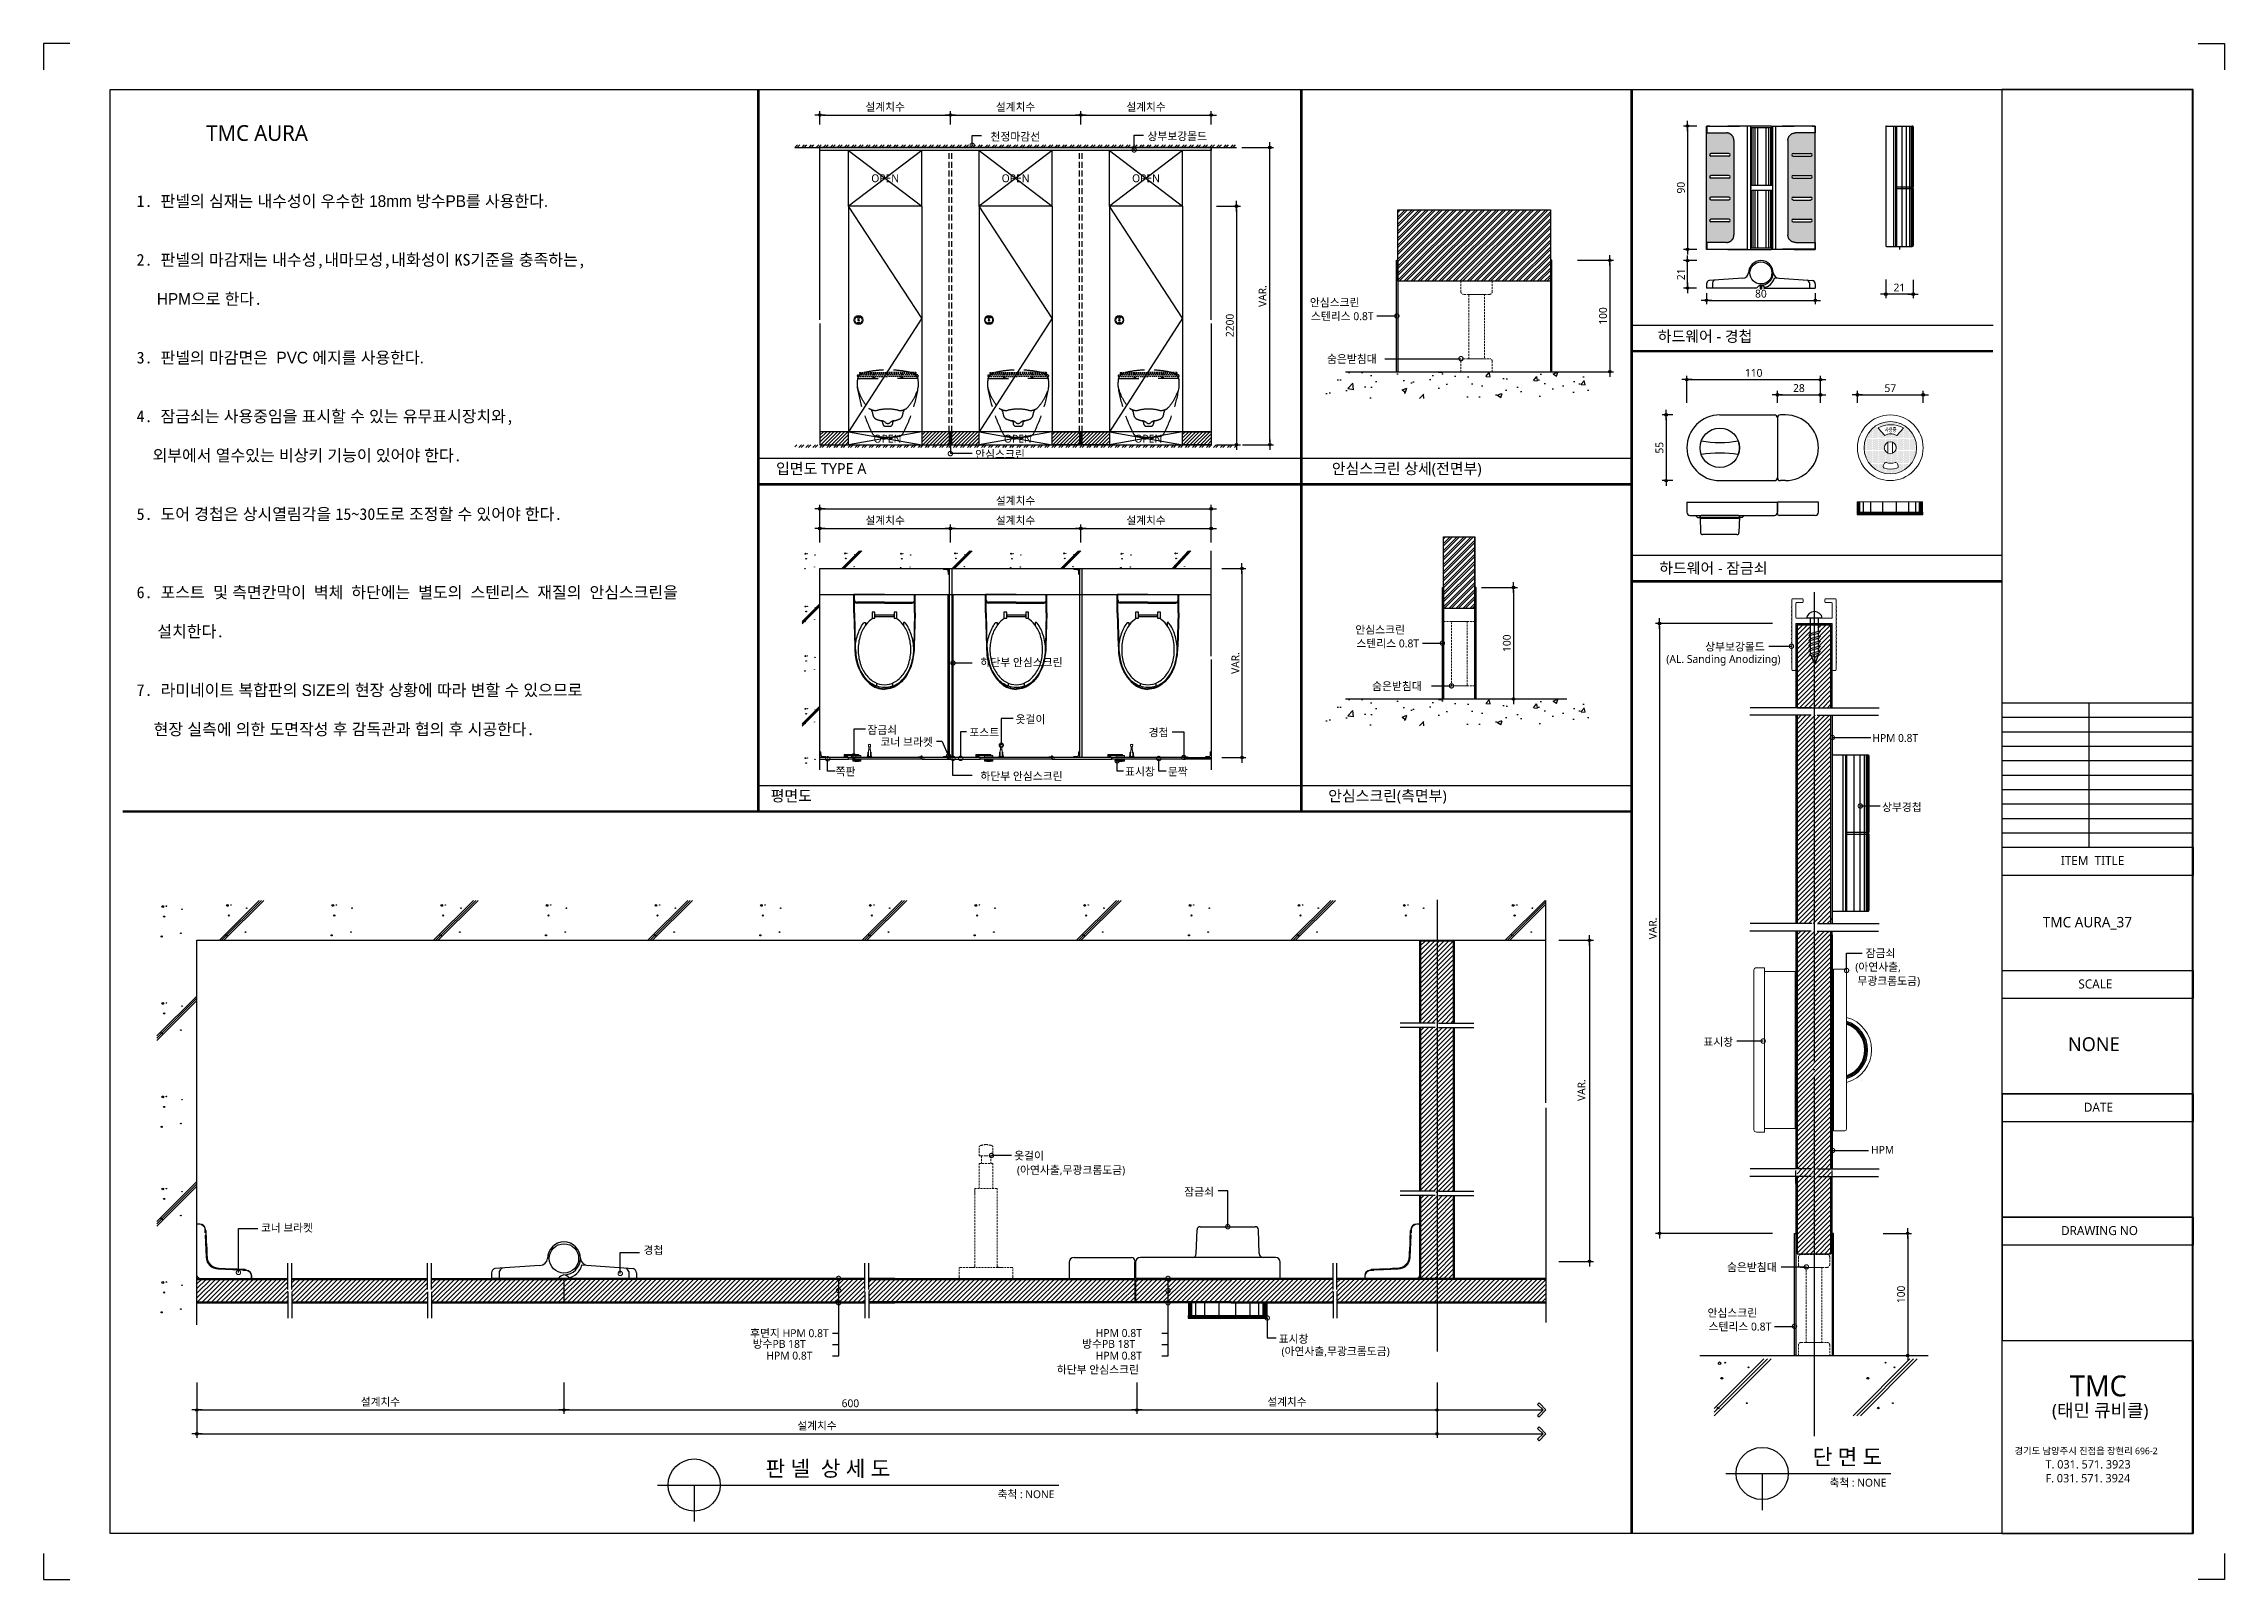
# Model space of a CAD drawing. Extents: x -256 to 8104, y -176 to 5714.
import ezdxf
from ezdxf.enums import TextEntityAlignment as Align

# ---------------------------------------------------------------- set-up
doc = ezdxf.new("R2010")
doc.units = 0
doc.header["$LTSCALE"] = 30
for name, pattern in [('CEN', [62, 60, -1, 0, -1]), ('HIDDEN', [0.375, 0.25, -0.125]), ('HIDDEN2', [4.7625, 3.175, -1.5875])]:
    doc.linetypes.add(name, pattern=pattern)
doc.layers.get('0').update_dxf_attribs({"linetype": 'CONTINUOUS'})
doc.layers.get('DEFPOINTS').update_dxf_attribs({"linetype": 'CONTINUOUS'})
for name, color, linetype in [('02---제품선', 4, 'CONTINUOUS'), ('0_toilet', 6, 'CONTINUOUS'), ('C', 2, 'CONTINUOUS'), ('curior-0Line', 252, 'CONTINUOUS'), ('DIM', 7, 'CONTINUOUS'), ('HAT', 8, 'CONTINUOUS'), ('HID', 9, 'HIDDEN'), ('jac text', 7, 'CONTINUOUS'), ('TIT', 3, 'CONTINUOUS'), ('경첩', 4, 'CONTINUOUS'), ('기타', 1, 'CONTINUOUS'), ('문자', 3, 'CONTINUOUS'), ('부자재', 4, 'CONTINUOUS'), ('상부보강몰드', 4, 'HIDDEN2'), ('옷걸이', 4, 'CONTINUOUS'), ('잠금쇠(회전형)', 4, 'CONTINUOUS'), ('중심선', 1, 'CEN'), ('치수', 1, 'CONTINUOUS'), ('판넬', 2, 'CONTINUOUS'), ('해치', 8, 'CONTINUOUS')]:
    doc.layers.add(name, color=color, linetype=linetype)
doc.styles.add('HDW', font='gulim.ttc')
doc.styles.add('돋움', font='malgun.ttf')
doc.dimstyles.new('10', dxfattribs={"dimscale": 10, "dimtxt": 3, "dimasz": 1, "dimexe": 1.5, "dimexo": 2, "dimgap": 1, "dimtad": 1, "dimdec": 0, "dimlunit": 6, "dimtxsty": '돋움', "dimblk": 'DIMDOT', "dimcen": -1, "dimdle": 1.5, "dimclrt": 3, "dimazin": 3, "dimtfac": 1, "dimtdec": 0, "dimtix": 1, "dimtmove": 2, "dimatfit": 3, "dimldrblk": 'DIMDOT', "dimarcsym": 0})
pattern_1 = [(45, (160000, -7000), (-8.980256, 8.980256), [])]

# ---------------------------------------------------------------- blocks, each defined once
blk = doc.blocks.new('DIMDOT')
at = {"linetype": 'Continuous'}
blk.add_line((-2, 0), (2, 0), dxfattribs=at)
for radius in [0.5, 0.25]:
    blk.add_circle((0, 0), radius, dxfattribs=at)
blk = doc.blocks.new('*D989')
at = {"layer": 'DEFPOINTS', "color": 0}
for p in [(171541.7, -1384.1), (171041.7, -1440.4), (171541.7, -1440.4)]:
    blk.add_point(p, dxfattribs=at)
at = {"layer": 'DIM', "color": 0, "lineweight": -2, "ltscale": 10}
for p, q in [((171041.7, -1420.4), (171041.7, -1369.1)), ((171051.7, -1384.1), (171531.7, -1384.1)), ((171541.7, -1420.4), (171541.7, -1369.1))]:
    blk.add_line(p, q, dxfattribs=at)
at = {"layer": 'DIM', "color": 0, "lineweight": -2, "xscale": 10, "yscale": 10, "zscale": 10, "rotation": 180}
blk.add_blockref('DIMDOT', (171041.7, -1384.1), dxfattribs=at)
at = {"layer": 'DIM', "color": 0, "lineweight": -2, "xscale": 10, "yscale": 10, "zscale": 10}
blk.add_blockref('DIMDOT', (171541.7, -1384.1), dxfattribs=at)
at = {"layer": 'DIM', "color": 3, "insert": (171291.7, -1354.4), "char_height": 30, "attachment_point": 5, "style": '돋움'}
blk.add_mtext('설계치수', dxfattribs=at)
blk = doc.blocks.new('*D990')
at = {"layer": 'DEFPOINTS', "color": 0}
for p in [(172041.7, -1384.1), (171541.7, -1440.4), (172041.7, -1440.4)]:
    blk.add_point(p, dxfattribs=at)
at = {"layer": 'DIM', "color": 0, "lineweight": -2, "ltscale": 10}
for p, q in [((171541.7, -1420.4), (171541.7, -1369.1)), ((171551.7, -1384.1), (172031.7, -1384.1)), ((172041.7, -1420.4), (172041.7, -1369.1))]:
    blk.add_line(p, q, dxfattribs=at)
at = {"layer": 'DIM', "color": 0, "lineweight": -2, "xscale": 10, "yscale": 10, "zscale": 10, "rotation": 180}
blk.add_blockref('DIMDOT', (171541.7, -1384.1), dxfattribs=at)
at = {"layer": 'DIM', "color": 0, "lineweight": -2, "xscale": 10, "yscale": 10, "zscale": 10}
blk.add_blockref('DIMDOT', (172041.7, -1384.1), dxfattribs=at)
at = {"layer": 'DIM', "color": 3, "insert": (171791.7, -1354.4), "char_height": 30, "attachment_point": 5, "style": '돋움'}
blk.add_mtext('설계치수', dxfattribs=at)
blk = doc.blocks.new('_DOTSMALL')
at = {"color": 0, "linetype": 'ByBlock', "const_width": 0.5}
blk.add_lwpolyline([(-0.0625, 0, 1), (0.0625, 0, 1)], format="xyb", close=True, dxfattribs=at)
blk = doc.blocks.new('A$C63EC304E')
at = {"layer": '치수', "color": 1, "xscale": 2.5, "yscale": 2.5, "zscale": 2.5, "rotation": 234.3098741996962}
blk.add_blockref('_DOTSMALL', (0.31, 0.31), dxfattribs=at)
blk = doc.blocks.new('A$C2BC9653E')
at = {"layer": '치수', "xscale": 0.3333333333333333, "yscale": 0.3333333333333333, "zscale": 0.3333333333333333}
blk.add_blockref('A$C63EC304E', (0, 0), dxfattribs=at)
blk = doc.blocks.new('A$C7FC71301')
at = {"layer": '치수', "rotation": 180}
blk.add_blockref('A$C2BC9653E', (0.21, 0.21), dxfattribs=at)
blk = doc.blocks.new('A$C4A20372B')
at = {"layer": '치수'}
blk.add_blockref('A$C7FC71301', (0, 0), dxfattribs=at)
blk = doc.blocks.new('A$C566469F5')
at = {"layer": '치수'}
blk.add_blockref('A$C4A20372B', (0, 0), dxfattribs=at)
blk = doc.blocks.new('A$C7E317CD4')
at = {"layer": '해치', "xscale": 2, "yscale": 2, "zscale": 2}
blk.add_blockref('A$C566469F5', (0, 0), dxfattribs=at)
blk = doc.blocks.new('A$C601D7F27')
at = {"layer": '치수'}
blk.add_blockref('A$C7E317CD4', (0, 0), dxfattribs=at)
blk = doc.blocks.new('A$C38802C08')
at = {"layer": '치수'}
blk.add_blockref('A$C601D7F27', (0, 0), dxfattribs=at)
blk = doc.blocks.new('*D991')
at = {"layer": 'DEFPOINTS', "color": 0}
for p in [(172541.7, -1384.1), (172041.7, -1440.4), (172541.7, -1440.4)]:
    blk.add_point(p, dxfattribs=at)
at = {"layer": 'DIM', "color": 0, "lineweight": -2, "ltscale": 10}
for p, q in [((172041.7, -1420.4), (172041.7, -1369.1)), ((172051.7, -1384.1), (172531.7, -1384.1)), ((172541.7, -1420.4), (172541.7, -1369.1))]:
    blk.add_line(p, q, dxfattribs=at)
at = {"layer": 'DIM', "color": 0, "lineweight": -2, "xscale": 10, "yscale": 10, "zscale": 10, "rotation": 180}
blk.add_blockref('DIMDOT', (172041.7, -1384.1), dxfattribs=at)
at = {"layer": 'DIM', "color": 0, "lineweight": -2, "xscale": 10, "yscale": 10, "zscale": 10}
blk.add_blockref('DIMDOT', (172541.7, -1384.1), dxfattribs=at)
at = {"layer": 'DIM', "color": 3, "insert": (172291.7, -1354.4), "char_height": 30, "attachment_point": 5, "style": '돋움'}
blk.add_mtext('설계치수', dxfattribs=at)
blk = doc.blocks.new('*D992')
at = {"layer": 'DEFPOINTS', "color": 0}
for p in [(172541.7, -1733.3), (172541.7, -2648.3), (172638.6, -2648.3)]:
    blk.add_point(p, dxfattribs=at)
at = {"layer": 'DIM', "color": 0, "lineweight": -2, "ltscale": 10}
for p, q in [((172561.7, -1733.3), (172653.6, -1733.3)), ((172638.6, -1743.3), (172638.6, -2638.3)), ((172561.7, -2648.3), (172653.6, -2648.3))]:
    blk.add_line(p, q, dxfattribs=at)
at = {"layer": 'DIM', "color": 0, "lineweight": -2, "xscale": 10, "yscale": 10, "zscale": 10}
for p, rotation in [((172638.6, -1733.3), 90), ((172638.6, -2648.3), 270)]:
    blk.add_blockref('DIMDOT', p, dxfattribs=dict(at, rotation=rotation))
at = {"layer": 'DIM', "color": 3, "insert": (172613.1, -2190.8), "char_height": 30, "attachment_point": 5, "rotation": 90, "style": '돋움'}
blk.add_mtext('2200', dxfattribs=at)
blk = doc.blocks.new('*D993')
at = {"layer": 'DEFPOINTS', "color": 0}
for p in [(172562.7, -3123.2), (172562.7, -3848.2), (172659.6, -3848.2)]:
    blk.add_point(p, dxfattribs=at)
at = {"layer": 'DIM', "color": 0, "lineweight": -2, "ltscale": 10}
for p, q in [((172582.7, -3123.2), (172674.6, -3123.2)), ((172659.6, -3133.2), (172659.6, -3838.2)), ((172582.7, -3848.2), (172674.6, -3848.2))]:
    blk.add_line(p, q, dxfattribs=at)
at = {"layer": 'DIM', "color": 0, "lineweight": -2, "xscale": 10, "yscale": 10, "zscale": 10}
for p, rotation in [((172659.6, -3123.2), 90), ((172659.6, -3848.2), 270)]:
    blk.add_blockref('DIMDOT', p, dxfattribs=dict(at, rotation=rotation))
at = {"layer": 'DIM', "color": 3, "insert": (172634.4, -3485.7), "char_height": 30, "attachment_point": 5, "rotation": 90, "style": '돋움'}
blk.add_mtext('VAR.', dxfattribs=at)
blk = doc.blocks.new('*D994')
at = {"layer": 'DEFPOINTS', "color": 0}
for p in [(172541.7, -2969.6), (172041.7, -3042.7), (172541.7, -3042.7)]:
    blk.add_point(p, dxfattribs=at)
at = {"layer": 'DIM', "color": 0, "lineweight": -2, "ltscale": 10}
for p, q in [((172041.7, -3022.7), (172041.7, -2954.6)), ((172051.7, -2969.6), (172531.7, -2969.6)), ((172541.7, -3022.7), (172541.7, -2954.6))]:
    blk.add_line(p, q, dxfattribs=at)
at = {"layer": 'DIM', "color": 0, "lineweight": -2, "xscale": 10, "yscale": 10, "zscale": 10, "rotation": 180}
blk.add_blockref('DIMDOT', (172041.7, -2969.6), dxfattribs=at)
at = {"layer": 'DIM', "color": 0, "lineweight": -2, "xscale": 10, "yscale": 10, "zscale": 10}
blk.add_blockref('DIMDOT', (172541.7, -2969.6), dxfattribs=at)
at = {"layer": 'DIM', "color": 3, "insert": (172291.7, -2940), "char_height": 30, "attachment_point": 5, "style": '돋움'}
blk.add_mtext('설계치수', dxfattribs=at)
blk = doc.blocks.new('*D995')
at = {"layer": 'DEFPOINTS', "color": 0}
for p in [(172541.7, -2894.3), (171041.7, -3042.7), (172541.7, -3042.7)]:
    blk.add_point(p, dxfattribs=at)
at = {"layer": 'DIM', "color": 0, "lineweight": -2, "ltscale": 10}
for p, q in [((171041.7, -3022.7), (171041.7, -2879.3)), ((171051.7, -2894.3), (172531.7, -2894.3)), ((172541.7, -3022.7), (172541.7, -2879.3))]:
    blk.add_line(p, q, dxfattribs=at)
at = {"layer": 'DIM', "color": 0, "lineweight": -2, "xscale": 10, "yscale": 10, "zscale": 10, "rotation": 180}
blk.add_blockref('DIMDOT', (171041.7, -2894.3), dxfattribs=at)
at = {"layer": 'DIM', "color": 0, "lineweight": -2, "xscale": 10, "yscale": 10, "zscale": 10}
blk.add_blockref('DIMDOT', (172541.7, -2894.3), dxfattribs=at)
at = {"layer": 'DIM', "color": 3, "insert": (171791.7, -2864.6), "char_height": 30, "attachment_point": 5, "style": '돋움'}
blk.add_mtext('설계치수', dxfattribs=at)
blk = doc.blocks.new('*D996')
at = {"layer": 'DEFPOINTS', "color": 0}
for p in [(172041.7, -2969.6), (171541.7, -3042.7), (172041.7, -3042.7)]:
    blk.add_point(p, dxfattribs=at)
at = {"layer": 'DIM', "color": 0, "lineweight": -2, "ltscale": 10}
for p, q in [((171541.7, -3022.7), (171541.7, -2954.6)), ((171551.7, -2969.6), (172031.7, -2969.6)), ((172041.7, -3022.7), (172041.7, -2954.6))]:
    blk.add_line(p, q, dxfattribs=at)
at = {"layer": 'DIM', "color": 0, "lineweight": -2, "xscale": 10, "yscale": 10, "zscale": 10, "rotation": 180}
blk.add_blockref('DIMDOT', (171541.7, -2969.6), dxfattribs=at)
at = {"layer": 'DIM', "color": 0, "lineweight": -2, "xscale": 10, "yscale": 10, "zscale": 10}
blk.add_blockref('DIMDOT', (172041.7, -2969.6), dxfattribs=at)
at = {"layer": 'DIM', "color": 3, "insert": (171791.7, -2940), "char_height": 30, "attachment_point": 5, "style": '돋움'}
blk.add_mtext('설계치수', dxfattribs=at)
blk = doc.blocks.new('*D997')
at = {"layer": 'DEFPOINTS', "color": 0}
for p in [(171541.7, -2969.6), (171041.7, -3042.7), (171541.7, -3042.7)]:
    blk.add_point(p, dxfattribs=at)
at = {"layer": 'DIM', "color": 0, "lineweight": -2, "ltscale": 10}
for p, q in [((171041.7, -3022.7), (171041.7, -2954.6)), ((171051.7, -2969.6), (171531.7, -2969.6)), ((171541.7, -3022.7), (171541.7, -2954.6))]:
    blk.add_line(p, q, dxfattribs=at)
at = {"layer": 'DIM', "color": 0, "lineweight": -2, "xscale": 10, "yscale": 10, "zscale": 10, "rotation": 180}
blk.add_blockref('DIMDOT', (171041.7, -2969.6), dxfattribs=at)
at = {"layer": 'DIM', "color": 0, "lineweight": -2, "xscale": 10, "yscale": 10, "zscale": 10}
blk.add_blockref('DIMDOT', (171541.7, -2969.6), dxfattribs=at)
at = {"layer": 'DIM', "color": 3, "insert": (171291.7, -2940), "char_height": 30, "attachment_point": 5, "style": '돋움'}
blk.add_mtext('설계치수', dxfattribs=at)
blk = doc.blocks.new('*D998')
at = {"layer": 'DEFPOINTS', "color": 0}
for p in [(168653.4, -6224.5), (170060.5, -6224.5), (170060.5, -6350.2)]:
    blk.add_point(p, dxfattribs=at)
at = {"layer": 'DIM', "color": 0, "lineweight": -2, "ltscale": 10}
for p, q in [((168653.4, -6244.5), (168653.4, -6365.2)), ((170060.5, -6244.5), (170060.5, -6365.2)), ((168663.4, -6350.2), (170050.5, -6350.2))]:
    blk.add_line(p, q, dxfattribs=at)
at = {"layer": 'DIM', "color": 0, "lineweight": -2, "xscale": 10, "yscale": 10, "zscale": 10, "rotation": 180}
blk.add_blockref('DIMDOT', (168653.4, -6350.2), dxfattribs=at)
at = {"layer": 'DIM', "color": 0, "lineweight": -2, "xscale": 10, "yscale": 10, "zscale": 10}
blk.add_blockref('DIMDOT', (170060.5, -6350.2), dxfattribs=at)
at = {"layer": 'DIM', "color": 3, "insert": (169357, -6320.5), "char_height": 30, "attachment_point": 5, "style": '돋움'}
blk.add_mtext('설계치수', dxfattribs=at)
blk = doc.blocks.new('*D999')
at = {"layer": 'DEFPOINTS', "color": 0}
for p in [(168653.4, -6224.5), (173407.3, -6224.5), (173407.3, -6441.7)]:
    blk.add_point(p, dxfattribs=at)
at = {"layer": 'DIM', "color": 0, "lineweight": -2, "ltscale": 10}
for p, q in [((168653.4, -6244.5), (168653.4, -6456.7)), ((173407.3, -6244.5), (173407.3, -6456.7)), ((168663.4, -6441.7), (173397.3, -6441.7))]:
    blk.add_line(p, q, dxfattribs=at)
at = {"layer": 'DIM', "color": 0, "lineweight": -2, "xscale": 10, "yscale": 10, "zscale": 10, "rotation": 180}
blk.add_blockref('DIMDOT', (168653.4, -6441.7), dxfattribs=at)
at = {"layer": 'DIM', "color": 0, "lineweight": -2, "xscale": 10, "yscale": 10, "zscale": 10}
blk.add_blockref('DIMDOT', (173407.3, -6441.7), dxfattribs=at)
at = {"layer": 'DIM', "color": 3, "insert": (171030.4, -6412), "char_height": 30, "attachment_point": 5, "style": '돋움'}
blk.add_mtext('설계치수', dxfattribs=at)
blk = doc.blocks.new('*D1000')
at = {"layer": 'DEFPOINTS', "color": 0}
for p in [(172256.5, -6224.5), (173407.3, -6224.5), (173407.3, -6350.2)]:
    blk.add_point(p, dxfattribs=at)
at = {"layer": 'DIM', "color": 0, "lineweight": -2, "ltscale": 10}
for p, q in [((172256.5, -6244.5), (172256.5, -6365.2)), ((173407.3, -6244.5), (173407.3, -6365.2)), ((172266.5, -6350.2), (173397.3, -6350.2))]:
    blk.add_line(p, q, dxfattribs=at)
at = {"layer": 'DIM', "color": 0, "lineweight": -2, "xscale": 10, "yscale": 10, "zscale": 10, "rotation": 180}
blk.add_blockref('DIMDOT', (172256.5, -6350.2), dxfattribs=at)
at = {"layer": 'DIM', "color": 0, "lineweight": -2, "xscale": 10, "yscale": 10, "zscale": 10}
blk.add_blockref('DIMDOT', (173407.3, -6350.2), dxfattribs=at)
at = {"layer": 'DIM', "color": 3, "insert": (172831.9, -6320.5), "char_height": 30, "attachment_point": 5, "style": '돋움'}
blk.add_mtext('설계치수', dxfattribs=at)
blk = doc.blocks.new('*D1001')
at = {"layer": 'DEFPOINTS', "color": 0}
for p in [(170060.5, -6224.5), (172256.5, -6224.5), (172256.5, -6350.2)]:
    blk.add_point(p, dxfattribs=at)
at = {"layer": 'DIM', "color": 0, "lineweight": -2, "ltscale": 10}
for p, q in [((170060.5, -6244.5), (170060.5, -6365.2)), ((172256.5, -6244.5), (172256.5, -6365.2)), ((170070.5, -6350.2), (172246.5, -6350.2))]:
    blk.add_line(p, q, dxfattribs=at)
at = {"layer": 'DIM', "color": 0, "lineweight": -2, "xscale": 10, "yscale": 10, "zscale": 10, "rotation": 180}
blk.add_blockref('DIMDOT', (170060.5, -6350.2), dxfattribs=at)
at = {"layer": 'DIM', "color": 0, "lineweight": -2, "xscale": 10, "yscale": 10, "zscale": 10}
blk.add_blockref('DIMDOT', (172256.5, -6350.2), dxfattribs=at)
at = {"layer": 'DIM', "color": 3, "insert": (171158.5, -6324.7), "char_height": 30, "attachment_point": 5, "style": '돋움'}
blk.add_mtext('600', dxfattribs=at)
blk = doc.blocks.new('A$C06B31977')
for p, q in [((1.26, 11.06), (1.26, 21.17)), ((1.26, 10.11), (1.26, 0))]:
    blk.add_line(p, q)
blk = doc.blocks.new('*D1002')
at = {"layer": 'DEFPOINTS', "color": 0}
for p in [(173854.1, -4548.8), (173854.1, -5780.2), (173992, -5780.2)]:
    blk.add_point(p, dxfattribs=at)
at = {"layer": 'DIM', "color": 0, "lineweight": -2, "ltscale": 10}
for p, q in [((173874.1, -4548.8), (174007, -4548.8)), ((173992, -4558.8), (173992, -5770.2)), ((173874.1, -5780.2), (174007, -5780.2))]:
    blk.add_line(p, q, dxfattribs=at)
at = {"layer": 'DIM', "color": 0, "lineweight": -2, "xscale": 10, "yscale": 10, "zscale": 10}
for p, rotation in [((173992, -4548.8), 90), ((173992, -5780.2), 270)]:
    blk.add_blockref('DIMDOT', p, dxfattribs=dict(at, rotation=rotation))
at = {"layer": 'DIM', "color": 3, "insert": (173961.2, -5123.6), "char_height": 30, "attachment_point": 5, "rotation": 90, "style": '돋움'}
blk.add_mtext('VAR.', dxfattribs=at)
blk = doc.blocks.new('A$C13EB2441')
for p, q in [((0.84, 7.37), (0.84, 14.11)), ((0.84, 6.74), (0.84, 0))]:
    blk.add_line(p, q)
blk = doc.blocks.new('*D1003')
at = {"layer": 'DEFPOINTS', "color": 0}
for p in [(174877.2, -2398.7), (174365.2, -2507.3), (174877.2, -2507.3)]:
    blk.add_point(p, dxfattribs=at)
at = {"layer": 'DIM', "color": 0, "lineweight": -2, "ltscale": 10}
for p, q in [((174365.2, -2487.3), (174365.2, -2383.7)), ((174375.2, -2398.7), (174867.2, -2398.7)), ((174877.2, -2487.3), (174877.2, -2383.7))]:
    blk.add_line(p, q, dxfattribs=at)
at = {"layer": 'DIM', "color": 0, "lineweight": -2, "xscale": 10, "yscale": 10, "zscale": 10, "rotation": 180}
blk.add_blockref('DIMDOT', (174365.2, -2398.7), dxfattribs=at)
at = {"layer": 'DIM', "color": 0, "lineweight": -2, "xscale": 10, "yscale": 10, "zscale": 10}
blk.add_blockref('DIMDOT', (174877.2, -2398.7), dxfattribs=at)
at = {"layer": 'DIM', "color": 3, "insert": (174621.2, -2373.1), "char_height": 30, "attachment_point": 5, "style": '돋움'}
blk.add_mtext('110', dxfattribs=at)
blk = doc.blocks.new('*D1004')
at = {"layer": 'DEFPOINTS', "color": 0}
for p in [(174712.2, -2507.3), (174877.2, -2456.7), (174877.2, -2507.3)]:
    blk.add_point(p, dxfattribs=at)
at = {"layer": 'DIM', "color": 0, "lineweight": -2, "ltscale": 10}
for p, q in [((174712.2, -2487.3), (174712.2, -2441.7)), ((174722.2, -2456.7), (174867.2, -2456.7)), ((174877.2, -2487.3), (174877.2, -2441.7))]:
    blk.add_line(p, q, dxfattribs=at)
at = {"layer": 'DIM', "color": 0, "lineweight": -2, "xscale": 10, "yscale": 10, "zscale": 10, "rotation": 180}
blk.add_blockref('DIMDOT', (174712.2, -2456.7), dxfattribs=at)
at = {"layer": 'DIM', "color": 0, "lineweight": -2, "xscale": 10, "yscale": 10, "zscale": 10}
blk.add_blockref('DIMDOT', (174877.2, -2456.7), dxfattribs=at)
at = {"layer": 'DIM', "color": 3, "insert": (174794.7, -2431.2), "char_height": 30, "attachment_point": 5, "style": '돋움'}
blk.add_mtext('28', dxfattribs=at)
blk = doc.blocks.new('*D1005')
at = {"layer": 'DEFPOINTS', "color": 0}
for p in [(175018.9, -2507.3), (175270.9, -2456.7), (175270.9, -2507.3)]:
    blk.add_point(p, dxfattribs=at)
at = {"layer": 'DIM', "color": 0, "lineweight": -2, "ltscale": 10}
for p, q in [((175018.9, -2487.3), (175018.9, -2441.7)), ((175028.9, -2456.7), (175260.9, -2456.7)), ((175270.9, -2487.3), (175270.9, -2441.7))]:
    blk.add_line(p, q, dxfattribs=at)
at = {"layer": 'DIM', "color": 0, "lineweight": -2, "xscale": 10, "yscale": 10, "zscale": 10, "rotation": 180}
blk.add_blockref('DIMDOT', (175018.9, -2456.7), dxfattribs=at)
at = {"layer": 'DIM', "color": 0, "lineweight": -2, "xscale": 10, "yscale": 10, "zscale": 10}
blk.add_blockref('DIMDOT', (175270.9, -2456.7), dxfattribs=at)
at = {"layer": 'DIM', "color": 3, "insert": (175144.9, -2431.4), "char_height": 30, "attachment_point": 5, "style": '돋움'}
blk.add_mtext('57', dxfattribs=at)
blk = doc.blocks.new('*D1006')
at = {"layer": 'DEFPOINTS', "color": 0}
for p in [(174422.8, -1426), (174367.8, -1899.1), (174422.8, -1899.1)]:
    blk.add_point(p, dxfattribs=at)
at = {"layer": 'DIM', "color": 0, "lineweight": -2, "ltscale": 10}
for p, q in [((174402.8, -1426), (174352.8, -1426)), ((174367.8, -1436), (174367.8, -1889.1)), ((174402.8, -1899.1), (174352.8, -1899.1))]:
    blk.add_line(p, q, dxfattribs=at)
at = {"layer": 'DIM', "color": 0, "lineweight": -2, "xscale": 10, "yscale": 10, "zscale": 10}
for p, rotation in [((174367.8, -1426), 90), ((174367.8, -1899.1), 270)]:
    blk.add_blockref('DIMDOT', p, dxfattribs=dict(at, rotation=rotation))
at = {"layer": 'DIM', "color": 3, "insert": (174342.3, -1662.5), "char_height": 30, "attachment_point": 5, "rotation": 90, "style": '돋움'}
blk.add_mtext('90', dxfattribs=at)
blk = doc.blocks.new('*D1007')
at = {"layer": 'DEFPOINTS', "color": 0}
for p in [(174440.4, -2047.3), (174857.5, -2047.3), (174857.5, -2094.7)]:
    blk.add_point(p, dxfattribs=at)
at = {"layer": 'DIM', "color": 0, "lineweight": -2, "ltscale": 10}
for p, q in [((174440.4, -2067.3), (174440.4, -2109.7)), ((174857.5, -2067.3), (174857.5, -2109.7)), ((174450.4, -2094.7), (174847.5, -2094.7))]:
    blk.add_line(p, q, dxfattribs=at)
at = {"layer": 'DIM', "color": 0, "lineweight": -2, "xscale": 10, "yscale": 10, "zscale": 10, "rotation": 180}
blk.add_blockref('DIMDOT', (174440.4, -2094.7), dxfattribs=at)
at = {"layer": 'DIM', "color": 0, "lineweight": -2, "xscale": 10, "yscale": 10, "zscale": 10}
blk.add_blockref('DIMDOT', (174857.5, -2094.7), dxfattribs=at)
at = {"layer": 'DIM', "color": 3, "insert": (174648.9, -2069.2), "char_height": 30, "attachment_point": 5, "style": '돋움'}
blk.add_mtext('80', dxfattribs=at)
blk = doc.blocks.new('*D1008')
at = {"layer": 'DEFPOINTS', "color": 0}
for p in [(174367.8, -1942.3), (174422.8, -1942.3), (174422.1, -2047.3)]:
    blk.add_point(p, dxfattribs=at)
at = {"layer": 'DIM', "color": 0, "lineweight": -2, "ltscale": 10}
for p, q in [((174402.8, -1942.3), (174352.8, -1942.3)), ((174367.8, -2037.3), (174367.8, -1952.3)), ((174402.1, -2047.3), (174352.8, -2047.3))]:
    blk.add_line(p, q, dxfattribs=at)
at = {"layer": 'DIM', "color": 0, "lineweight": -2, "xscale": 10, "yscale": 10, "zscale": 10}
for p, rotation in [((174367.8, -1942.3), 90), ((174367.8, -2047.3), 270)]:
    blk.add_blockref('DIMDOT', p, dxfattribs=dict(at, rotation=rotation))
at = {"layer": 'DIM', "color": 3, "insert": (174342.5, -1994.8), "char_height": 30, "attachment_point": 5, "rotation": 90, "style": '돋움'}
blk.add_mtext('21', dxfattribs=at)
blk = doc.blocks.new('*D1009')
at = {"layer": 'DEFPOINTS', "color": 0}
for p in [(175127.3, -1995.1), (175232.3, -1995.9), (175127.3, -2070.8)]:
    blk.add_point(p, dxfattribs=at)
at = {"layer": 'DIM', "color": 0, "lineweight": -2, "ltscale": 10}
for p, q in [((175127.3, -2015.1), (175127.3, -2085.8)), ((175222.3, -2070.8), (175137.3, -2070.8)), ((175232.3, -2015.9), (175232.3, -2085.8))]:
    blk.add_line(p, q, dxfattribs=at)
at = {"layer": 'DIM', "color": 0, "lineweight": -2, "xscale": 10, "yscale": 10, "zscale": 10, "rotation": 180}
blk.add_blockref('DIMDOT', (175127.3, -2070.8), dxfattribs=at)
at = {"layer": 'DIM', "color": 0, "lineweight": -2, "xscale": 10, "yscale": 10, "zscale": 10}
blk.add_blockref('DIMDOT', (175232.3, -2070.8), dxfattribs=at)
at = {"layer": 'DIM', "color": 3, "insert": (175179.8, -2045.5), "char_height": 30, "attachment_point": 5, "style": '돋움'}
blk.add_mtext('21', dxfattribs=at)
blk = doc.blocks.new('A$C10E41893')
at = {"layer": '부자재'}
for p, q in [((6, 0), (6, 196)), ((123, 196), (6, 196)), ((123, 192), (6, 192)), ((55, 0), (55, 177)), ((61, 0), (61, 177)), ((6, 0), (6, -196)), ((55, 0), (55, -177)), ((61, 0), (61, -177)), ((123, -192), (6, -192)), ((123, -196), (6, -196))]:
    blk.add_line(p, q, dxfattribs=at)
for points in [[(123, 196, -0.012538), (123, 196), (335, 190, -0.055395), (445, 175, -0.154276), (577, 93, -0.179504), (612, 0, -0.179504)], [(123, 192, -0.012538), (123, 192), (335, 187, -0.055395), (444, 172, -0.154276), (574, 91, -0.179504), (608, 0, -0.179504)], [(157, -72, 0.089162), (200, -119, 0.085733), (270, -155, 0.075373), (359, -168, 0.075373), (447, -155, 0.085733), (517, -119, 0.106084), (567, -62, 0.126931), (583, 0, 0.126931), (567, 62, 0.106084), (517, 119, 0.085733), (447, 155, 0.075373), (359, 168, 0.075373), (270, 155, 0.085733), (200, 119, 0.089162), (157, 72)], [(572, 51), (589, 51), (589, 60, 0.021185), (583, 71, 0.106084), (528, 134, 0.085733), (453, 172, 0.075373), (359, 187, 0.075373), (265, 172, 0.085733), (189, 134, 0.007337), (184, 130), (184, 122), (205, 122)], [(123, -196, 0.012538), (123, -196), (335, -190, 0.055395), (445, -175, 0.154276), (577, -93, 0.179504), (612, 0, 0.179504)], [(123, -192, 0.012538), (123, -192), (335, -187, 0.055395), (444, -172, 0.154276), (574, -91, 0.179504), (608, 0, 0.179504)], [(589, -51, 0.090214), (598, 0, 0.090214), (589, 51, 0.106084)], [(572, -51), (589, -51), (589, -60, -0.021185), (583, -71, -0.106084), (528, -134, -0.085733), (453, -172, -0.075373), (359, -187, -0.075373), (265, -172, -0.085733), (189, -134, -0.007337), (184, -130), (184, -122), (205, -122)]]:
    blk.add_lwpolyline(points, format="xyb", dxfattribs=at)
blk.add_lwpolyline([(138, -61), (119, -61), (119, -79), (157, -79), (157, -61), (138, -61), (147, -61), (147, 61), (138, 61), (157, 61), (157, 79), (119, 79), (119, 61), (138, 61), (138, -61), (119, -61)], dxfattribs=at)
for centre, start, end in [((40, 177), 0, 90), ((46, 177), 0, 90), ((40, -177), 270, 0), ((46, -177), 270, 0)]:
    blk.add_arc(centre, 15, start, end, dxfattribs=at)
blk = doc.blocks.new('A$C460A2A32')
at = {"color": 0}
for p, q in [((3, 20), (0, 16)), ((3, 20), (9, 20)), ((4, 10), (162, 10)), ((9, 20), (162, 20)), ((13, 32), (11, 30)), ((13, 32), (162, 32)), ((13, 27), (162, 27)), ((312, 32), (162, 32)), ((312, 27), (162, 27)), ((316, 20), (162, 20)), ((321, 10), (162, 10)), ((312, 32), (313, 30)), ((322, 20), (316, 20)), ((322, 20), (324, 16))]:
    blk.add_line(p, q, dxfattribs=at)
for centre, radius, start, end in [((4, 14), 4, 150.0107, 270), ((13, 29), 2, 135, 270), ((109, 28), 26, 182.6717, 198.4118), ((109, 10), 26, 180, 202.6199), ((107, 28), 23, 183.0205, 200.9186), ((107, 10), 23, 180, 205.7715), ((69, 10), 23, 334.2285, 0), ((69, 28), 23, 339.0814, 356.9795), ((67, 10), 26, 337.3801, 0), ((67, 28), 26, 341.5882, 357.3283), ((257, 10), 26, 180, 202.6199), ((257, 28), 26, 182.6717, 198.4118), ((256, 28), 23, 183.0205, 200.9186), ((256, 10), 23, 180, 205.7715), ((217, 10), 23, 334.2285, 0), ((217, 28), 23, 339.0814, 356.9795), ((216, 28), 26, 341.5882, 357.3283), ((216, 10), 26, 337.3801, 0), ((312, 29), 2, 270, 45), ((321, 14), 4, 270, 29.9893)]:
    blk.add_arc(centre, radius, start, end, dxfattribs=at)
blk = doc.blocks.new('*D1010')
at = {"layer": 'DEFPOINTS', "color": 0}
for p in [(174330.9, -2533.9), (174285.2, -2785.9), (174330.9, -2785.9)]:
    blk.add_point(p, dxfattribs=at)
at = {"layer": 'DIM', "color": 0, "lineweight": -2, "ltscale": 10}
for p, q in [((174310.9, -2533.9), (174270.2, -2533.9)), ((174285.2, -2543.9), (174285.2, -2775.9)), ((174310.9, -2785.9), (174270.2, -2785.9))]:
    blk.add_line(p, q, dxfattribs=at)
at = {"layer": 'DIM', "color": 0, "lineweight": -2, "xscale": 10, "yscale": 10, "zscale": 10}
for p, rotation in [((174285.2, -2533.9), 90), ((174285.2, -2785.9), 270)]:
    blk.add_blockref('DIMDOT', p, dxfattribs=dict(at, rotation=rotation))
at = {"layer": 'DIM', "color": 3, "insert": (174259.9, -2659.9), "char_height": 30, "attachment_point": 5, "rotation": 90, "style": '돋움'}
blk.add_mtext('55', dxfattribs=at)
blk = doc.blocks.new('*D1011')
at = {"layer": 'DEFPOINTS', "color": 0}
for p in [(174712.9, -3333.9), (174260.1, -5672.9), (174712.9, -5672.9)]:
    blk.add_point(p, dxfattribs=at)
at = {"layer": 'DIM', "color": 0, "lineweight": -2, "ltscale": 10}
for p, q in [((174692.9, -3333.9), (174245.1, -3333.9)), ((174260.1, -3343.9), (174260.1, -5662.9)), ((174692.9, -5672.9), (174245.1, -5672.9))]:
    blk.add_line(p, q, dxfattribs=at)
at = {"layer": 'DIM', "color": 0, "lineweight": -2, "xscale": 10, "yscale": 10, "zscale": 10}
for p, rotation in [((174260.1, -3333.9), 90), ((174260.1, -5672.9), 270)]:
    blk.add_blockref('DIMDOT', p, dxfattribs=dict(at, rotation=rotation))
at = {"layer": 'DIM', "color": 3, "insert": (174234.8, -4503.4), "char_height": 30, "attachment_point": 5, "rotation": 90, "style": '돋움'}
blk.add_mtext('VAR.', dxfattribs=at)
blk = doc.blocks.new('*D1012')
at = {"layer": 'DEFPOINTS', "color": 0}
for p in [(175097.3, -5672.8), (175097.3, -6141.1), (175211.6, -6141.1)]:
    blk.add_point(p, dxfattribs=at)
at = {"layer": 'DIM', "color": 0, "lineweight": -2, "ltscale": 10}
for p, q in [((175117.3, -5672.8), (175226.6, -5672.8)), ((175211.6, -5682.8), (175211.6, -6131.1)), ((175117.3, -6141.1), (175226.6, -6141.1))]:
    blk.add_line(p, q, dxfattribs=at)
at = {"layer": 'DIM', "color": 0, "lineweight": -2, "xscale": 10, "yscale": 10, "zscale": 10}
for p, rotation in [((175211.6, -5672.8), 90), ((175211.6, -6141.1), 270)]:
    blk.add_blockref('DIMDOT', p, dxfattribs=dict(at, rotation=rotation))
at = {"layer": 'DIM', "color": 3, "insert": (175186, -5907), "char_height": 30, "attachment_point": 5, "rotation": 90, "style": '돋움'}
blk.add_mtext('100', dxfattribs=at)
blk = doc.blocks.new('*D1013')
at = {"layer": 'DEFPOINTS', "color": 0}
for p in [(173557.7, -3195.8), (173557.7, -3623.3), (173700.6, -3623.3)]:
    blk.add_point(p, dxfattribs=at)
at = {"layer": 'DIM', "color": 0, "lineweight": -2, "ltscale": 10}
for p, q in [((173577.7, -3195.8), (173715.6, -3195.8)), ((173700.6, -3205.8), (173700.6, -3613.3)), ((173577.7, -3623.3), (173715.6, -3623.3))]:
    blk.add_line(p, q, dxfattribs=at)
at = {"layer": 'DIM', "color": 0, "lineweight": -2, "xscale": 10, "yscale": 10, "zscale": 10}
for p, rotation in [((173700.6, -3195.8), 90), ((173700.6, -3623.3), 270)]:
    blk.add_blockref('DIMDOT', p, dxfattribs=dict(at, rotation=rotation))
at = {"layer": 'DIM', "color": 3, "insert": (173675, -3409.5), "char_height": 30, "attachment_point": 5, "rotation": 90, "style": '돋움'}
blk.add_mtext('100', dxfattribs=at)
blk = doc.blocks.new('*D1014')
at = {"layer": 'DEFPOINTS', "color": 0}
for p in [(173926.4, -1940.9), (173926.4, -2368.3), (174069.3, -2368.3)]:
    blk.add_point(p, dxfattribs=at)
at = {"layer": 'DIM', "color": 0, "lineweight": -2, "ltscale": 10}
for p, q in [((173946.4, -1940.9), (174084.3, -1940.9)), ((174069.3, -1950.9), (174069.3, -2358.3)), ((173946.4, -2368.3), (174084.3, -2368.3))]:
    blk.add_line(p, q, dxfattribs=at)
at = {"layer": 'DIM', "color": 0, "lineweight": -2, "xscale": 10, "yscale": 10, "zscale": 10}
for p, rotation in [((174069.3, -1940.9), 90), ((174069.3, -2368.3), 270)]:
    blk.add_blockref('DIMDOT', p, dxfattribs=dict(at, rotation=rotation))
at = {"layer": 'DIM', "color": 3, "insert": (174043.7, -2154.6), "char_height": 30, "attachment_point": 5, "rotation": 90, "style": '돋움'}
blk.add_mtext('100', dxfattribs=at)
blk = doc.blocks.new('*D1015')
at = {"layer": 'DEFPOINTS', "color": 0}
for p in [(172638.6, -1508.5), (172766, -1508.5), (172641.1, -2648.3)]:
    blk.add_point(p, dxfattribs=at)
at = {"layer": 'DIM', "color": 0, "lineweight": -2, "ltscale": 10}
for p, q in [((172658.6, -1508.5), (172781, -1508.5)), ((172766, -2638.3), (172766, -1518.5)), ((172661.1, -2648.3), (172781, -2648.3))]:
    blk.add_line(p, q, dxfattribs=at)
at = {"layer": 'DIM', "color": 0, "lineweight": -2, "xscale": 10, "yscale": 10, "zscale": 10}
for p, rotation in [((172766, -1508.5), 90), ((172766, -2648.3), 270)]:
    blk.add_blockref('DIMDOT', p, dxfattribs=dict(at, rotation=rotation))
at = {"layer": 'DIM', "color": 3, "insert": (172738.7, -2078.4), "char_height": 30, "attachment_point": 5, "rotation": 90, "style": '돋움'}
blk.add_mtext('VAR.', dxfattribs=at)
blk = doc.blocks.new('AURA_37', base_point=(168321.5, -6824.2))
h = blk.add_hatch()
h.set_pattern_fill('ANSI31', color=3, scale=3, angle=180)
h.set_pattern_definition([(225, (168360, -7000), (6.735192, -6.735192), [])])
h.paths.add_polyline_path([(171151.7, -2598.3), (171041.7, -2598.3), (171041.7, -2648.3), (171151.7, -2648.3)])
h.paths.add_polyline_path([(171536.7, -2598.3), (171431.7, -2598.3), (171431.7, -2648.3), (171536.7, -2648.3)])
h.paths.add_polyline_path([(171651.7, -2598.3), (171546.7, -2598.3), (171546.7, -2648.3), (171651.7, -2648.3)])
h.paths.add_polyline_path([(172036.7, -2598.3), (171931.7, -2598.3), (171931.7, -2648.3), (172036.7, -2648.3)])
h.paths.add_polyline_path([(172151.7, -2598.3), (172046.7, -2598.3), (172046.7, -2648.3), (172151.7, -2648.3)])
h.paths.add_polyline_path([(172541.7, -2598.3), (172431.7, -2598.3), (172431.7, -2648.3), (172541.7, -2648.3)])
h = blk.add_hatch()
h.set_pattern_fill('ANSI31', color=2, style=0)
h.set_pattern_definition([(45, (168360, -7000), (-2.245064, 2.245064), [])])
h.paths.add_polyline_path([(171546.7, -2598.3), (171536.7, -2598.3), (171536.7, -2648.3), (171546.7, -2648.3)])
h = blk.add_hatch()
h.set_pattern_fill('ANSI31', color=2, style=0)
h.set_pattern_definition([(45, (168860, -7000), (-2.245064, 2.245064), [])])
h.paths.add_polyline_path([(172046.7, -2598.3), (172036.7, -2598.3), (172036.7, -2648.3), (172046.7, -2648.3)])
h = blk.add_hatch()
h.set_pattern_fill('ANSI31', color=2, style=0)
h.set_pattern_definition([(45, (171538.1663, -5160.0106), (-2.245064, 2.245064), [])])
h.paths.add_polyline_path([(173432.7, -3195.8), (173427.7, -3195.8), (173427.7, -3407.5, -1), (173427.7, -3411.6), (173427.7, -3623.3), (173432.7, -3623.3)])
h.paths.add_polyline_path([(173557.7, -3411.6, -1), (173557.7, -3407.5), (173557.7, -3195.8), (173552.7, -3195.8), (173552.7, -3623.3), (173557.7, -3623.3)])
at = {"layer": 'HAT'}
h = blk.add_hatch(dxfattribs=at)
h.set_pattern_fill('ANSI32', color=256, scale=2, style=0)
h.set_pattern_definition([(45, (159705.63, -7141.476), (-13.470384, 13.470384), []), (45, (159714.61, -7141.476), (-13.470384, 13.470384), [])])
h.paths.add_polyline_path([(170945, -1498.5), (172638.6, -1498.5), (172638.6, -1508.5), (170945, -1508.5)])
h = blk.add_hatch(dxfattribs=at)
h.set_pattern_fill('ANSI32', color=256, scale=2, style=0)
h.set_pattern_definition([(45, (160000, -7000), (-13.470384, 13.470384), []), (45, (160008.98, -7000), (-13.470384, 13.470384), [])])
h.paths.add_polyline_path([(173256.9, -1747.1), (173842.3, -1747.1), (173842.3, -2021.7), (173256.9, -2021.7)])
h = blk.add_hatch(dxfattribs=at)
h.set_pattern_fill('ANSI32', color=256, scale=2, style=0)
h.set_pattern_definition([(45, (159705.63, -6959.496), (-13.470384, 13.470384), []), (45, (159714.61, -6959.496), (-13.470384, 13.470384), [])])
h.paths.add_polyline_path([(170945, -2658.7), (172638.6, -2658.7), (172638.6, -2648.7), (170945, -2648.7)])
h = blk.add_hatch(dxfattribs=at)
h.set_pattern_fill('ANSI32', color=256, scale=2, style=0)
h.set_pattern_definition([(45, (168351.317, -7000), (-13.470384, 13.470384), []), (45, (168360.298, -7000), (-13.470384, 13.470384), [])])
h.paths.add_polyline_path([(173552.7, -3002), (173432.7, -3002), (173432.7, -3276.6), (173552.7, -3276.6), (173552.7, -3195.8)])
at = {"layer": 'HAT', "transparency": 33554687}
h = blk.add_hatch(dxfattribs=at)
h.set_pattern_fill('ANSI31', color=256, scale=4, style=0)
h.set_pattern_definition(pattern_1)
h.paths.add_polyline_path([(174787.6, -3656.9), (174844, -3656.9), (174852.6, -3656.9), (174852.6, -3452.2), (174832.5, -3457.6), (174839.1, -3448.8), (174839.1, -3436.6), (174832.5, -3438.3), (174839, -3429.6), (174839.1, -3429.6), (174839.1, -3417.3), (174832.4, -3419.1), (174839, -3410.3), (174839.1, -3410.3), (174839.1, -3398), (174832.4, -3399.8), (174838.9, -3391.1), (174839.1, -3391), (174839.1, -3378.8), (174832.3, -3380.6), (174838.9, -3371.8), (174839.1, -3371.8), (174839.1, -3338.9), (174787.6, -3338.9)])
h.paths.add_polyline_path([(174866.2, -3656.9), (174917.6, -3656.9), (174917.6, -3338.9), (174869.1, -3338.9), (174869.1, -3363.8), (174875.6, -3362.1), (174869.1, -3370.8), (174869.1, -3383.1), (174875.6, -3381.3), (174869.1, -3390.1), (174869.1, -3390.1), (174869.1, -3402.3), (174875.7, -3400.6), (174869.2, -3409.3), (174869.1, -3409.3), (174869.1, -3421.6), (174875.7, -3419.8), (174869.2, -3428.6), (174869.1, -3428.6), (174869.1, -3440.8), (174875.8, -3439.1), (174869.3, -3447.8), (174869.1, -3447.9), (174869.1, -3454.4), (174855.1, -3491), (174852.6, -3485.2), (174852.6, -3656.9)])
at = {"layer": 'HAT'}
h = blk.add_hatch(dxfattribs=at)
h.set_pattern_fill('ANSI31', color=256, scale=4, style=0)
h.set_pattern_definition(pattern_1)
edge = h.paths.add_edge_path()
edge.add_line((174917.6, -3734.6), (174858.2, -3734.6))
edge.add_arc((174856.1, -3734.6), 2.08, -54.30987, 0, ccw=False)
edge.add_arc((174856.1, -3734.6), 2.08, 125.69013, 305.69013, ccw=False)
edge.add_arc((174856.1, -3734.6), 2.08, 0, 125.69013, ccw=False)
edge.add_line((174858.2, -3734.6), (174917.6, -3734.6))
edge.add_line((174917.6, -3734.6), (174917.6, -3685.9))
edge.add_line((174917.6, -3685.9), (174907.3, -3685.9))
edge.add_spline(control_points=[(174904.5, -3693.7), (174905.5, -3691.1), (174906.4, -3688.4), (174907.3, -3685.9)], knot_values=[0, 0, 0, 0, 0.152076, 0.152076, 0.152076, 0.152076], degree=3, periodic=0)
edge.add_line((174907.3, -3685.9), (174852.6, -3685.9))
edge.add_line((174852.6, -3685.9), (174852.6, -4484.4))
edge.add_line((174852.6, -4484.4), (174909.3, -4484.4))
edge.add_spline(control_points=[(174909.3, -4484.4), (174912.5, -4475.7), (174915.5, -4467.8), (174917.6, -4464)], knot_values=[0.152076, 0.152076, 0.152076, 0.152076, 0.673721, 0.673721, 0.673721, 0.673721], degree=3, periodic=0)
edge.add_spline(control_points=[(174920, -4484.4), (174920.5, -4474.4), (174921.6, -4459.1), (174918.7, -4462), (174917.6, -4464)], knot_values=[0.673721, 0.673721, 0.673721, 0.673721, 1.332503, 1.60798, 1.60798, 1.60798, 1.60798], degree=3, periodic=0)
edge.add_line((174917.6, -4464), (174917.6, -3734.6))
h.paths.add_polyline_path([(174852.6, -3685.9), (174787.6, -3685.9), (174787.6, -4484.4), (174852.6, -4484.4)])
h = blk.add_hatch(dxfattribs=at)
h.set_pattern_fill('ANSI31', color=256, scale=4, style=0)
h.set_pattern_definition(pattern_1)
h.paths.add_polyline_path([(174852.6, -4970), (174787.6, -4970), (174787.6, -5425.5), (174852.6, -5425.5), (174852.6, -5316, -0.567825), (174852.6, -5312.4)])
h.paths.add_polyline_path([(174917.6, -4970), (174852.6, -4970), (174852.6, -5312.4, -0.582142), (174855.8, -5314.2), (174917.6, -5314.2)])
edge = h.paths.add_edge_path()
edge.add_line((174917.6, -5314.2), (174855.8, -5314.2))
edge.add_arc((174853.7, -5314.2), 2.08, -54.30987, 0, ccw=False)
edge.add_arc((174853.7, -5314.2), 2.08, 239.17799, 305.69013, ccw=False)
edge.add_line((174852.6, -5316), (174852.6, -5425.5))
edge.add_line((174852.6, -5425.5), (174909.3, -5425.5))
edge.add_spline(control_points=[(174909.3, -5425.5), (174912.5, -5416.7), (174915.5, -5408.9), (174917.6, -5405.1)], knot_values=[0.152076, 0.152076, 0.152076, 0.152076, 0.673721, 0.673721, 0.673721, 0.673721], degree=3, periodic=0)
edge.add_line((174917.6, -5405.1), (174917.6, -5314.2))
h.paths.add_polyline_path([(174852.6, -4513.4), (174787.6, -4513.4), (174787.6, -4970), (174852.6, -4970)])
edge = h.paths.add_edge_path()
edge.add_line((174917.6, -4513.4), (174907.3, -4513.4))
edge.add_spline(control_points=[(174904.5, -4521.2), (174905.5, -4518.6), (174906.4, -4516), (174907.3, -4513.4)], knot_values=[0, 0, 0, 0, 0.152076, 0.152076, 0.152076, 0.152076], degree=3, periodic=0)
edge.add_line((174907.3, -4513.4), (174852.6, -4513.4))
edge.add_line((174852.6, -4513.4), (174852.6, -4970))
edge.add_line((174852.6, -4970), (174917.6, -4970))
edge.add_line((174917.6, -4970), (174917.6, -4513.4))
at = {"layer": 'HAT', "transparency": 33554687}
h = blk.add_hatch(dxfattribs=at)
h.set_pattern_fill('ANSI31', color=256, scale=4, style=0)
h.set_pattern_definition(pattern_1)
h.paths.add_polyline_path([(174787.6, -5425.5), (174787.6, -5454.5), (174842, -5454.5), (174852.6, -5454.5), (174852.6, -5425.5), (174844, -5425.5)])
h.paths.add_polyline_path([(174917.6, -5454.5), (174917.6, -5425.5), (174866.2, -5425.5), (174852.6, -5425.5), (174852.6, -5454.5), (174864.3, -5454.5)])
h = blk.add_hatch(dxfattribs=at)
h.set_pattern_fill('ANSI31', color=256, scale=4, style=0)
h.set_pattern_definition(pattern_1)
h.paths.add_polyline_path([(174842, -5454.5), (174787.6, -5454.5), (174787.6, -5751.3), (174852.6, -5751.3), (174852.6, -5454.5)])
h.paths.add_polyline_path([(174917.6, -5454.5), (174864.3, -5454.5), (174852.6, -5454.5), (174852.6, -5751.3), (174917.6, -5751.3)])
at = {"layer": '해치'}
h = blk.add_hatch(dxfattribs=at)
h.set_pattern_fill('DOTS', color=256, scale=2.628474)
h.set_pattern_definition([(0, (171478.674, -1090.9586), (2.086351, 4.172702), [0, -4.172702])])
edge = h.paths.add_edge_path()
edge.add_line((174440.9, -1872.6), (174441, -1872.6))
edge.add_spline(control_points=[(174441, -1872.6), (174441.2, -1872.6), (174452.7, -1872.6)], knot_values=[-0.724312, -0.724312, -0.724312, 0.724312, 0.724312, 0.724312], weights=[1, 0.748956, 1], degree=2, periodic=0)
edge.add_line((174452.7, -1872.6), (174516.6, -1872.6))
edge.add_spline(control_points=[(174516.6, -1872.6), (174545.5, -1872.6), (174545.5, -1843.6)], knot_values=[-1.570796, -1.570796, -1.570796, 0, 0, 0], weights=[1, 0.707107, 1], degree=2, periodic=0)
edge.add_line((174545.5, -1843.6), (174545.5, -1481.4))
edge.add_spline(control_points=[(174545.5, -1481.4), (174545.5, -1452.5), (174516.6, -1452.5)], knot_values=[0, 0, 0, 1.570796, 1.570796, 1.570796], weights=[1, 0.707107, 1], degree=2, periodic=0)
edge.add_line((174516.6, -1452.5), (174452.7, -1452.5))
edge.add_spline(control_points=[(174452.7, -1452.5), (174441.2, -1452.5), (174441, -1452.5)], knot_values=[-0.724312, -0.724312, -0.724312, 0.724312, 0.724312, 0.724312], weights=[1, 0.748956, 1], degree=2, periodic=0)
edge.add_line((174440.9, -1452.5), (174440.9, -1872.6))
h.paths.add_polyline_path([(174525.8, -1531.3, -0.414214), (174531.1, -1536.5, -0.414214), (174525.8, -1541.8), (174457.5, -1541.8, -0.414214), (174452.2, -1536.5, -0.414214), (174457.5, -1531.3)], flags=16)
h.paths.add_polyline_path([(174525.8, -1615.3, -0.414214), (174531.1, -1620.5, -0.414214), (174525.8, -1625.8), (174457.5, -1625.8, -0.414214), (174452.2, -1620.5, -0.414214), (174457.5, -1615.3)], flags=16)
h.paths.add_polyline_path([(174525.8, -1699.3, -0.414214), (174531.1, -1704.5, -0.414214), (174525.8, -1709.8), (174457.5, -1709.8, -0.414214), (174452.2, -1704.5, -0.414214), (174457.5, -1699.3)], flags=16)
h.paths.add_polyline_path([(174525.8, -1783.3, -0.414214), (174531.1, -1788.6, -0.414214), (174525.8, -1793.8), (174457.5, -1793.8, -0.414214), (174452.2, -1788.6, -0.414214), (174457.5, -1783.3)], flags=16)
h = blk.add_hatch(dxfattribs=at)
h.set_pattern_fill('DOTS', color=256, scale=2.628474)
h.set_pattern_definition([(0, (171004.0565, -1090.9586), (2.086351, 4.1727023), [0, -4.1727023])])
edge = h.paths.add_edge_path()
edge.add_spline(control_points=[(174752.3, -1481.4), (174752.3, -1452.5), (174781.3, -1452.5)], knot_values=[0, 0, 0, 1.570796, 1.570796, 1.570796], weights=[1, 0.707107, 1], degree=2, periodic=0)
edge.add_line((174781.3, -1452.5), (174845.2, -1452.5))
edge.add_spline(control_points=[(174845.2, -1452.5), (174856.7, -1452.5), (174856.9, -1452.5)], knot_values=[-0.724312, -0.724312, -0.724312, 0.724312, 0.724312, 0.724312], weights=[1, 0.748956, 1], degree=2, periodic=0)
edge.add_line((174857, -1452.5), (174857, -1872.6))
edge.add_line((174857, -1872.6), (174856.9, -1872.6))
edge.add_spline(control_points=[(174856.9, -1872.6), (174856.7, -1872.6), (174845.2, -1872.6)], knot_values=[-0.724312, -0.724312, -0.724312, 0.724312, 0.724312, 0.724312], weights=[1, 0.748956, 1], degree=2, periodic=0)
edge.add_line((174845.2, -1872.6), (174781.3, -1872.6))
edge.add_spline(control_points=[(174781.3, -1872.6), (174752.3, -1872.6), (174752.3, -1843.6)], knot_values=[-1.570796, -1.570796, -1.570796, 0, 0, 0], weights=[1, 0.707107, 1], degree=2, periodic=0)
edge.add_line((174752.3, -1843.6), (174752.3, -1481.4))
h.paths.add_polyline_path([(174772.1, -1531.3, 0.414214), (174766.8, -1536.5, 0.414214), (174772.1, -1541.8), (174840.4, -1541.8, 0.414214), (174845.7, -1536.5, 0.414214), (174840.4, -1531.3)], flags=16)
h.paths.add_polyline_path([(174772.1, -1615.3, 0.414214), (174766.8, -1620.5, 0.414214), (174772.1, -1625.8), (174840.4, -1625.8, 0.414214), (174845.7, -1620.5, 0.414214), (174840.4, -1615.3)], flags=16)
h.paths.add_polyline_path([(174772.1, -1699.3, 0.414214), (174766.8, -1704.5, 0.414214), (174772.1, -1709.8), (174840.4, -1709.8, 0.414214), (174845.7, -1704.5, 0.414214), (174840.4, -1699.3)], flags=16)
h.paths.add_polyline_path([(174772.1, -1783.3, 0.414214), (174766.8, -1788.6, 0.414214), (174772.1, -1793.8), (174840.4, -1793.8, 0.414214), (174845.7, -1788.6, 0.414214), (174840.4, -1783.3)], flags=16)
h = blk.add_hatch(dxfattribs=at)
h.set_pattern_fill('AR-CONC', color=256, style=0)
h.set_pattern_definition([(50, (171538.17, -3905.1), (182.185, -15.939), [19.05, -209.55]), (355, (171538.17, -3905.1), (-35.243, 191.057), [15.24, -167.64]), (100.451, (171553.35, -3906.42), (146.943, 175.117), [16.19, -178.09]), (46.184, (171538.17, -3854.3), (271.079, -42.042), [28.575, -314.325]), (96.636, (171560.76, -3857.8), (237.404, 247.426), [24.285, -267.135]), (351.184, (171538.17, -3854.3), (237.405, 247.425), [22.86, -251.46]), (21, (171563.57, -3867), (151.615, -102.2655), [19.05, -209.55]), (326, (171563.57, -3867), (61.802, 184.188), [15.24, -167.64]), (71.4514, (171576.2, -3875.52), (213.416, 81.923), [16.19, -178.09]), (37.5, (171538.166, -3905.093), (3.0886, 84.555), [0, -165.608, 0, -170.18, 0, -168.275]), (7.5, (171538.17, -3905.09), (66.8197, 100.1806), [0, -97.028, 0, -161.798, 0, -64.135]), (327.5, (171481.524, -3905.09), (135.5906, -5.7287), [0, -63.5, 0, -198.12, 0, -262.89]), (317.5, (171456.12, -3905.09), (148.129, 25.4265), [0, -82.55, 0, -131.572, 0, -186.69])])
h.paths.add_polyline_path([(174017.7, -2471.3), (174017.7, -2368.3), (172967.6, -2368.3), (172967.6, -2471.3)])
h = blk.add_hatch(dxfattribs=at)
h.set_pattern_fill('DOTS', color=256, scale=2.628474)
h.set_pattern_definition([(0, (169450.8684, -6117.236), (2.086351, 4.1727023), [0, -4.1727023])])
h.paths.add_polyline_path([(175245.5, -2659.9, 1), (175044.2, -2659.9, 1)])
h.paths.add_polyline_path([(175121.9, -2659.9, -1), (175167.8, -2659.9, -1)], flags=16)
h.paths.add_polyline_path([(175169.6, -2612.6, 0.250537), (175123.7, -2612.6), (175097.9, -2584.2, -0.258173), (175195.4, -2584.2)], flags=16)
h.paths.add_polyline_path([(175172.3, -2721.3), (175175.1, -2729.5, -0.437988), (175170.3, -2738.5, -0.127495), (175123.1, -2738.5, -0.437988), (175118.2, -2729.5), (175121, -2721.3, -0.407197), (175129.8, -2717, 0.156299), (175163.6, -2717, -0.407197)], flags=16)
h.paths.add_polyline_path([(175120.3, -2605.6), (175120.3, -2576.4), (175172.6, -2576.4), (175172.6, -2605.6)], flags=8)
h = blk.add_hatch(dxfattribs=at)
h.set_pattern_fill('AR-CONC', color=256, style=0)
h.set_pattern_definition([(50, (171538.17, -5160.01), (182.185, -15.939), [19.05, -209.55]), (355, (171538.17, -5160.01), (-35.243, 191.057), [15.24, -167.64]), (100.451, (171553.35, -5161.34), (146.943, 175.117), [16.19, -178.09]), (46.184, (171538.17, -5109.2), (271.079, -42.042), [28.575, -314.325]), (96.636, (171560.76, -5112.71), (237.404, 247.426), [24.285, -267.135]), (351.184, (171538.17, -5109.2), (237.405, 247.425), [22.86, -251.46]), (21, (171563.57, -5121.91), (151.615, -102.2655), [19.05, -209.55]), (326, (171563.57, -5121.91), (61.802, 184.188), [15.24, -167.64]), (71.4514, (171576.2, -5130.43), (213.416, 81.923), [16.19, -178.09]), (37.5, (171538.166, -5160.01), (3.0886, 84.555), [0, -165.608, 0, -170.18, 0, -168.275]), (7.5, (171538.17, -5160.01), (66.8197, 100.1806), [0, -97.028, 0, -161.798, 0, -64.135]), (327.5, (171481.524, -5160.01), (135.5906, -5.7287), [0, -63.5, 0, -198.12, 0, -262.89]), (317.5, (171456.12, -5160.01), (148.129, 25.4265), [0, -82.55, 0, -131.572, 0, -186.69])])
h.paths.add_polyline_path([(174017.7, -3726.3), (174017.7, -3623.3), (172967.6, -3623.3), (172967.6, -3726.3)])
h = blk.add_hatch(dxfattribs=at)
h.set_pattern_fill('ANSI31', color=256, scale=4, style=0)
h.set_pattern_definition([(45, (-102903.08, -62996.612), (-8.9802561, 8.9802561), [])])
edge = h.paths.add_edge_path()
edge.add_line((173407.3, -4552.2), (173344.9, -4552.2))
edge.add_line((173344.9, -4552.2), (173344, -4553.1))
edge.add_line((173344, -4553.1), (173344, -4653.5))
edge.add_line((173344, -4653.5), (173386.8, -4653.5))
edge.add_line((173386.8, -4653.5), (173386.8, -4695))
edge.add_line((173386.8, -4695), (173344, -4695))
edge.add_line((173344, -4695), (173344, -4866.7))
edge.add_line((173344, -4866.7), (173400.6, -4866.7))
edge.add_spline(control_points=[(173400.6, -4866.7), (173403.3, -4859.1), (173409.4, -4843.7), (173405.5, -4874.6), (173407, -4877.1), (173407.3, -4877.1)], knot_values=[0.456227, 0.456227, 0.456227, 0.456227, 2.847595, 6.178025, 6.737145, 6.737145, 6.737145, 6.737145], degree=3, periodic=0)
edge.add_spline(control_points=[(173407, -4876.9), (173407.1, -4873.9), (173407.1, -4871.2), (173406.6, -4870.8), (173406.5, -4870.8)], knot_values=[0.891967, 0.891967, 0.891967, 0.891967, 1.280656, 1.337888, 1.337888, 1.337888, 1.337888], degree=3, periodic=0)
edge.add_line((173407.3, -4877.1), (173407.3, -4552.2))
edge = h.paths.add_edge_path()
edge.add_line((173470.7, -4552.2), (173407.3, -4552.2))
edge.add_line((173407.3, -4552.2), (173407.3, -4877.1))
edge.add_spline(control_points=[(173407.3, -4877.1), (173408.5, -4877.4), (173410.7, -4873), (173413.4, -4866.7)], knot_values=[6.737145, 6.737145, 6.737145, 6.737145, 8.913909, 8.913909, 8.913909, 8.913909], degree=3, periodic=0)
edge.add_spline(control_points=[(173413.4, -4866.7), (173415.4, -4861.9), (173417.7, -4855.9), (173420.1, -4850)], knot_values=[8.913909, 8.913909, 8.913909, 8.913909, 10.573873, 10.573873, 10.573873, 10.573873], degree=3, periodic=0)
edge.add_line((173413.4, -4866.7), (173470.7, -4866.7))
edge.add_line((173470.7, -4866.7), (173470.7, -4695))
edge.add_line((173470.7, -4695), (173427.8, -4695))
edge.add_line((173427.8, -4695), (173427.8, -4653.5))
edge.add_line((173427.8, -4653.5), (173470.7, -4653.5))
edge.add_line((173470.7, -4653.5), (173470.7, -4552.2))
h.paths.add_polyline_path([(173470.7, -4653.5), (173427.8, -4653.5), (173427.8, -4695), (173470.7, -4695)], flags=16)
h.paths.add_polyline_path([(173386.8, -4653.5), (173344, -4653.5), (173344, -4695), (173386.8, -4695)], flags=16)
h = blk.add_hatch(dxfattribs=at)
h.set_pattern_fill('ANSI31', color=256, scale=4, style=0)
h.set_pattern_definition([(45, (173407.324, -5197.163), (-8.98026, 8.98026), [])])
h.paths.add_polyline_path([(173470.7, -4883.8), (173344, -4883.8), (173344, -5510.5), (173470.7, -5510.5)])
at = {"layer": '해치', "transparency": 33554687}
h = blk.add_hatch(dxfattribs=at)
h.set_pattern_fill('ANSI31', color=256, scale=4)
h.set_pattern_definition(pattern_1)
edge = h.paths.add_edge_path()
edge.add_spline(control_points=[(173407.3, -5538.1), (173407, -5538), (173405.9, -5536.3), (173406.8, -5526.4), (173407, -5520.7)], knot_values=[1.337888, 1.337888, 1.337888, 1.337888, 1.524261, 2.245715, 2.245715, 2.245715, 2.245715], degree=3, periodic=0)
edge.add_spline(control_points=[(173407.3, -5520.9), (173407, -5520.9), (173405.5, -5518.4), (173409.4, -5487.5), (173403.3, -5502.9), (173400.6, -5510.5)], knot_values=[0.152076, 0.152076, 0.152076, 0.152076, 0.338449, 1.448592, 2.245715, 2.245715, 2.245715, 2.245715], degree=3, periodic=0)
edge.add_spline(control_points=[(173407, -5520.7), (173407.1, -5517.7), (173407.1, -5515), (173406.6, -5514.6), (173406.5, -5514.6)], knot_values=[0.891967, 0.891967, 0.891967, 0.891967, 1.280656, 1.337888, 1.337888, 1.337888, 1.337888], degree=3, periodic=0)
edge.add_spline(control_points=[(173406.5, -5514.6), (173405.5, -5514.5), (173403.1, -5520.5), (173400.6, -5527.6)], knot_values=[0.152076, 0.152076, 0.152076, 0.152076, 0.891967, 0.891967, 0.891967, 0.891967], degree=3, periodic=0)
edge.add_spline(control_points=[(173398.9, -5532.1), (173399.5, -5530.6), (173400, -5529.1), (173400.6, -5527.6)], knot_values=[0, 0, 0, 0, 0.152076, 0.152076, 0.152076, 0.152076], degree=3, periodic=0)
edge.add_line((173400.6, -5527.6), (173344, -5527.6))
edge.add_line((173344, -5527.6), (173344, -5700.1))
edge.add_line((173344, -5700.1), (173388.7, -5700.1))
edge.add_line((173388.7, -5700.1), (173388.7, -5741.6))
edge.add_line((173388.7, -5741.6), (173344, -5741.6))
edge.add_line((173344, -5741.6), (173344, -5845.9))
edge.add_line((173344, -5845.9), (173407.3, -5845.9))
edge.add_line((173407.3, -5845.9), (173407.3, -5538.1))
h.paths.add_polyline_path([(173470.7, -5700.1), (173425.9, -5700.1), (173425.9, -5741.6), (173470.7, -5741.6)])
h.paths.add_polyline_path([(173388.7, -5700.1), (173344, -5700.1), (173344, -5741.6), (173388.7, -5741.6)], flags=16)
h = blk.add_hatch(dxfattribs=at)
h.set_pattern_fill('ANSI31', color=256, scale=4)
h.set_pattern_definition(pattern_1)
h.paths.add_polyline_path([(173470.7, -5588.6), (173407.3, -5588.6), (173407.3, -5845.9), (173470.7, -5845.9), (173470.7, -5741.6), (173425.9, -5741.6), (173425.9, -5700.1), (173470.7, -5700.1)])
edge = h.paths.add_edge_path()
edge.add_line((173470.7, -5527.6), (173413.4, -5527.6))
edge.add_spline(control_points=[(173413.4, -5527.6), (173410.7, -5533.9), (173408.5, -5538.3), (173407.3, -5538.1)], knot_values=[2.245715, 2.245715, 2.245715, 2.245715, 2.971303, 2.971303, 2.971303, 2.971303], degree=3, periodic=0)
edge.add_line((173407.3, -5538.1), (173407.3, -5588.6))
edge.add_line((173407.3, -5588.6), (173470.7, -5588.6))
edge.add_line((173470.7, -5588.6), (173470.7, -5527.6))
h = blk.add_hatch(dxfattribs=at)
h.set_pattern_fill('ANSI31', color=256, scale=4, style=0)
h.set_pattern_definition(pattern_1)
h.paths.add_polyline_path([(169002.4, -5897.5), (169002.4, -5888), (169002.4, -5849.2), (168653.4, -5849.2), (168653.4, -5935.9), (169002.4, -5935.9)])
h.paths.add_polyline_path([(169017.1, -5897.5), (169017.1, -5888), (169017.1, -5849.2), (169537.5, -5849.2), (169537.5, -5897.5), (169537.5, -5935.9), (169017.1, -5935.9)])
at = {"layer": '해치'}
h = blk.add_hatch(dxfattribs=at)
h.set_pattern_fill('ANSI31', color=256, scale=4)
h.set_pattern_definition(pattern_1)
h.paths.add_polyline_path([(170060.5, -5935.9), (170060.5, -5849.2), (169552.1, -5849.2), (169552.1, -5935.9)])
at = {"layer": '해치', "transparency": 33554687}
h = blk.add_hatch(dxfattribs=at)
h.set_pattern_fill('ANSI31', color=256, scale=4)
h.set_pattern_definition(pattern_1)
h.paths.add_polyline_path([(170060.5, -5849.2), (170060.5, -5935.9), (171113.5, -5935.9), (171113.5, -5894.6, -0.610943), (171111.8, -5891.3, -0.241509), (171113.5, -5890.4), (171113.5, -5849.2)])
h = blk.add_hatch(dxfattribs=at)
h.set_pattern_fill('ANSI31', color=256, scale=4)
h.set_pattern_definition(pattern_1)
h.paths.add_polyline_path([(171214.2, -5849.2), (171113.5, -5849.2), (171113.5, -5890.4, -0.610943), (171115.2, -5893.7, -0.241509), (171113.5, -5894.6), (171113.5, -5935.9), (171214.2, -5935.9)])
h = blk.add_hatch(dxfattribs=at)
h.set_pattern_fill('ANSI31', color=256, scale=4)
h.set_pattern_definition(pattern_1)
h.paths.add_polyline_path([(172248.5, -5935.9), (172248.5, -5849.2), (171328.4, -5849.2), (171228.8, -5849.2), (171228.8, -5888), (171228.8, -5897.5), (171228.8, -5935.9), (171328.4, -5935.9)])
h = blk.add_hatch(dxfattribs=at)
h.set_pattern_fill('ANSI31', color=256, scale=4, style=0)
h.set_pattern_definition(pattern_1)
h.paths.add_polyline_path([(173023.4, -5897.5), (173023.4, -5888), (173023.4, -5849.2), (173407.3, -5849.2), (173407.3, -5935.9), (173023.4, -5935.9)])
edge = h.paths.add_edge_path()
edge.add_line((173008.8, -5897.5), (173008.8, -5888))
edge.add_line((173008.8, -5888), (173008.8, -5849.2))
edge.add_line((173008.8, -5849.2), (172376.3, -5849.2))
edge.add_line((172376.3, -5849.2), (172376.3, -5890.4))
edge.add_arc((172376.3, -5892.5), 2.08, -35.69013, 90, ccw=False)
edge.add_arc((172376.3, -5892.5), 2.08, 270, 324.30987, ccw=False)
edge.add_line((172376.3, -5894.6), (172376.3, -5935.9))
edge.add_line((172376.3, -5935.9), (173008.8, -5935.9))
edge.add_line((173008.8, -5935.9), (173008.8, -5897.5))
h.paths.add_polyline_path([(172251.5, -5849.2), (172251.5, -5935.9), (172376.3, -5935.9), (172376.3, -5894.6, -0.610943), (172374.6, -5891.3, -0.241509), (172376.3, -5890.4), (172376.3, -5849.2)])
h.paths.add_polyline_path([(173825, -5849.2), (173407.3, -5849.2), (173407.3, -5935.9), (173825, -5935.9)])
at = {"color": 2}
for p, q in [((168065.6, -1110), (168065.6, -1210)), ((168065.6, -1110), (168065.6, -1210)), ((168065.6, -1110), (168065.6, -1210)), ((168165.6, -1110), (168065.6, -1110)), ((168065.6, -1110), (168065.6, -1210)), ((176325.6, -1110), (176425.6, -1110)), ((176325.6, -1110), (176425.6, -1110)), ((176325.6, -1110), (176425.6, -1110)), ((176425.6, -1110), (176425.6, -1210)), ((176425.6, -1110), (176425.6, -1210)), ((176425.6, -1110), (176425.6, -1210)), ((170945, -1508.5), (172638.6, -1508.5)), ((175179.8, -1887.5), (175179.8, -1899.1)), ((173056.9, -2368.3), (173946.4, -2368.3)), ((171431.7, -2598.3), (171431.7, -2648.3)), ((171536.7, -2598.3), (171536.7, -2648.3)), ((172036.7, -2598.3), (172036.7, -2648.3)), ((172151.7, -2598.3), (172151.7, -2648.3)), ((171531.7, -3223.2), (171531.7, -3848.2)), ((171551.7, -3223.2), (171551.7, -3848.2)), ((173056.9, -3623.3), (173904.6, -3623.3)), ((174787.6, -3656.9), (174917.6, -3656.9)), ((170060.5, -5845.9), (170060.5, -5939.2)), ((172248.5, -5849.2), (172248.5, -5935.9)), ((172251.5, -5849.2), (172251.5, -5935.9)), ((168065.6, -6900), (168065.6, -7000)), ((168065.6, -6900), (168065.6, -7000)), ((168065.6, -6900), (168065.6, -7000)), ((168065.6, -6900), (168065.6, -7000)), ((176425.6, -6900), (176425.6, -7000)), ((176425.6, -6900), (176425.6, -7000)), ((176425.6, -6900), (176425.6, -7000)), ((168065.6, -7000), (168165.6, -7000)), ((176425.6, -7000), (176325.6, -7000)), ((176425.6, -7000), (176325.6, -7000)), ((176425.6, -7000), (176325.6, -7000))]:
    blk.add_line(p, q, dxfattribs=at)
for p, q in [((171041.7, -2169.6), (171041.7, -1508.5)), ((172541.7, -2169.6), (172541.7, -1508.5)), ((171041.7, -2183.4), (171041.7, -2648.3)), ((172541.7, -2183.4), (172541.7, -2648.3)), ((171041.7, -2648.3), (172541.7, -2648.3)), ((172541.7, -3459), (172541.7, -3055.4)), ((171041.7, -3894.9), (171041.7, -3123.2)), ((171041.7, -3123.2), (172541.7, -3123.2)), ((171041.7, -3223.2), (172541.7, -3223.2)), ((172541.7, -3472.4), (172541.7, -3894.9)), ((173825, -5172.5), (173825, -4395.7)), ((168653.4, -4548.8), (173825, -4548.8)), ((168653.4, -6023.8), (168653.4, -4548.8)), ((173400.7, -4866.7), (173265.9, -4866.7)), ((173413.4, -4866.7), (173548.2, -4866.7)), ((173825, -5191.5), (173825, -6014.8)), ((173400.7, -5510.5), (173265.9, -5510.5)), ((173413.4, -5510.5), (173548.2, -5510.5)), ((174415.4, -6141.1), (175289.8, -6141.1))]:
    blk.add_line(p, q)
at = {"color": 8}
for p, q in [((174153.5, -2189.5), (175538.7, -2189.5)), ((170805.6, -2700.1), (174153.5, -2700.1)), ((174153.5, -3072.2), (175573.1, -3072.2)), ((170805.6, -3955), (172768.2, -3955)), ((172768.2, -3955), (174153.5, -3955))]:
    blk.add_line(p, q, dxfattribs=at)
at = {"color": 4}
for p, q in [((171530.4, -3125.3), (171520.7, -3124.7)), ((171530.4, -3125.3), (171531.1, -3125.3)), ((171534.5, -3129.1), (171535, -3139.2)), ((172030.4, -3125.3), (172020.7, -3124.7)), ((172030.4, -3125.3), (172031.1, -3125.3)), ((172034.5, -3129.1), (172035, -3139.2))]:
    blk.add_line(p, q, dxfattribs=at)
at = {"color": 2}
for points in [[(168320.8, -1285.8), (175573.1, -1285.8), (175573.1, -6824.2), (168320.8, -6824.2)], [(168320.8, -1285.8), (175573.1, -1285.8), (175573.1, -6824.2), (168320.8, -6824.2)], [(168320.8, -1285.8), (176302.7, -1285.8), (176302.7, -6824.2), (168320.8, -6824.2)], [(171041.7, -1508.5), (172541.7, -1508.5), (172541.7, -1519.5), (171041.7, -1519.5)], [(173251.9, -1940.9), (173256.9, -1940.9), (173256.9, -2368.3), (173251.9, -2368.3)], [(173847.3, -1940.9), (173842.3, -1940.9), (173842.3, -2368.3), (173847.3, -2368.3)], [(171151.7, -2598.3), (171041.7, -2598.3), (171041.7, -2648.3), (171151.7, -2648.3)], [(171651.7, -2598.3), (171431.7, -2598.3), (171431.7, -2648.3), (171651.7, -2648.3)], [(171546.7, -2598.3), (171536.7, -2598.3), (171536.7, -2648.3), (171546.7, -2648.3)], [(171931.7, -2598.3), (172151.7, -2598.3), (172151.7, -2648.3), (171931.7, -2648.3)], [(172046.7, -2598.3), (172036.7, -2598.3), (172036.7, -2648.3), (172046.7, -2648.3)], [(172431.7, -2598.3), (172541.7, -2598.3), (172541.7, -2648.3), (172431.7, -2648.3)], [(173427.7, -3195.8), (173432.7, -3195.8), (173432.7, -3623.3), (173427.7, -3623.3)], [(173557.7, -3195.8), (173552.7, -3195.8), (173552.7, -3623.3), (173557.7, -3623.3)], [(174777.6, -5672.9), (174782.6, -5672.9), (174782.6, -6141.1), (174777.6, -6141.1)], [(174927.6, -5672.9), (174922.6, -5672.9), (174922.6, -6141.1), (174927.6, -6141.1)]]:
    blk.add_lwpolyline(points, close=True, dxfattribs=at)
at = {"color": 8, "const_width": 10}
for points in [[(170805.6, -4055), (170805.6, -1285.8)], [(172886.6, -4055), (172886.6, -1285.8)], [(174153.5, -6824.2), (174153.5, -1285.8)], [(174153.5, -2289.5), (175538.7, -2289.5)], [(170805.6, -2800.1), (174153.5, -2800.1)], [(174153.5, -3172.2), (175573.1, -3172.2)], [(168368.9, -4055), (174153.5, -4055)]]:
    blk.add_lwpolyline(points, dxfattribs=at)
at = {"color": 4}
for centre, radius, start, end in [((171520.8, -3123.1), 1.61, 184.02269, 266.84997), ((171530.9, -3128.9), 3.66, 356.64811, 86.2207), ((171536.7, -3139), 1.65, 186.1664, 269.59836), ((172020.8, -3123.1), 1.61, 184.02269, 266.84997), ((172030.8, -3128.9), 3.66, 356.64811, 86.2207), ((172036.6, -3139), 1.65, 186.1664, 269.59836)]:
    blk.add_arc(centre, radius, start, end, dxfattribs=at)
at = {"layer": '02---제품선'}
for p, q in [((174491.2, -2533.9), (174700.5, -2533.9)), ((174712.2, -2545.5), (174712.2, -2774.3)), ((174712.2, -2545.5), (174712.2, -2774.3)), ((174743.2, -2533.9), (174723.8, -2533.9)), ((174491.2, -2785.9), (174700.5, -2785.9)), ((174743.2, -2785.9), (174723.8, -2785.9)), ((174365.2, -2868.9), (174712.2, -2868.9)), ((174365.2, -2868.9), (174365.2, -2907.6)), ((174376.8, -2919.3), (174398.1, -2919.3)), ((174398.1, -2919.3), (174584.2, -2919.3)), ((174405.9, -2927), (174398.1, -2919.3)), ((174415.5, -2925.1), (174417.6, -2985.5)), ((174415.6, -2927), (174415.6, -2923.2)), ((174562.9, -2919.3), (174419.4, -2919.3)), ((174566.8, -2925.1), (174564.7, -2985.5)), ((174566.8, -2927), (174566.8, -2923.2)), ((174576.5, -2927), (174584.2, -2919.3)), ((174584.2, -2919.3), (174700.5, -2919.3)), ((174712.2, -2868.9), (174712.2, -2907.6)), ((174869.2, -2868.9), (174712.2, -2868.9)), ((174712.2, -2911.5), (174712.2, -2868.9)), ((174857.5, -2919.3), (174719.9, -2919.3)), ((174869.2, -2907.6), (174869.2, -2868.9)), ((174405.9, -2927), (174413.6, -2927)), ((174413.6, -2927), (174568.7, -2927)), ((174562.9, -2930.9), (174419.4, -2930.9)), ((174557, -2992.9), (174425.4, -2992.9)), ((174576.5, -2927), (174568.7, -2927)), ((172484.1, -5750.7), (172487.3, -5659.3)), ((172499.7, -5647.4), (172710.3, -5647.4)), ((172725.9, -5750.7), (172722.7, -5659.3)), ((172015.8, -5765.2), (172236, -5765.2)), ((172456.2, -5765.2), (172270.1, -5765.2)), ((172469.2, -5765.2), (172456.2, -5765.2)), ((172740.9, -5765.2), (172469.2, -5765.2)), ((172788, -5765.2), (172740.9, -5765.2)), ((171997.2, -5783.8), (171997.2, -5845.9)), ((171997.2, -5845.9), (172248.5, -5845.9)), ((172248.5, -5777.6), (172248.5, -5845.9)), ((172248.5, -5845.9), (172248.5, -5783.8)), ((172251.5, -5783.8), (172251.5, -5845.9)), ((172806.6, -5845.9), (172251.5, -5845.9)), ((172806.6, -5845.9), (172806.6, -5783.8))]:
    blk.add_line(p, q, dxfattribs=at)
blk.add_circle((174491.2, -2659.9), 75.6, dxfattribs=at)
blk.add_circle((174491.2, -2659.9), 75.6, dxfattribs=at)
for centre, radius, start, end in [((174491.2, -2659.9), 126, 90, 180), ((174700.5, -2545.5), 11.6, 0, 90), ((174723.8, -2545.5), 11.6, 90, 180), ((174743.2, -2659.9), 126, 0, 90), ((174491.2, -2659.9), 126, 180, 270), ((174491.2, -2223.1), 416.6, 260.2031, 279.7969), ((174491.2, -2659.9), 75.6, 340.75123, 19.24877), ((174743.2, -2659.9), 126, 270, 0), ((174491.2, -3096.7), 416.6, 80.2031, 99.7969), ((174700.5, -2774.3), 11.6, 270, 0), ((174723.8, -2774.3), 11.6, 180, 270), ((174376.8, -2907.6), 11.6, 180, 270), ((174419.4, -2923.2), 3.88, 90, 180), ((174562.9, -2923.2), 3.88, 0, 90), ((174700.5, -2907.6), 11.6, 270, 0), ((174719.9, -2911.5), 7.75, 180, 270), ((174857.5, -2907.6), 11.6, 270, 0), ((174419.4, -2927), 3.88, 180, 270), ((174425.4, -2985.2), 7.75, 182, 270), ((174557, -2985.2), 7.75, 270, 358), ((174562.9, -2927), 3.88, 270, 0), ((172499.7, -5659.8), 12.4, 90, 178), ((172710.3, -5659.8), 12.4, 2, 90), ((172015.8, -5783.8), 18.6, 90, 180), ((172236, -5777.6), 12.4, 0, 90), ((172270.1, -5783.8), 18.6, 90, 180), ((172469.2, -5750.2), 15, 270, 358), ((172740.9, -5750.2), 15, 182, 270), ((172788, -5783.8), 18.6, 0, 90)]:
    blk.add_arc(centre, radius, start, end, dxfattribs=at)
at = {"layer": '0_toilet'}
for p, q in [((171536.7, -3123.2), (171536.7, -3848.2)), ((171546.7, -3123.2), (171546.7, -3848.2)), ((172036.7, -3123.2), (172036.7, -3848.2)), ((172046.8, -3848.2), (172046.8, -3123.2)), ((171150.6, -3848.2), (171041.7, -3848.2)), ((171041.7, -3854.2), (171150.6, -3854.2)), ((171150.6, -3854.2), (171150.6, -3848.2)), ((171430.2, -3848.2), (171151.3, -3848.2)), ((171151.3, -3854.2), (171151.3, -3848.2)), ((171430.2, -3854.2), (171151.3, -3854.2)), ((171430.2, -3854.2), (171430.2, -3848.2)), ((171655.6, -3848.2), (171431.7, -3848.2)), ((171431.7, -3854.2), (171431.7, -3848.2)), ((171431.7, -3854.2), (171655.6, -3854.2)), ((171655.6, -3854.2), (171655.6, -3848.2)), ((171930.2, -3848.2), (171656.4, -3848.2)), ((171656.4, -3854.2), (171656.4, -3848.2)), ((171930.2, -3854.2), (171656.4, -3854.2)), ((171930.2, -3854.2), (171930.2, -3848.2)), ((172160.7, -3848.2), (171931.7, -3848.2)), ((171931.7, -3854.2), (171931.7, -3848.2)), ((171931.7, -3854.2), (172160.7, -3854.2)), ((172160.7, -3854.2), (172160.7, -3848.2)), ((172440.3, -3848.2), (172161.4, -3848.2)), ((172161.4, -3854.2), (172161.4, -3848.2)), ((172440.3, -3854.2), (172161.4, -3854.2)), ((172440.3, -3854.2), (172440.3, -3848.2)), ((172441.8, -3848.2), (172541.7, -3848.2)), ((172441.8, -3854.2), (172441.8, -3848.2)), ((172541.7, -3854.2), (172441.8, -3854.2))]:
    blk.add_line(p, q, dxfattribs=at)
at = {"layer": 'C'}
for p, q in [((174787.6, -3338.9), (174787.6, -3656.9)), ((174787.6, -3338.9), (174917.6, -3338.9)), ((174917.6, -3656.9), (174917.6, -3338.9)), ((174787.6, -3685.9), (174787.6, -4484.4)), ((174917.6, -4484.4), (174917.6, -3685.9)), ((174787.6, -4513.4), (174787.6, -5425.5)), ((174917.6, -5425.5), (174917.6, -4513.4)), ((174787.6, -5454.5), (174787.6, -5751.3)), ((174917.6, -5751.3), (174917.6, -5454.5)), ((174787.6, -5751.3), (174917.6, -5751.3)), ((168653.4, -5849.2), (169002.4, -5849.2)), ((169017.1, -5849.2), (169537.5, -5849.2)), ((169552.1, -5849.2), (170060.5, -5849.2)), ((171214.2, -5849.2), (170060.5, -5849.2)), ((171228.8, -5849.2), (172248.5, -5849.2)), ((171328.4, -5849.2), (171228.8, -5849.2)), ((172251.5, -5849.2), (172618.5, -5849.2)), ((173008.8, -5849.2), (172618.5, -5849.2)), ((173825, -5849.2), (173023.4, -5849.2)), ((168653.4, -5935.9), (169002.4, -5935.9)), ((169017.1, -5935.9), (169537.5, -5935.9)), ((169552.1, -5935.9), (170076.7, -5935.9)), ((170060.5, -5935.9), (171214.2, -5935.9)), ((172248.5, -5935.9), (171228.8, -5935.9)), ((171228.8, -5935.9), (171328.4, -5935.9)), ((172618.5, -5935.9), (172251.5, -5935.9)), ((172618.5, -5935.9), (173008.8, -5935.9)), ((173023.4, -5935.9), (173825, -5935.9))]:
    blk.add_line(p, q, dxfattribs=at)
at = {"layer": 'curior-0Line'}
for p, q in [((175573.1, -1285.8), (175573.1, -6823.4)), ((175573.5, -3638.3), (176305.6, -3638.3)), ((175905.7, -3638.3), (175905.7, -4192)), ((175573.5, -3693.7), (176305.6, -3693.7)), ((175573.5, -3749), (176305.6, -3749)), ((175573.5, -3804.4), (176305.6, -3804.4)), ((175573.5, -3859.8), (176305.6, -3859.8)), ((175573.5, -3915.2), (176305.6, -3915.2)), ((175573.5, -3970.5), (176305.6, -3970.5)), ((175573.5, -4025.9), (176305.6, -4025.9)), ((175573.5, -4081.3), (176305.6, -4081.3)), ((175573.5, -4136.7), (176305.6, -4136.7)), ((175573.5, -4192), (176305.6, -4192))]:
    blk.add_line(p, q, dxfattribs=at)
for points in [[(176305.6, -1285.8), (175573.1, -1285.8), (175573.1, -6824.2), (176305.6, -6824.2)], [(175573.5, -4192), (176305.6, -4192), (176305.6, -4299.8), (175573.5, -4299.8)], [(175573.5, -4664.9), (176305.6, -4664.9), (176305.6, -4772.7), (175573.5, -4772.7)], [(175573.5, -5610.8), (176305.6, -5610.8), (176305.6, -5137.8), (175573.5, -5137.8)], [(175573.5, -5137.8), (176305.6, -5137.8), (176305.6, -5245.6), (175573.5, -5245.6)], [(175573.5, -6083.7), (176305.6, -6083.7), (176305.6, -5610.8), (175573.5, -5610.8)], [(175573.5, -5610.8), (176305.6, -5610.8), (176305.6, -5718.5), (175573.5, -5718.5)], [(176305.6, -6823.4), (175573.8, -6823.4), (175573.8, -6083.7), (176305.6, -6083.7)]]:
    blk.add_lwpolyline(points, close=True, dxfattribs=at)
at = {"layer": 'DIM', "ltscale": 10}
for p, q in [((173407.3, -6350.2), (173813.6, -6350.2)), ((173792.5, -6329.1), (173798.3, -6323.4)), ((173813.6, -6350.2), (173792.5, -6329.1)), ((173813.6, -6350.2), (173792.5, -6371.3)), ((173825, -6350.2), (173798.3, -6323.4)), ((173825, -6350.2), (173798.3, -6377)), ((173792.5, -6371.3), (173798.3, -6377)), ((173792.5, -6420.6), (173798.3, -6414.9)), ((173813.6, -6441.7), (173792.5, -6420.6)), ((173825, -6441.7), (173798.3, -6414.9)), ((173407.3, -6441.7), (173813.6, -6441.7)), ((173813.6, -6441.7), (173792.5, -6462.7)), ((173792.5, -6462.7), (173798.3, -6468.4)), ((173825, -6441.7), (173798.3, -6468.4))]:
    blk.add_line(p, q, dxfattribs=at)
at = {"layer": 'HAT'}
for radius, start, end in [(114.6, 287.40403, 72.59597), (109.6, 288.22512, 71.77488), (106.6, 288.75679, 71.24321), (104.6, 289.12917, 70.87083)]:
    blk.add_arc((174943.3, -4969.4), radius, start, end, dxfattribs=at)
at = {"layer": 'HID', "ltscale": 3}
for p, q in [((171536.7, -2598.3), (171536.7, -1519.5)), ((171546.7, -2598.3), (171546.7, -1519.5)), ((172036.7, -2598.3), (172036.7, -1519.5)), ((172046.7, -2598.3), (172046.7, -1519.5))]:
    blk.add_line(p, q, dxfattribs=at)
at = {"layer": 'HID', "ltscale": 10}
for p, q in [((171189.5, -2394.2), (171301.7, -2394.2)), ((171413.9, -2394.2), (171301.7, -2394.2)), ((171689.5, -2394.2), (171801.7, -2394.2)), ((171913.9, -2394.2), (171801.7, -2394.2)), ((172189.5, -2394.2), (172301.7, -2394.2)), ((172413.9, -2394.2), (172301.7, -2394.2))]:
    blk.add_line(p, q, dxfattribs=at)
at = {"layer": 'HID', "lineweight": 15}
for p, q in [((171652.6, -5375.7), (171652.6, -5340.2)), ((171704.5, -5375.7), (171704.5, -5340.2)), ((171652.6, -5375.7), (171660.5, -5375.7)), ((171652.6, -5500.6), (171652.6, -5405.5)), ((171704.5, -5405.5), (171652.6, -5405.5)), ((171660.5, -5375.7), (171678.5, -5375.7)), ((171660.5, -5375.7), (171660.5, -5405.5)), ((171696.6, -5375.7), (171678.5, -5375.7)), ((171704.5, -5375.7), (171696.6, -5375.7)), ((171696.6, -5375.7), (171696.6, -5405.5)), ((171704.5, -5500.6), (171704.5, -5405.5)), ((171721.2, -5500.6), (171635.8, -5500.6)), ((171635.8, -5524.3), (171635.8, -5500.6)), ((171635.8, -5798.2), (171635.8, -5500.6)), ((171721.2, -5798.2), (171721.2, -5500.6)), ((171575.3, -5840.9), (171575.3, -5808.2)), ((171630.8, -5803.2), (171580.3, -5803.2)), ((171776.7, -5845.9), (171580.3, -5845.9)), ((171736.2, -5803.2), (171620.8, -5803.2)), ((171726.2, -5803.2), (171776.7, -5803.2)), ((171781.7, -5840.9), (171781.7, -5808.2)), ((172330.1, -5845.9), (172361.8, -5845.9)), ((172361.8, -5845.9), (172551.8, -5845.9))]:
    blk.add_line(p, q, dxfattribs=at)
for points in [[(173498.8, -2021.7), (173618.8, -2021.7), (173618.8, -2061.7, -0.414214), (173608.8, -2071.7), (173508.8, -2071.7, -0.414214), (173498.8, -2061.7)], [(173508.8, -2318.3), (173608.8, -2318.3, -0.414214), (173618.8, -2328.3), (173618.8, -2368.3), (173498.8, -2368.3), (173498.8, -2328.3, -0.414214)], [(174802.6, -5753.7), (174902.6, -5753.7, -0.414214), (174912.6, -5763.7), (174912.6, -5793.7, -0.414214), (174902.6, -5803.7), (174802.6, -5803.7, -0.414214), (174792.6, -5793.7), (174792.6, -5763.7, -0.414214)], [(174802.6, -6091.1), (174902.6, -6091.1, -0.414214), (174912.6, -6101.1), (174912.6, -6141.1), (174792.6, -6141.1), (174792.6, -6101.1, -0.414214)]]:
    blk.add_lwpolyline(points, format="xyb", close=True, dxfattribs=at)
for points in [[(173528.8, -2071.7), (173588.8, -2071.7), (173588.8, -2318.3), (173528.8, -2318.3)], [(173432.7, -3276.6), (173552.7, -3276.6), (173552.7, -3326.6), (173432.7, -3326.6)], [(173462.7, -3326.6), (173522.7, -3326.6), (173522.7, -3573.3), (173462.7, -3573.3)], [(173432.7, -3573.3), (173552.7, -3573.3), (173552.7, -3623.3), (173432.7, -3623.3)], [(174822.6, -5803.7), (174882.6, -5803.7), (174882.6, -6091.1), (174822.6, -6091.1)]]:
    blk.add_lwpolyline(points, close=True, dxfattribs=at)
at = {"layer": 'HID', "ltscale": 10}
for centre, radius, start, end in [((171364.1, -2418.7), 180, 172.49177, 181.055), ((171226.1, -2421.2), 42, 181.055, 190.5892), ((171189.5, -2398.4), 4.2, 90, 173.38256), ((171194.6, -2396.3), 9, 143.10126, 172.49177), ((171259.4, -2445), 90, 128.00648, 143.10126), ((171207.6, -2378.8), 6, 103.95785, 128.00648), ((171301.7, -2764.6), 403.1, 76.29228, 103.70772), ((171395.8, -2378.8), 6, 51.99352, 76.04215), ((171344.1, -2445), 90, 36.89874, 51.99352), ((171413.9, -2398.4), 4.2, 6.61744, 90), ((171408.9, -2396.3), 9, 7.50823, 36.89874), ((171239.3, -2418.7), 180, 358.945, 7.50823), ((171377.3, -2421.2), 42, 349.4108, 358.945), ((171864.1, -2418.7), 180, 172.49177, 181.055), ((171726.1, -2421.2), 42, 181.055, 190.5892), ((171689.5, -2398.4), 4.2, 90, 173.38256), ((171694.6, -2396.3), 9, 143.10126, 172.49177), ((171759.4, -2445), 90, 128.00648, 143.10126), ((171707.6, -2378.8), 6, 103.95785, 128.00648), ((171801.7, -2764.6), 403.1, 76.29228, 103.70772), ((171895.8, -2378.8), 6, 51.99352, 76.04215), ((171844.1, -2445), 90, 36.89874, 51.99352), ((171913.9, -2398.4), 4.2, 6.61744, 90), ((171908.9, -2396.3), 9, 7.50823, 36.89874), ((171739.3, -2418.7), 180, 358.945, 7.50823), ((171877.3, -2421.2), 42, 349.4108, 358.945), ((172364.1, -2418.7), 180, 172.49177, 181.055), ((172226.1, -2421.2), 42, 181.055, 190.5892), ((172189.5, -2398.4), 4.2, 90, 173.38256), ((172194.6, -2396.3), 9, 143.10126, 172.49177), ((172259.4, -2445), 90, 128.00648, 143.10126), ((172207.6, -2378.8), 6, 103.95785, 128.00648), ((172301.7, -2764.6), 403.1, 76.29228, 103.70772), ((172395.8, -2378.8), 6, 51.99352, 76.04215), ((172344.1, -2445), 90, 36.89874, 51.99352), ((172413.9, -2398.4), 4.2, 6.61744, 90), ((172408.9, -2396.3), 9, 7.50823, 36.89874), ((172239.3, -2418.7), 180, 358.945, 7.50823), ((172377.3, -2421.2), 42, 349.4108, 358.945), ((171357, -2386.2), 177, 192.809, 223.54193), ((171779.1, -2331), 602.3, 189.35681, 207.23829), ((170824.3, -2331), 602.3, 332.76171, 350.64319), ((171246.4, -2386.2), 177, 316.45807, 347.191), ((171857, -2386.2), 177, 192.809, 223.54193), ((172279.1, -2331), 602.3, 189.35681, 207.23829), ((171324.3, -2331), 602.3, 332.76171, 350.64319), ((171746.4, -2386.2), 177, 316.45807, 347.191), ((172357, -2386.2), 177, 192.809, 223.54193), ((172779.1, -2331), 602.3, 189.35681, 207.23829), ((171824.3, -2331), 602.3, 332.76171, 350.64319), ((172246.4, -2386.2), 177, 316.45807, 347.191), ((171254.3, -2474.9), 42, 232.35984, 243.56894), ((171230.3, -2523.3), 12, 6.96095, 63.56894), ((171254.3, -2474.9), 42, 248.0565, 282.86094), ((171332.6, -2510.8), 91.1, 186.96095, 196.58362), ((171265.4, -2530.8), 21, 196.58362, 247.62011), ((171301.7, -2442.7), 116.3, 247.62011, 258.92276), ((171301.7, -2682.6), 171, 90, 102.86094), ((171276.2, -2562.3), 6, 0, 77.96728), ((171273.6, -2586.3), 30, 49.46208, 78.92276), ((171295.6, -2564.7), 13.6, 169.84464, 248.58214), ((171301.7, -2406.7), 171, 266.28378, 270), ((171301.7, -2553.4), 13.3, 229.46208, 270), ((171301.7, -2682.6), 171, 77.13906, 90), ((171301.7, -2553.4), 13.3, 270, 310.53792), ((171301.7, -2406.7), 171, 270, 273.71622), ((171329.8, -2586.3), 30, 101.07724, 130.53792), ((171307.8, -2564.7), 13.6, 291.41786, 10.15536), ((171327.2, -2562.3), 6, 102.03272, 180), ((171301.7, -2442.7), 116.3, 281.07724, 292.37989), ((171349.1, -2474.9), 42, 257.13906, 291.9435), ((171338, -2530.8), 21, 292.37989, 343.41638), ((171270.9, -2510.8), 91.1, 343.41638, 353.03905), ((171373.2, -2523.3), 12, 116.43106, 173.03905), ((171349.1, -2474.9), 42, 296.43106, 307.64016), ((171754.3, -2474.9), 42, 232.35984, 243.56894), ((171730.3, -2523.3), 12, 6.96095, 63.56894), ((171754.3, -2474.9), 42, 248.0565, 282.86094), ((171832.6, -2510.8), 91.1, 186.96095, 196.58362), ((171765.4, -2530.8), 21, 196.58362, 247.62011), ((171801.7, -2442.7), 116.3, 247.62011, 258.92276), ((171801.7, -2682.6), 171, 90, 102.86094), ((171776.2, -2562.3), 6, 0, 77.96728), ((171773.6, -2586.3), 30, 49.46208, 78.92276), ((171795.6, -2564.7), 13.6, 169.84464, 248.58214), ((171801.7, -2406.7), 171, 266.28378, 270), ((171801.7, -2553.4), 13.3, 229.46208, 270), ((171801.7, -2682.6), 171, 77.13906, 90), ((171801.7, -2553.4), 13.3, 270, 310.53792), ((171801.7, -2406.7), 171, 270, 273.71622), ((171829.8, -2586.3), 30, 101.07724, 130.53792), ((171807.8, -2564.7), 13.6, 291.41786, 10.15536), ((171827.2, -2562.3), 6, 102.03272, 180), ((171801.7, -2442.7), 116.3, 281.07724, 292.37989), ((171849.1, -2474.9), 42, 257.13906, 291.9435), ((171838, -2530.8), 21, 292.37989, 343.41638), ((171770.9, -2510.8), 91.1, 343.41638, 353.03905), ((171873.2, -2523.3), 12, 116.43106, 173.03905), ((171849.1, -2474.9), 42, 296.43106, 307.64016), ((172254.3, -2474.9), 42, 232.35984, 243.56894), ((172230.3, -2523.3), 12, 6.96095, 63.56894), ((172254.3, -2474.9), 42, 248.0565, 282.86094), ((172332.6, -2510.8), 91.1, 186.96095, 196.58362), ((172265.4, -2530.8), 21, 196.58362, 247.62011), ((172301.7, -2442.7), 116.3, 247.62011, 258.92276), ((172301.7, -2682.6), 171, 90, 102.86094), ((172276.2, -2562.3), 6, 0, 77.96728), ((172273.6, -2586.3), 30, 49.46208, 78.92276), ((172295.6, -2564.7), 13.6, 169.84464, 248.58214), ((172301.7, -2406.7), 171, 266.28378, 270), ((172301.7, -2553.4), 13.3, 229.46208, 270), ((172301.7, -2682.6), 171, 77.13906, 90), ((172301.7, -2553.4), 13.3, 270, 310.53792), ((172301.7, -2406.7), 171, 270, 273.71622), ((172329.8, -2586.3), 30, 101.07724, 130.53792), ((172307.8, -2564.7), 13.6, 291.41786, 10.15536), ((172327.2, -2562.3), 6, 102.03272, 180), ((172301.7, -2442.7), 116.3, 281.07724, 292.37989), ((172349.1, -2474.9), 42, 257.13906, 291.9435), ((172338, -2530.8), 21, 292.37989, 343.41638), ((172270.9, -2510.8), 91.1, 343.41638, 353.03905), ((172373.2, -2523.3), 12, 116.43106, 173.03905), ((172349.1, -2474.9), 42, 296.43106, 307.64016), ((171259.1, -2597.5), 18, 210.62485, 258.78325), ((171301.7, -2382.7), 237, 258.78325, 270), ((171301.7, -2382.7), 237, 270, 281.21675), ((171344.3, -2597.5), 18, 281.21675, 329.37515), ((171759.1, -2597.5), 18, 210.62485, 258.78325), ((171801.7, -2382.7), 237, 258.78325, 270), ((171801.7, -2382.7), 237, 270, 281.21675), ((171844.3, -2597.5), 18, 281.21675, 329.37515), ((172259.1, -2597.5), 18, 210.62485, 258.78325), ((172301.7, -2382.7), 237, 258.78325, 270), ((172301.7, -2382.7), 237, 270, 281.21675), ((172344.3, -2597.5), 18, 281.21675, 329.37515)]:
    blk.add_arc(centre, radius, start, end, dxfattribs=at)
at = {"layer": 'HID', "lineweight": 15}
for centre, radius, start, end in [((171661.3, -5345.4), 10.2, 101.30209, 148.96549), ((171683.5, -5417.6), 85.6, 93.34554, 106.4545), ((171673.5, -5417.6), 85.6, 73.5455, 86.65446), ((171695.8, -5345.4), 10.2, 31.03451, 78.69791), ((171580.3, -5808.2), 5, 90, 180), ((171580.3, -5840.9), 5, 180, 270), ((171630.8, -5798.2), 5, 270, 0), ((171726.2, -5798.2), 5, 180, 270), ((171776.7, -5808.2), 5, 0, 90), ((171776.7, -5840.9), 5, 270, 0)]:
    blk.add_arc(centre, radius, start, end, dxfattribs=at)
at = {"layer": 'TIT', "color": 7}
for p, q in [((174513.9, -6593.8), (175146.6, -6593.8)), ((174654.2, -6593.8), (174654.2, -6733.8)), ((170419.5, -6638.1), (171957.3, -6638.1)), ((170559.5, -6638.1), (170559.5, -6778.1))]:
    blk.add_line(p, q, dxfattribs=at)
for centre in [(174653.9, -6593.8), (170559.5, -6638.1)]:
    blk.add_circle(centre, 100, dxfattribs=at)
at = {"layer": '경첩', "color": 4, "linetype": 'Continuous', "lineweight": 15}
for p, q in [((171514.2, -3124.3), (171514.2, -3123.2)), ((171514.2, -3123.2), (171514.5, -3123.2)), ((171514.5, -3124.3), (171514.2, -3124.3)), ((171514.5, -3123.2), (171514.5, -3124.3)), ((171514.5, -3123.2), (171516.6, -3123.2)), ((171516.5, -3126.4), (171517.9, -3126.5)), ((171519, -3126.8), (171516.5, -3126.7)), ((171516.6, -3123.2), (171516.6, -3124.4)), ((171516.6, -3124.4), (171516.7, -3124.4)), ((171516.7, -3124.4), (171516.7, -3123.2)), ((171516.7, -3123.2), (171517, -3123.2)), ((171516.7, -3124.4), (171517, -3124.4)), ((171516.9, -3126.9), (171517.1, -3126.7)), ((171516.9, -3126.9), (171517, -3126.9)), ((171517, -3123.2), (171517, -3124.4)), ((171535.2, -3123.2), (171517, -3123.2)), ((171520.2, -3127.1), (171517, -3126.9)), ((171519, -3126.5), (171527.9, -3127)), ((171527.9, -3127.2), (171519, -3126.8)), ((171520.2, -3127.1), (171520.5, -3126.9)), ((171520.9, -3127.1), (171521.2, -3126.9)), ((171521.3, -3127.1), (171521.5, -3126.9)), ((171521.9, -3127.2), (171522.2, -3126.9)), ((171524.6, -3127.3), (171521.9, -3127.2)), ((171524.6, -3127.3), (171524.9, -3127.1)), ((171525.3, -3127.3), (171525.5, -3127.1)), ((171525.6, -3127.4), (171525.9, -3127.1)), ((171526.3, -3127.4), (171526.6, -3127.1)), ((171527.7, -3127.4), (171526.3, -3127.4)), ((171527.7, -3127.4), (171527.9, -3127.2)), ((171527.9, -3127.5), (171527.7, -3127.4)), ((171528.9, -3127.6), (171529.1, -3127.4)), ((171529.5, -3127.8), (171529.6, -3127.6)), ((171529.7, -3127.9), (171529.9, -3127.7)), ((171530.2, -3128.1), (171530.3, -3128)), ((171530.4, -3128.3), (171530.6, -3128.1)), ((171531.5, -3129.3), (171531.6, -3129.1)), ((171531.6, -3129.5), (171531.8, -3129.3)), ((171531.9, -3130), (171532.1, -3129.8)), ((171532, -3130.2), (171532.2, -3130)), ((171532.2, -3130.6), (171532.4, -3130.4)), ((171532.5, -3130.9), (171532.3, -3131.1)), ((171532.3, -3131.1), (171532.5, -3130.9)), ((171532.4, -3131.5), (171532.6, -3131.3)), ((171532.4, -3131.7), (171532.6, -3131.5)), ((171532.5, -3132.6), (171532.4, -3132)), ((171532.5, -3132.6), (171532.7, -3132.4)), ((171532.5, -3132.7), (171532.7, -3132.5)), ((171532.5, -3132.7), (171532.5, -3132.6)), ((171532.5, -3133.1), (171532.5, -3132.7)), ((171532.5, -3133.1), (171532.7, -3132.8)), ((171532.5, -3133.2), (171532.7, -3132.9)), ((171532.5, -3133.2), (171532.5, -3133.1)), ((171532.5, -3134.1), (171532.5, -3133.2)), ((171532.5, -3134.1), (171532.8, -3133.8)), ((171532.5, -3134.3), (171532.8, -3134.1)), ((171532.6, -3134.7), (171532.5, -3134.3)), ((171532.6, -3134.8), (171532.8, -3134.5)), ((171532.6, -3134.7), (171532.8, -3134.5)), ((171532.7, -3137.6), (171532.6, -3134.8)), ((171533.1, -3140.9), (171532.7, -3132)), ((171532.7, -3137.6), (171532.9, -3137.4)), ((171532.7, -3138), (171533, -3137.7)), ((171532.7, -3138.6), (171532.7, -3138)), ((171532.7, -3138.6), (171533, -3138.4)), ((171532.8, -3139), (171533, -3138.7)), ((171532.8, -3139.6), (171533, -3139.4)), ((171532.9, -3142.4), (171532.8, -3139.6)), ((171532.9, -3132), (171533.4, -3140.9)), ((171532.9, -3142.4), (171533.2, -3142.1)), ((171533, -3142.9), (171533.2, -3142.8)), ((171533.2, -3143.4), (171533.1, -3140.9)), ((171533.4, -3142), (171533.5, -3143.4)), ((171535.5, -3142.9), (171536.7, -3142.9)), ((171535.5, -3143.2), (171535.5, -3142.9)), ((171535.5, -3143.2), (171535.5, -3143.3)), ((171536.7, -3143.2), (171535.5, -3143.2)), ((171535.5, -3143.3), (171536.7, -3143.3)), ((171535.6, -3145.4), (171536.7, -3145.4)), ((171535.6, -3145.4), (171535.6, -3145.7)), ((171536.7, -3145.7), (171535.6, -3145.7)), ((171536.7, -3142.9), (171536.7, -3124.7)), ((171536.7, -3142.9), (171536.7, -3143.2)), ((171536.7, -3143.3), (171536.7, -3145.4)), ((171536.7, -3145.4), (171536.7, -3145.7)), ((172014.2, -3124.3), (172014.2, -3123.2)), ((172014.2, -3123.2), (172014.4, -3123.2)), ((172014.4, -3124.3), (172014.2, -3124.3)), ((172014.4, -3123.2), (172014.4, -3124.3)), ((172014.4, -3123.2), (172016.6, -3123.2)), ((172016.4, -3126.4), (172017.9, -3126.5)), ((172018.9, -3126.8), (172016.4, -3126.7)), ((172016.6, -3123.2), (172016.6, -3124.4)), ((172016.6, -3124.4), (172016.7, -3124.4)), ((172016.7, -3124.4), (172016.7, -3123.2)), ((172016.7, -3123.2), (172016.9, -3123.2)), ((172016.7, -3124.4), (172016.9, -3124.4)), ((172016.9, -3123.2), (172016.9, -3124.4)), ((172035.2, -3123.2), (172016.9, -3123.2)), ((172016.9, -3126.9), (172017.1, -3126.7)), ((172016.9, -3126.9), (172017, -3126.9)), ((172020.2, -3127.1), (172017, -3126.9)), ((172018.9, -3126.5), (172027.9, -3127)), ((172027.9, -3127.2), (172018.9, -3126.8)), ((172020.2, -3127.1), (172020.4, -3126.9)), ((172020.9, -3127.1), (172021.1, -3126.9)), ((172021.2, -3127.1), (172021.4, -3126.9)), ((172021.9, -3127.2), (172022.1, -3126.9)), ((172024.6, -3127.3), (172021.9, -3127.2)), ((172024.6, -3127.3), (172024.8, -3127.1)), ((172025.3, -3127.3), (172025.5, -3127.1)), ((172025.6, -3127.4), (172025.8, -3127.1)), ((172026.3, -3127.4), (172026.5, -3127.1)), ((172027.6, -3127.4), (172026.3, -3127.4)), ((172027.6, -3127.4), (172027.9, -3127.2)), ((172027.9, -3127.5), (172027.6, -3127.4)), ((172028.9, -3127.6), (172029.1, -3127.4)), ((172029.4, -3127.8), (172029.6, -3127.6)), ((172029.6, -3127.9), (172029.8, -3127.7)), ((172030.1, -3128.1), (172030.3, -3128)), ((172030.3, -3128.3), (172030.5, -3128.1)), ((172031.4, -3129.3), (172031.6, -3129.1)), ((172031.6, -3129.5), (172031.7, -3129.3)), ((172031.8, -3130), (172032, -3129.8)), ((172031.9, -3130.2), (172032.1, -3130)), ((172032.1, -3130.6), (172032.3, -3130.4)), ((172032.5, -3130.9), (172032.3, -3131.1)), ((172032.3, -3131.1), (172032.5, -3130.9)), ((172032.3, -3131.5), (172032.6, -3131.3)), ((172032.4, -3131.7), (172032.6, -3131.5)), ((172032.4, -3132.6), (172032.4, -3132)), ((172032.4, -3132.6), (172032.7, -3132.4)), ((172032.4, -3132.7), (172032.7, -3132.5)), ((172032.4, -3132.7), (172032.4, -3132.6)), ((172032.4, -3133.1), (172032.4, -3132.7)), ((172032.4, -3133.1), (172032.7, -3132.8)), ((172032.4, -3133.2), (172032.7, -3132.9)), ((172032.4, -3133.2), (172032.4, -3133.1)), ((172032.5, -3134.1), (172032.4, -3133.2)), ((172032.5, -3134.1), (172032.7, -3133.8)), ((172032.5, -3134.3), (172032.7, -3134.1)), ((172032.5, -3134.7), (172032.5, -3134.3)), ((172032.5, -3134.8), (172032.8, -3134.5)), ((172032.5, -3134.7), (172032.8, -3134.5)), ((172032.7, -3137.6), (172032.5, -3134.8)), ((172033.1, -3140.9), (172032.6, -3132)), ((172032.7, -3137.6), (172032.9, -3137.4)), ((172032.7, -3138), (172032.9, -3137.7)), ((172032.7, -3138.6), (172032.7, -3138)), ((172032.7, -3138.6), (172032.9, -3138.4)), ((172032.7, -3139), (172033, -3138.7)), ((172032.7, -3139.6), (172033, -3139.4)), ((172032.9, -3142.4), (172032.7, -3139.6)), ((172032.9, -3132), (172033.3, -3140.9)), ((172032.9, -3142.4), (172033.1, -3142.1)), ((172033, -3142.9), (172033.1, -3142.8)), ((172033.2, -3143.4), (172033.1, -3140.9)), ((172033.4, -3142), (172033.4, -3143.4)), ((172035.4, -3142.9), (172036.7, -3142.9)), ((172035.4, -3143.2), (172035.4, -3142.9)), ((172035.4, -3143.2), (172035.4, -3143.3)), ((172036.7, -3143.2), (172035.4, -3143.2)), ((172035.4, -3143.3), (172036.7, -3143.3)), ((172035.5, -3145.4), (172036.7, -3145.4)), ((172035.5, -3145.4), (172035.5, -3145.7)), ((172036.7, -3145.7), (172035.5, -3145.7)), ((172036.7, -3142.9), (172036.7, -3124.7)), ((172036.7, -3142.9), (172036.7, -3143.2)), ((172036.7, -3143.3), (172036.7, -3145.4)), ((172036.7, -3145.4), (172036.7, -3145.7)), ((171041.7, -3825.7), (171042.9, -3825.7)), ((171041.7, -3825.9), (171041.7, -3825.7)), ((171041.7, -3828.1), (171041.7, -3825.9)), ((171042.9, -3825.9), (171041.7, -3825.9)), ((171043, -3828.1), (171041.7, -3828.1)), ((171041.7, -3828.2), (171043, -3828.2)), ((171041.7, -3828.4), (171041.7, -3828.2)), ((171043, -3828.4), (171041.7, -3828.4)), ((171041.7, -3828.4), (171041.7, -3846.7)), ((171042.9, -3825.9), (171042.9, -3825.7)), ((171043, -3828.2), (171043, -3828.1)), ((171043, -3828.2), (171043, -3828.4)), ((171045, -3829.4), (171045, -3827.9)), ((171045.5, -3839.4), (171045.1, -3830.4)), ((171045.2, -3827.9), (171045.3, -3830.4)), ((171045.4, -3828.4), (171045.2, -3828.6)), ((171045.5, -3829), (171045.3, -3829.3)), ((171045.3, -3830.4), (171045.7, -3839.4)), ((171045.6, -3831.7), (171045.4, -3832)), ((171045.7, -3832.4), (171045.4, -3832.6)), ((171045.7, -3832.7), (171045.4, -3833)), ((171045.5, -3829), (171045.6, -3831.7)), ((171045.7, -3833.4), (171045.5, -3833.6)), ((171045.7, -3833.7), (171045.5, -3834)), ((171045.9, -3836.6), (171045.6, -3836.8)), ((171045.9, -3836.6), (171045.6, -3836.9)), ((171045.9, -3837), (171045.6, -3837.3)), ((171045.7, -3832.7), (171045.7, -3833.4)), ((171045.7, -3833.7), (171045.9, -3836.6)), ((171045.9, -3837.3), (171045.7, -3837.5)), ((171045.9, -3838.2), (171045.7, -3838.4)), ((171045.9, -3838.3), (171045.7, -3838.5)), ((171046, -3838.6), (171045.7, -3838.9)), ((171046, -3838.7), (171045.7, -3839)), ((171046, -3839.6), (171045.8, -3839.9)), ((171046, -3839.9), (171045.8, -3840.1)), ((171045.9, -3836.6), (171045.9, -3837)), ((171045.9, -3837.3), (171045.9, -3838.2)), ((171045.9, -3838.2), (171045.9, -3838.3)), ((171045.9, -3838.3), (171046, -3838.6)), ((171045.9, -3840.5), (171046.1, -3840.2)), ((171046.1, -3840.2), (171045.9, -3840.4)), ((171046, -3838.6), (171046, -3838.7)), ((171046, -3838.7), (171046, -3839.4)), ((171046.3, -3840.8), (171046.1, -3841)), ((171046.4, -3841.2), (171046.2, -3841.4)), ((171046.5, -3841.4), (171046.4, -3841.6)), ((171046.8, -3841.8), (171046.6, -3842)), ((171047, -3842), (171046.8, -3842.2)), ((171048.1, -3843.1), (171047.9, -3843.3)), ((171048.3, -3843.2), (171048.1, -3843.4)), ((171048.7, -3843.5), (171048.5, -3843.7)), ((171049, -3843.6), (171048.8, -3843.8)), ((171049.5, -3843.7), (171049.3, -3843.9)), ((171050.8, -3843.9), (171050.5, -3844.2)), ((171050.5, -3843.9), (171050.8, -3843.9)), ((171050.5, -3844.2), (171059.5, -3844.6)), ((171059.5, -3844.8), (171050.5, -3844.4)), ((171050.8, -3843.9), (171052.1, -3844)), ((171052.1, -3844), (171051.9, -3844.2)), ((171052.8, -3844), (171052.5, -3844.2)), ((171053.1, -3844), (171052.9, -3844.3)), ((171053.8, -3844.1), (171053.6, -3844.3)), ((171053.8, -3844.1), (171056.5, -3844.2)), ((171056.5, -3844.2), (171056.3, -3844.4)), ((171057.2, -3844.2), (171056.9, -3844.5)), ((171057.5, -3844.2), (171057.3, -3844.5)), ((171058.2, -3844.3), (171057.9, -3844.5)), ((171058.2, -3844.3), (171061.4, -3844.4)), ((171059.5, -3844.6), (171062, -3844.7)), ((171062, -3844.9), (171060.5, -3844.9)), ((171061.5, -3844.5), (171061.3, -3844.7)), ((171061.5, -3844.5), (171061.4, -3844.4)), ((171519, -3844.6), (171516.5, -3844.7)), ((171516.5, -3844.9), (171517.9, -3844.9)), ((171516.9, -3844.5), (171517, -3844.4)), ((171516.9, -3844.5), (171517.1, -3844.7)), ((171520.2, -3844.3), (171517, -3844.4)), ((171527.9, -3844.2), (171519, -3844.6)), ((171519, -3844.8), (171527.9, -3844.4)), ((171520.2, -3844.3), (171520.5, -3844.5)), ((171520.9, -3844.2), (171521.2, -3844.5)), ((171521.3, -3844.2), (171521.5, -3844.5)), ((171524.6, -3844.1), (171521.9, -3844.2)), ((171521.9, -3844.2), (171522.2, -3844.4)), ((171524.6, -3844.1), (171524.9, -3844.3)), ((171525.3, -3844), (171525.5, -3844.3)), ((171525.6, -3844), (171525.9, -3844.2)), ((171527.7, -3843.9), (171526.3, -3844)), ((171526.3, -3844), (171526.6, -3844.2)), ((171527.7, -3843.9), (171527.9, -3844.2)), ((171527.9, -3843.9), (171527.7, -3843.9)), ((171528.9, -3843.7), (171529.1, -3843.9)), ((171529.5, -3843.6), (171529.6, -3843.8)), ((171529.7, -3843.5), (171529.9, -3843.7)), ((171530.2, -3843.2), (171530.3, -3843.4)), ((171530.4, -3843.1), (171530.6, -3843.3)), ((171531.5, -3842), (171531.6, -3842.2)), ((171531.6, -3841.8), (171531.8, -3842)), ((171531.9, -3841.4), (171532.1, -3841.6)), ((171532, -3841.2), (171532.2, -3841.4)), ((171532.2, -3840.8), (171532.4, -3841)), ((171532.5, -3840.5), (171532.3, -3840.2)), ((171532.3, -3840.2), (171532.5, -3840.4)), ((171532.5, -3838.7), (171532.4, -3839.4)), ((171532.4, -3839.6), (171532.6, -3839.9)), ((171532.4, -3839.9), (171532.6, -3840.1)), ((171532.6, -3836.6), (171532.5, -3837)), ((171532.5, -3837), (171532.8, -3837.3)), ((171532.5, -3837.3), (171532.8, -3837.5)), ((171532.5, -3837.3), (171532.5, -3838.2)), ((171532.5, -3838.2), (171532.7, -3838.4)), ((171532.5, -3838.2), (171532.5, -3838.3)), ((171532.5, -3838.3), (171532.7, -3838.5)), ((171532.5, -3838.3), (171532.5, -3838.6)), ((171532.5, -3838.6), (171532.7, -3838.9)), ((171532.5, -3838.6), (171532.5, -3838.7)), ((171532.5, -3838.7), (171532.7, -3839)), ((171532.7, -3833.7), (171532.6, -3836.6)), ((171532.6, -3836.6), (171532.8, -3836.8)), ((171532.6, -3836.6), (171532.8, -3836.9)), ((171533.1, -3830.4), (171532.7, -3839.4)), ((171532.7, -3832.7), (171533, -3833)), ((171532.7, -3832.7), (171532.7, -3833.4)), ((171532.7, -3833.4), (171533, -3833.6)), ((171532.7, -3833.7), (171532.9, -3834)), ((171532.9, -3829), (171532.8, -3831.7)), ((171532.8, -3831.7), (171533, -3832)), ((171532.8, -3832.4), (171533, -3832.6)), ((171532.9, -3829), (171533.2, -3829.3)), ((171532.9, -3839.4), (171533.4, -3830.4)), ((171533, -3828.4), (171533.2, -3828.6)), ((171533.2, -3827.9), (171533.1, -3830.4)), ((171533.4, -3829.4), (171533.5, -3827.9)), ((171535.5, -3828.2), (171535.5, -3828.1)), ((171535.5, -3828.1), (171536.7, -3828.1)), ((171535.5, -3828.2), (171535.5, -3828.4)), ((171536.7, -3828.2), (171535.5, -3828.2)), ((171535.5, -3828.4), (171536.7, -3828.4)), ((171535.6, -3825.9), (171535.6, -3825.7)), ((171536.7, -3825.7), (171535.6, -3825.7)), ((171535.6, -3825.9), (171536.7, -3825.9)), ((171536.7, -3825.9), (171536.7, -3825.7)), ((171536.7, -3828.1), (171536.7, -3825.9)), ((171536.7, -3828.4), (171536.7, -3828.2)), ((171536.7, -3828.4), (171536.7, -3846.7)), ((172018.9, -3844.6), (172016.4, -3844.7)), ((172016.4, -3844.9), (172017.9, -3844.9)), ((172016.9, -3844.5), (172017, -3844.4)), ((172016.9, -3844.5), (172017.1, -3844.7)), ((172020.2, -3844.3), (172017, -3844.4)), ((172027.9, -3844.2), (172018.9, -3844.6)), ((172018.9, -3844.8), (172027.9, -3844.4)), ((172020.2, -3844.3), (172020.4, -3844.5)), ((172020.9, -3844.2), (172021.1, -3844.5)), ((172021.2, -3844.2), (172021.4, -3844.5)), ((172024.6, -3844.1), (172021.9, -3844.2)), ((172021.9, -3844.2), (172022.1, -3844.4)), ((172024.6, -3844.1), (172024.8, -3844.3)), ((172025.3, -3844), (172025.5, -3844.3)), ((172025.6, -3844), (172025.8, -3844.2)), ((172027.6, -3843.9), (172026.3, -3844)), ((172026.3, -3844), (172026.5, -3844.2)), ((172027.6, -3843.9), (172027.9, -3844.2)), ((172027.9, -3843.9), (172027.6, -3843.9)), ((172028.9, -3843.7), (172029.1, -3843.9)), ((172029.4, -3843.6), (172029.6, -3843.8)), ((172029.6, -3843.5), (172029.8, -3843.7)), ((172030.1, -3843.2), (172030.3, -3843.4)), ((172030.3, -3843.1), (172030.5, -3843.3)), ((172031.4, -3842), (172031.6, -3842.2)), ((172031.6, -3841.8), (172031.7, -3842)), ((172031.8, -3841.4), (172032, -3841.6)), ((172031.9, -3841.2), (172032.1, -3841.4)), ((172032.1, -3840.8), (172032.3, -3841)), ((172032.3, -3839.9), (172032.6, -3840.1)), ((172032.5, -3840.5), (172032.3, -3840.2)), ((172032.3, -3840.2), (172032.5, -3840.4)), ((172032.5, -3837.3), (172032.4, -3838.2)), ((172032.4, -3838.2), (172032.7, -3838.4)), ((172032.4, -3838.2), (172032.4, -3838.3)), ((172032.4, -3838.3), (172032.7, -3838.5)), ((172032.4, -3838.3), (172032.4, -3838.6)), ((172032.4, -3838.6), (172032.7, -3838.9)), ((172032.4, -3838.6), (172032.4, -3838.7)), ((172032.4, -3838.7), (172032.7, -3839)), ((172032.4, -3838.7), (172032.4, -3839.4)), ((172032.4, -3839.6), (172032.6, -3839.9)), ((172032.7, -3833.7), (172032.5, -3836.6)), ((172032.5, -3836.6), (172032.8, -3836.8)), ((172032.5, -3836.6), (172032.8, -3836.9)), ((172032.5, -3836.6), (172032.5, -3837)), ((172032.5, -3837), (172032.7, -3837.3)), ((172032.5, -3837.3), (172032.7, -3837.5)), ((172033.1, -3830.4), (172032.6, -3839.4)), ((172032.9, -3829), (172032.7, -3831.7)), ((172032.7, -3831.7), (172033, -3832)), ((172032.7, -3832.4), (172033, -3832.6)), ((172032.7, -3832.7), (172032.9, -3833)), ((172032.7, -3832.7), (172032.7, -3833.4)), ((172032.7, -3833.4), (172032.9, -3833.6)), ((172032.7, -3833.7), (172032.9, -3834)), ((172032.9, -3829), (172033.1, -3829.3)), ((172032.9, -3839.4), (172033.3, -3830.4)), ((172033, -3828.4), (172033.1, -3828.6)), ((172033.2, -3827.9), (172033.1, -3830.4)), ((172033.4, -3829.4), (172033.4, -3827.9)), ((172035.4, -3828.2), (172035.4, -3828.1)), ((172035.4, -3828.1), (172036.7, -3828.1)), ((172035.4, -3828.2), (172035.4, -3828.4)), ((172036.7, -3828.2), (172035.4, -3828.2)), ((172035.4, -3828.4), (172036.7, -3828.4)), ((172035.5, -3825.9), (172035.5, -3825.7)), ((172036.7, -3825.7), (172035.5, -3825.7)), ((172035.5, -3825.9), (172036.7, -3825.9)), ((172036.7, -3825.9), (172036.7, -3825.7)), ((172036.7, -3828.1), (172036.7, -3825.9)), ((172036.7, -3828.4), (172036.7, -3828.2)), ((172036.7, -3828.4), (172036.7, -3846.7)), ((172524, -3844.6), (172521.5, -3844.7)), ((172521.5, -3844.9), (172522.9, -3844.9)), ((172521.9, -3844.5), (172522, -3844.4)), ((172521.9, -3844.5), (172522.1, -3844.7)), ((172525.2, -3844.3), (172522, -3844.4)), ((172532.9, -3844.2), (172524, -3844.6)), ((172524, -3844.8), (172532.9, -3844.4)), ((172525.2, -3844.3), (172525.5, -3844.5)), ((172525.9, -3844.2), (172526.2, -3844.5)), ((172526.3, -3844.2), (172526.5, -3844.5)), ((172529.6, -3844.1), (172526.9, -3844.2)), ((172526.9, -3844.2), (172527.2, -3844.4)), ((172529.6, -3844.1), (172529.9, -3844.3)), ((172530.3, -3844), (172530.5, -3844.3)), ((172530.6, -3844), (172530.9, -3844.2)), ((172532.7, -3843.9), (172531.3, -3844)), ((172531.3, -3844), (172531.6, -3844.2)), ((172532.7, -3843.9), (172532.9, -3844.2)), ((172532.9, -3843.9), (172532.7, -3843.9)), ((172533.9, -3843.7), (172534.1, -3843.9)), ((172534.5, -3843.6), (172534.6, -3843.8)), ((172534.7, -3843.5), (172534.9, -3843.7)), ((172535.2, -3843.2), (172535.3, -3843.4)), ((172535.4, -3843.1), (172535.6, -3843.3)), ((172536.5, -3842), (172536.6, -3842.2)), ((172536.6, -3841.8), (172536.8, -3842)), ((172536.9, -3841.4), (172537.1, -3841.6)), ((172537, -3841.2), (172537.2, -3841.4)), ((172537.2, -3840.8), (172537.4, -3841)), ((172537.5, -3840.5), (172537.3, -3840.2)), ((172537.3, -3840.2), (172537.5, -3840.4)), ((172537.5, -3838.7), (172537.4, -3839.4)), ((172537.4, -3839.6), (172537.6, -3839.9)), ((172537.4, -3839.9), (172537.6, -3840.1)), ((172537.6, -3836.6), (172537.5, -3837)), ((172537.5, -3837), (172537.8, -3837.3)), ((172537.5, -3837.3), (172537.8, -3837.5)), ((172537.5, -3837.3), (172537.5, -3838.2)), ((172537.5, -3838.2), (172537.7, -3838.4)), ((172537.5, -3838.2), (172537.5, -3838.3)), ((172537.5, -3838.3), (172537.7, -3838.5)), ((172537.5, -3838.3), (172537.5, -3838.6)), ((172537.5, -3838.6), (172537.7, -3838.9)), ((172537.5, -3838.6), (172537.5, -3838.7)), ((172537.5, -3838.7), (172537.7, -3839)), ((172537.7, -3833.7), (172537.6, -3836.6)), ((172537.6, -3836.6), (172537.8, -3836.8)), ((172537.6, -3836.6), (172537.8, -3836.9)), ((172538.1, -3830.4), (172537.7, -3839.4)), ((172537.7, -3832.7), (172538, -3833)), ((172537.7, -3832.7), (172537.7, -3833.4)), ((172537.7, -3833.4), (172538, -3833.6)), ((172537.7, -3833.7), (172537.9, -3834)), ((172537.9, -3829), (172537.8, -3831.7)), ((172537.8, -3831.7), (172538, -3832)), ((172537.8, -3832.4), (172538, -3832.6)), ((172537.9, -3829), (172538.2, -3829.3)), ((172537.9, -3839.4), (172538.4, -3830.4)), ((172538, -3828.4), (172538.2, -3828.6)), ((172538.2, -3827.9), (172538.1, -3830.4)), ((172538.4, -3829.4), (172538.5, -3827.9)), ((172540.5, -3828.2), (172540.5, -3828.1)), ((172540.5, -3828.1), (172541.7, -3828.1)), ((172540.5, -3828.2), (172540.5, -3828.4)), ((172541.7, -3828.2), (172540.5, -3828.2)), ((172540.5, -3828.4), (172541.7, -3828.4)), ((172540.6, -3825.9), (172540.6, -3825.7)), ((172541.7, -3825.7), (172540.6, -3825.7)), ((172540.6, -3825.9), (172541.7, -3825.9)), ((172541.7, -3825.9), (172541.7, -3825.7)), ((172541.7, -3828.1), (172541.7, -3825.9)), ((172541.7, -3828.4), (172541.7, -3828.2)), ((172541.7, -3828.4), (172541.7, -3846.7)), ((171043.2, -3848.2), (171061.5, -3848.2)), ((171061.5, -3848.2), (171061.5, -3846.9)), ((171061.7, -3846.9), (171061.5, -3846.9)), ((171061.7, -3848.2), (171061.5, -3848.2)), ((171061.8, -3846.9), (171061.7, -3846.9)), ((171061.7, -3846.9), (171061.7, -3848.2)), ((171061.8, -3848.2), (171061.8, -3846.9)), ((171064, -3848.2), (171061.8, -3848.2)), ((171064, -3848.2), (171064, -3847)), ((171064, -3847), (171064.2, -3847)), ((171064.2, -3848.2), (171064, -3848.2)), ((171064.2, -3847), (171064.2, -3848.2)), ((171514.5, -3847), (171514.2, -3847)), ((171514.2, -3847), (171514.2, -3848.2)), ((171514.2, -3848.2), (171514.5, -3848.2)), ((171514.5, -3848.2), (171514.5, -3847)), ((171514.5, -3848.2), (171516.6, -3848.2)), ((171516.6, -3848.2), (171516.6, -3846.9)), ((171516.6, -3846.9), (171516.7, -3846.9)), ((171516.7, -3846.9), (171517, -3846.9)), ((171516.7, -3846.9), (171516.7, -3848.2)), ((171516.7, -3848.2), (171517, -3848.2)), ((171517, -3848.2), (171517, -3846.9)), ((171535.2, -3848.2), (171517, -3848.2)), ((172014.4, -3847), (172014.2, -3847)), ((172014.2, -3847), (172014.2, -3848.2)), ((172014.2, -3848.2), (172014.4, -3848.2)), ((172014.4, -3848.2), (172014.4, -3847)), ((172014.4, -3848.2), (172016.6, -3848.2)), ((172016.6, -3848.2), (172016.6, -3846.9)), ((172016.6, -3846.9), (172016.7, -3846.9)), ((172016.7, -3846.9), (172016.9, -3846.9)), ((172016.7, -3846.9), (172016.7, -3848.2)), ((172016.7, -3848.2), (172016.9, -3848.2)), ((172016.9, -3848.2), (172016.9, -3846.9)), ((172035.2, -3848.2), (172016.9, -3848.2)), ((172519.5, -3847), (172519.2, -3847)), ((172519.2, -3847), (172519.2, -3848.2)), ((172519.2, -3848.2), (172519.5, -3848.2)), ((172519.5, -3848.2), (172519.5, -3847)), ((172519.5, -3848.2), (172521.6, -3848.2)), ((172521.6, -3848.2), (172521.6, -3846.9)), ((172521.6, -3846.9), (172521.7, -3846.9)), ((172521.7, -3846.9), (172522, -3846.9)), ((172521.7, -3846.9), (172521.7, -3848.2)), ((172521.7, -3848.2), (172522, -3848.2)), ((172522, -3848.2), (172522, -3846.9)), ((172540.2, -3848.2), (172522, -3848.2)), ((168653.4, -5635.9), (168664, -5635.9)), ((168653.4, -5638.2), (168653.4, -5635.9)), ((168653.4, -5658.3), (168653.4, -5638.2)), ((168664, -5638.2), (168653.4, -5638.2)), ((168653.4, -5661.5), (168653.4, -5659.2)), ((168653.4, -5661.5), (168653.4, -5831.9)), ((168664, -5638.2), (168664, -5635.9)), ((168684.3, -5670.4), (168683.6, -5656.9)), ((168688.7, -5763.9), (168684.7, -5680.2)), ((168685.9, -5656.8), (168687, -5680.1)), ((168687.7, -5661.4), (168686.2, -5662.9)), ((168688.8, -5666.9), (168686.5, -5669.2)), ((168687, -5680.1), (168691, -5763.8)), ((168688.8, -5666.9), (168690, -5692.2)), ((173306.3, -5680.1), (173302.4, -5763.8)), ((173304.6, -5666.9), (173303.4, -5692.2)), ((173304.6, -5666.9), (173306.9, -5669.2)), ((173304.7, -5763.9), (173308.7, -5680.2)), ((173305.6, -5661.4), (173307.2, -5662.9)), ((173307.4, -5656.8), (173306.3, -5680.1)), ((173309.1, -5670.4), (173309.8, -5656.9)), ((173329.3, -5638.2), (173329.3, -5635.9)), ((173340, -5635.9), (173329.3, -5635.9)), ((173329.3, -5638.2), (173340, -5638.2)), ((173340, -5638.2), (173340, -5635.9)), ((173340, -5658.3), (173340, -5638.2)), ((173340, -5661.5), (173340, -5659.2)), ((173340, -5661.5), (173340, -5831.9)), ((168690, -5692.2), (168687.7, -5694.4)), ((168690.3, -5698.5), (168688, -5700.7)), ((168690.4, -5701.6), (168688.2, -5703.8)), ((168690.7, -5707.9), (168688.5, -5710.1)), ((168690.8, -5711.1), (168688.6, -5713.3)), ((168692.1, -5737.8), (168689.9, -5740.1)), ((168692.1, -5737.9), (168689.9, -5740.2)), ((168692.3, -5741.9), (168690.1, -5744.1)), ((168692.4, -5744.1), (168690.2, -5746.3)), ((168690.4, -5701.6), (168690.7, -5707.9)), ((168692.8, -5752.7), (168690.6, -5754.9)), ((168692.8, -5753.6), (168690.6, -5755.8)), ((168690.8, -5711.1), (168692.1, -5737.8)), ((168693, -5756.8), (168690.8, -5759)), ((168693, -5757.7), (168690.8, -5759.9)), ((168693.5, -5766.2), (168691.4, -5768.3)), ((168693.8, -5768.3), (168691.8, -5770.3)), ((168692.1, -5737.9), (168692.3, -5741.9)), ((168692.4, -5744.1), (168692.8, -5752.7)), ((168692.8, -5752.7), (168692.8, -5753.6)), ((168692.8, -5753.6), (168693, -5756.8)), ((168693, -5756.8), (168693, -5757.7)), ((168693, -5757.7), (168693.3, -5763.7)), ((173299.6, -5768.3), (173301.6, -5770.3)), ((173299.9, -5766.2), (173302, -5768.3)), ((173300.3, -5757.7), (173300.1, -5763.7)), ((173300.4, -5756.8), (173300.3, -5757.7)), ((173300.3, -5757.7), (173302.6, -5759.9)), ((173300.5, -5753.6), (173300.4, -5756.8)), ((173300.4, -5756.8), (173302.6, -5759)), ((173300.6, -5752.7), (173300.5, -5753.6)), ((173300.5, -5753.6), (173302.8, -5755.8)), ((173301, -5744.1), (173300.6, -5752.7)), ((173300.6, -5752.7), (173302.8, -5754.9)), ((173301, -5744.1), (173303.2, -5746.3)), ((173301.3, -5737.9), (173301.1, -5741.9)), ((173301.1, -5741.9), (173303.3, -5744.1)), ((173302.5, -5711.1), (173301.3, -5737.8)), ((173301.3, -5737.8), (173303.5, -5740.1)), ((173301.3, -5737.9), (173303.5, -5740.2)), ((173302.5, -5711.1), (173304.8, -5713.3)), ((173303, -5701.6), (173302.7, -5707.9)), ((173302.7, -5707.9), (173304.9, -5710.1)), ((173303, -5701.6), (173305.2, -5703.8)), ((173303.1, -5698.5), (173305.4, -5700.7)), ((173303.4, -5692.2), (173305.7, -5694.4)), ((168667.4, -5845.9), (168837.7, -5845.9)), ((168694.4, -5771.7), (168692.5, -5773.7)), ((168692.6, -5773.7), (168694.5, -5771.8)), ((168695.9, -5776.6), (168694.1, -5778.4)), ((168697.4, -5780.4), (168695.7, -5782.1)), ((168698.5, -5782.6), (168696.8, -5784.3)), ((168701, -5786.7), (168699.3, -5788.4)), ((168702.4, -5788.6), (168700.7, -5790.3)), ((168712.6, -5798.2), (168710.9, -5799.9)), ((168714.6, -5799.5), (168712.9, -5801.2)), ((168718.9, -5801.8), (168717.1, -5803.6)), ((168721.2, -5802.8), (168719.4, -5804.6)), ((168726.1, -5804.5), (168724.2, -5806.4)), ((168819.1, -5814.5), (168735.3, -5810.6)), ((168735.4, -5808.3), (168819.2, -5812.2)), ((168735.5, -5805.9), (168737.8, -5806)), ((168735.5, -5805.9), (168791.3, -5808.6)), ((168737.8, -5806), (168735.5, -5808.3)), ((168791.3, -5808.6), (168789.1, -5810.8)), ((168797.6, -5808.9), (168795.4, -5811.1)), ((168800.8, -5809), (168798.6, -5811.2)), ((168807.1, -5809.3), (168804.9, -5811.5)), ((168807.1, -5809.3), (168837.1, -5810.7)), ((168819.2, -5812.2), (168842.5, -5813.3)), ((168842.4, -5815.6), (168828.9, -5815)), ((168837.9, -5811.5), (168836.4, -5813)), ((168837.9, -5811.5), (168837.1, -5810.7)), ((168840.1, -5845.9), (168837.7, -5845.9)), ((168861.1, -5845.9), (168841, -5845.9)), ((168861.1, -5845.9), (168861.1, -5835.2)), ((168861.1, -5835.2), (168863.4, -5835.2)), ((168863.4, -5845.9), (168861.1, -5845.9)), ((168863.4, -5835.2), (168863.4, -5845.9)), ((173132.3, -5835.2), (173130, -5835.2)), ((173130, -5835.2), (173130, -5845.9)), ((173130, -5845.9), (173132.3, -5845.9)), ((173132.3, -5845.9), (173132.3, -5835.2)), ((173132.3, -5845.9), (173152.4, -5845.9)), ((173174.2, -5812.2), (173150.9, -5813.3)), ((173151, -5815.6), (173164.5, -5815)), ((173153.3, -5845.9), (173155.7, -5845.9)), ((173155.5, -5811.5), (173156.3, -5810.7)), ((173155.5, -5811.5), (173157, -5813)), ((173326, -5845.9), (173155.7, -5845.9)), ((173186.3, -5809.3), (173156.3, -5810.7)), ((173258, -5808.3), (173174.2, -5812.2)), ((173174.3, -5814.5), (173258.1, -5810.6)), ((173186.3, -5809.3), (173188.5, -5811.5)), ((173192.6, -5809), (173194.8, -5811.2)), ((173195.7, -5808.9), (173198, -5811.1)), ((173227.3, -5807.4), (173202, -5808.6)), ((173202, -5808.6), (173204.3, -5810.8)), ((173227.3, -5807.4), (173229.5, -5809.6)), ((173233.6, -5807.1), (173235.8, -5809.3)), ((173236.7, -5806.9), (173238.9, -5809.2)), ((173255.6, -5806), (173243, -5806.6)), ((173243, -5806.6), (173245.2, -5808.9)), ((173257.9, -5805.9), (173255.6, -5806)), ((173255.6, -5806), (173257.8, -5808.3)), ((173267.3, -5804.5), (173269.1, -5806.4)), ((173272.2, -5802.8), (173274, -5804.6)), ((173274.5, -5801.8), (173276.3, -5803.6)), ((173278.8, -5799.5), (173280.5, -5801.2)), ((173280.8, -5798.2), (173282.5, -5799.9)), ((173291, -5788.6), (173292.6, -5790.3)), ((173292.4, -5786.7), (173294, -5788.4)), ((173294.9, -5782.6), (173296.6, -5784.3)), ((173296, -5780.4), (173297.7, -5782.1)), ((173297.5, -5776.6), (173299.3, -5778.4)), ((173298.9, -5771.7), (173300.9, -5773.7)), ((173300.8, -5773.7), (173298.9, -5771.8))]:
    blk.add_line(p, q, dxfattribs=at)
at = {"layer": '경첩', "color": 4, "linetype": 'Continuous', "lineweight": 15, "flags": 128}
for points in [[(171516.5, -3126.4), (171516.5, -3126.5), (171516.5, -3126.5), (171516.5, -3126.6), (171516.5, -3126.6), (171516.5, -3126.6), (171516.5, -3126.7), (171516.5, -3126.7), (171516.5, -3126.7)], [(171519, -3126.8), (171519, -3126.8), (171519, -3126.8), (171519, -3126.7), (171519, -3126.7), (171519, -3126.7), (171519, -3126.6), (171519, -3126.6), (171519, -3126.5)], [(171520.9, -3127.1), (171520.9, -3127.1), (171520.9, -3127.1), (171520.8, -3127.1), (171520.7, -3127.1), (171520.6, -3127.1), (171520.5, -3127.1), (171520.4, -3127.1), (171520.2, -3127.1)], [(171521.9, -3127.2), (171521.8, -3127.2), (171521.7, -3127.2), (171521.6, -3127.2), (171521.5, -3127.2), (171521.4, -3127.2), (171521.3, -3127.2), (171521.3, -3127.1), (171521.3, -3127.1), (171521.3, -3127.1)], [(171525.3, -3127.3), (171525.3, -3127.3), (171525.3, -3127.3), (171525.2, -3127.3), (171525.1, -3127.3), (171525, -3127.3), (171524.9, -3127.3), (171524.8, -3127.3), (171524.6, -3127.3)], [(171526.3, -3127.4), (171526.2, -3127.4), (171526.1, -3127.4), (171525.9, -3127.4), (171525.8, -3127.4), (171525.8, -3127.4), (171525.7, -3127.4), (171525.7, -3127.4), (171525.6, -3127.4)], [(171527.9, -3127.2), (171527.9, -3127.2), (171527.9, -3127.2), (171527.9, -3127.2), (171527.9, -3127.1), (171527.9, -3127.1), (171527.9, -3127.1), (171527.9, -3127), (171527.9, -3127)], [(171532.3, -3131.1), (171532.3, -3131.1), (171532.3, -3131.1)], [(171532.4, -3131.7), (171532.4, -3131.6), (171532.4, -3131.5)], [(171532.5, -3134.3), (171532.5, -3134.2), (171532.5, -3134.2), (171532.5, -3134.1)], [(171532.6, -3134.8), (171532.6, -3134.8), (171532.6, -3134.7)], [(171532.7, -3132), (171532.7, -3132), (171532.7, -3132), (171532.7, -3132), (171532.8, -3132), (171532.8, -3132), (171532.8, -3132), (171532.9, -3132), (171532.9, -3132)], [(171532.8, -3139.6), (171532.8, -3139.5), (171532.8, -3139.4), (171532.8, -3139.3), (171532.8, -3139.2), (171532.8, -3139.1), (171532.8, -3139), (171532.8, -3139), (171532.8, -3139)], [(171532.9, -3142.9), (171532.9, -3142.8), (171532.9, -3142.6), (171532.9, -3142.5), (171532.9, -3142.4)], [(171532.9, -3142.9), (171533, -3142.9), (171533, -3142.9), (171533, -3142.9), (171533, -3142.9), (171533, -3142.9), (171533, -3142.9), (171533, -3142.9), (171533, -3142.9)], [(171533.1, -3140.9), (171533.1, -3140.9), (171533.1, -3140.9), (171533.2, -3140.9), (171533.2, -3140.9), (171533.2, -3140.9), (171533.3, -3140.9), (171533.3, -3140.9), (171533.4, -3140.9)], [(171533.5, -3143.4), (171533.4, -3143.4), (171533.4, -3143.4), (171533.3, -3143.4), (171533.3, -3143.4), (171533.3, -3143.4), (171533.2, -3143.4), (171533.2, -3143.4), (171533.2, -3143.4)], [(172016.4, -3126.4), (172016.4, -3126.5), (172016.4, -3126.5), (172016.4, -3126.6), (172016.4, -3126.6), (172016.4, -3126.6), (172016.4, -3126.7), (172016.4, -3126.7), (172016.4, -3126.7)], [(172018.9, -3126.8), (172018.9, -3126.8), (172018.9, -3126.8), (172018.9, -3126.7), (172018.9, -3126.7), (172018.9, -3126.7), (172018.9, -3126.6), (172018.9, -3126.6), (172018.9, -3126.5)], [(172020.9, -3127.1), (172020.9, -3127.1), (172020.8, -3127.1), (172020.8, -3127.1), (172020.7, -3127.1), (172020.6, -3127.1), (172020.5, -3127.1), (172020.3, -3127.1), (172020.2, -3127.1)], [(172021.9, -3127.2), (172021.8, -3127.2), (172021.7, -3127.2), (172021.5, -3127.2), (172021.5, -3127.2), (172021.4, -3127.2), (172021.3, -3127.2), (172021.2, -3127.1), (172021.2, -3127.1), (172021.2, -3127.1)], [(172025.3, -3127.3), (172025.2, -3127.3), (172025.2, -3127.3), (172025.1, -3127.3), (172025.1, -3127.3), (172025, -3127.3), (172024.8, -3127.3), (172024.7, -3127.3), (172024.6, -3127.3)], [(172026.3, -3127.4), (172026.1, -3127.4), (172026, -3127.4), (172025.9, -3127.4), (172025.8, -3127.4), (172025.7, -3127.4), (172025.6, -3127.4), (172025.6, -3127.4), (172025.6, -3127.4)], [(172027.9, -3127.2), (172027.9, -3127.2), (172027.9, -3127.2), (172027.9, -3127.2), (172027.9, -3127.1), (172027.9, -3127.1), (172027.9, -3127.1), (172027.9, -3127), (172027.9, -3127)], [(172032.3, -3131.1), (172032.3, -3131.1), (172032.3, -3131.1)], [(172032.4, -3131.7), (172032.3, -3131.6), (172032.3, -3131.5)], [(172032.5, -3134.3), (172032.5, -3134.2), (172032.5, -3134.2), (172032.5, -3134.1)], [(172032.5, -3134.8), (172032.5, -3134.8), (172032.5, -3134.7)], [(172032.6, -3132), (172032.6, -3132), (172032.7, -3132), (172032.7, -3132), (172032.7, -3132), (172032.7, -3132), (172032.8, -3132), (172032.8, -3132), (172032.9, -3132)], [(172032.7, -3139.6), (172032.7, -3139.5), (172032.7, -3139.4), (172032.7, -3139.3), (172032.7, -3139.2), (172032.7, -3139.1), (172032.7, -3139), (172032.7, -3139), (172032.7, -3139)], [(172032.9, -3142.9), (172032.9, -3142.8), (172032.9, -3142.6), (172032.9, -3142.5), (172032.9, -3142.4)], [(172032.9, -3142.9), (172032.9, -3142.9), (172032.9, -3142.9), (172033, -3142.9), (172033, -3142.9), (172033, -3142.9), (172033, -3142.9), (172033, -3142.9), (172033, -3142.9)], [(172033.1, -3140.9), (172033.1, -3140.9), (172033.1, -3140.9), (172033.1, -3140.9), (172033.1, -3140.9), (172033.2, -3140.9), (172033.2, -3140.9), (172033.3, -3140.9), (172033.3, -3140.9)], [(172033.4, -3143.4), (172033.4, -3143.4), (172033.3, -3143.4), (172033.3, -3143.4), (172033.2, -3143.4), (172033.2, -3143.4), (172033.2, -3143.4), (172033.2, -3143.4), (172033.2, -3143.4)], [(171045, -3827.9), (171045, -3827.9), (171045, -3827.9), (171045.1, -3827.9), (171045.1, -3827.9), (171045.2, -3827.9), (171045.2, -3827.9), (171045.2, -3827.9), (171045.2, -3827.9)], [(171045.3, -3830.4), (171045.3, -3830.4), (171045.3, -3830.4), (171045.3, -3830.4), (171045.2, -3830.4), (171045.2, -3830.4), (171045.2, -3830.4), (171045.1, -3830.4), (171045.1, -3830.4)], [(171045.5, -3828.5), (171045.5, -3828.5), (171045.4, -3828.5), (171045.4, -3828.5), (171045.4, -3828.4), (171045.4, -3828.4), (171045.4, -3828.4), (171045.4, -3828.4), (171045.4, -3828.4)], [(171045.5, -3828.5), (171045.5, -3828.6), (171045.5, -3828.7), (171045.5, -3828.9), (171045.5, -3829)], [(171045.7, -3839.4), (171045.7, -3839.4), (171045.7, -3839.4), (171045.7, -3839.4), (171045.7, -3839.4), (171045.6, -3839.4), (171045.6, -3839.4), (171045.5, -3839.4), (171045.5, -3839.4)], [(171045.6, -3831.7), (171045.6, -3831.8), (171045.6, -3832), (171045.6, -3832.1), (171045.7, -3832.2), (171045.7, -3832.3), (171045.7, -3832.3), (171045.7, -3832.4), (171045.7, -3832.4)], [(171045.9, -3836.6), (171045.9, -3836.6), (171045.9, -3836.6)], [(171045.9, -3837), (171045.9, -3837.1), (171045.9, -3837.2), (171045.9, -3837.3)], [(171046, -3839.6), (171046, -3839.8), (171046, -3839.9)], [(171046.1, -3840.2), (171046.1, -3840.2), (171046.1, -3840.2)], [(171050.5, -3844.2), (171050.5, -3844.2), (171050.5, -3844.2), (171050.5, -3844.2), (171050.5, -3844.2), (171050.5, -3844.3), (171050.5, -3844.3), (171050.5, -3844.4), (171050.5, -3844.4)], [(171052.1, -3844), (171052.2, -3844), (171052.4, -3844), (171052.5, -3844), (171052.6, -3844), (171052.7, -3844), (171052.7, -3844), (171052.8, -3844), (171052.8, -3844)], [(171053.1, -3844), (171053.1, -3844), (171053.2, -3844), (171053.2, -3844), (171053.3, -3844), (171053.4, -3844), (171053.5, -3844), (171053.7, -3844.1), (171053.8, -3844.1)], [(171056.5, -3844.2), (171056.6, -3844.2), (171056.7, -3844.2), (171056.8, -3844.2), (171056.9, -3844.2), (171057, -3844.2), (171057.1, -3844.2), (171057.1, -3844.2), (171057.2, -3844.2), (171057.2, -3844.2)], [(171057.5, -3844.2), (171057.5, -3844.2), (171057.6, -3844.2), (171057.6, -3844.2), (171057.7, -3844.2), (171057.8, -3844.2), (171057.9, -3844.3), (171058.1, -3844.3), (171058.2, -3844.3)], [(171059.5, -3844.6), (171059.5, -3844.6), (171059.5, -3844.6), (171059.5, -3844.6), (171059.5, -3844.6), (171059.5, -3844.7), (171059.5, -3844.7), (171059.5, -3844.8), (171059.5, -3844.8)], [(171062, -3844.9), (171062, -3844.9), (171062, -3844.8), (171062, -3844.8), (171062, -3844.8), (171062, -3844.7), (171062, -3844.7), (171062, -3844.7), (171062, -3844.7)], [(171516.5, -3844.9), (171516.5, -3844.9), (171516.5, -3844.8), (171516.5, -3844.8), (171516.5, -3844.8), (171516.5, -3844.7), (171516.5, -3844.7), (171516.5, -3844.7), (171516.5, -3844.7)], [(171519, -3844.6), (171519, -3844.6), (171519, -3844.6), (171519, -3844.6), (171519, -3844.6), (171519, -3844.7), (171519, -3844.7), (171519, -3844.8), (171519, -3844.8)], [(171520.9, -3844.2), (171520.9, -3844.2), (171520.9, -3844.2), (171520.8, -3844.2), (171520.7, -3844.2), (171520.6, -3844.2), (171520.5, -3844.3), (171520.4, -3844.3), (171520.2, -3844.3)], [(171521.9, -3844.2), (171521.8, -3844.2), (171521.7, -3844.2), (171521.6, -3844.2), (171521.5, -3844.2), (171521.4, -3844.2), (171521.3, -3844.2), (171521.3, -3844.2), (171521.3, -3844.2), (171521.3, -3844.2)], [(171525.3, -3844), (171525.3, -3844), (171525.3, -3844), (171525.2, -3844), (171525.1, -3844), (171525, -3844), (171524.9, -3844), (171524.8, -3844.1), (171524.6, -3844.1)], [(171526.3, -3844), (171526.2, -3844), (171526.1, -3844), (171525.9, -3844), (171525.8, -3844), (171525.8, -3844), (171525.7, -3844), (171525.7, -3844), (171525.6, -3844)], [(171527.9, -3844.2), (171527.9, -3844.2), (171527.9, -3844.2), (171527.9, -3844.2), (171527.9, -3844.2), (171527.9, -3844.3), (171527.9, -3844.3), (171527.9, -3844.4), (171527.9, -3844.4)], [(171532.3, -3840.2), (171532.3, -3840.2), (171532.3, -3840.2)], [(171532.4, -3839.6), (171532.4, -3839.8), (171532.4, -3839.9)], [(171532.5, -3837), (171532.5, -3837.1), (171532.5, -3837.2), (171532.5, -3837.3)], [(171532.6, -3836.6), (171532.6, -3836.6), (171532.6, -3836.6)], [(171532.7, -3839.4), (171532.7, -3839.4), (171532.7, -3839.4), (171532.7, -3839.4), (171532.8, -3839.4), (171532.8, -3839.4), (171532.8, -3839.4), (171532.9, -3839.4), (171532.9, -3839.4)], [(171532.8, -3831.7), (171532.8, -3831.8), (171532.8, -3832), (171532.8, -3832.1), (171532.8, -3832.2), (171532.8, -3832.3), (171532.8, -3832.3), (171532.8, -3832.4), (171532.8, -3832.4)], [(171532.9, -3828.5), (171533, -3828.5), (171533, -3828.5), (171533, -3828.5), (171533, -3828.4), (171533, -3828.4), (171533, -3828.4), (171533, -3828.4), (171533, -3828.4)], [(171532.9, -3828.5), (171532.9, -3828.6), (171532.9, -3828.7), (171532.9, -3828.9), (171532.9, -3829)], [(171533.1, -3830.4), (171533.1, -3830.4), (171533.1, -3830.4), (171533.2, -3830.4), (171533.2, -3830.4), (171533.2, -3830.4), (171533.3, -3830.4), (171533.3, -3830.4), (171533.4, -3830.4)], [(171533.5, -3827.9), (171533.4, -3827.9), (171533.4, -3827.9), (171533.3, -3827.9), (171533.3, -3827.9), (171533.3, -3827.9), (171533.2, -3827.9), (171533.2, -3827.9), (171533.2, -3827.9)], [(172016.4, -3844.9), (172016.4, -3844.9), (172016.4, -3844.8), (172016.4, -3844.8), (172016.4, -3844.8), (172016.4, -3844.7), (172016.4, -3844.7), (172016.4, -3844.7), (172016.4, -3844.7)], [(172018.9, -3844.6), (172018.9, -3844.6), (172018.9, -3844.6), (172018.9, -3844.6), (172018.9, -3844.6), (172018.9, -3844.7), (172018.9, -3844.7), (172018.9, -3844.8), (172018.9, -3844.8)], [(172020.9, -3844.2), (172020.9, -3844.2), (172020.8, -3844.2), (172020.8, -3844.2), (172020.7, -3844.2), (172020.6, -3844.2), (172020.5, -3844.3), (172020.3, -3844.3), (172020.2, -3844.3)], [(172021.9, -3844.2), (172021.8, -3844.2), (172021.7, -3844.2), (172021.5, -3844.2), (172021.5, -3844.2), (172021.4, -3844.2), (172021.3, -3844.2), (172021.2, -3844.2), (172021.2, -3844.2), (172021.2, -3844.2)], [(172025.3, -3844), (172025.2, -3844), (172025.2, -3844), (172025.1, -3844), (172025.1, -3844), (172025, -3844), (172024.8, -3844), (172024.7, -3844.1), (172024.6, -3844.1)], [(172026.3, -3844), (172026.1, -3844), (172026, -3844), (172025.9, -3844), (172025.8, -3844), (172025.7, -3844), (172025.6, -3844), (172025.6, -3844), (172025.6, -3844)], [(172027.9, -3844.2), (172027.9, -3844.2), (172027.9, -3844.2), (172027.9, -3844.2), (172027.9, -3844.2), (172027.9, -3844.3), (172027.9, -3844.3), (172027.9, -3844.4), (172027.9, -3844.4)], [(172032.4, -3839.6), (172032.3, -3839.8), (172032.3, -3839.9)], [(172032.3, -3840.2), (172032.3, -3840.2), (172032.3, -3840.2)], [(172032.5, -3836.6), (172032.5, -3836.6), (172032.5, -3836.6)], [(172032.5, -3837), (172032.5, -3837.1), (172032.5, -3837.2), (172032.5, -3837.3)], [(172032.6, -3839.4), (172032.6, -3839.4), (172032.7, -3839.4), (172032.7, -3839.4), (172032.7, -3839.4), (172032.7, -3839.4), (172032.8, -3839.4), (172032.8, -3839.4), (172032.9, -3839.4)], [(172032.7, -3831.7), (172032.7, -3831.8), (172032.7, -3832), (172032.7, -3832.1), (172032.7, -3832.2), (172032.7, -3832.3), (172032.7, -3832.3), (172032.7, -3832.4), (172032.7, -3832.4)], [(172032.9, -3828.5), (172032.9, -3828.5), (172032.9, -3828.5), (172033, -3828.5), (172033, -3828.4), (172033, -3828.4), (172033, -3828.4), (172033, -3828.4), (172033, -3828.4)], [(172032.9, -3828.5), (172032.9, -3828.6), (172032.9, -3828.7), (172032.9, -3828.9), (172032.9, -3829)], [(172033.1, -3830.4), (172033.1, -3830.4), (172033.1, -3830.4), (172033.1, -3830.4), (172033.1, -3830.4), (172033.2, -3830.4), (172033.2, -3830.4), (172033.3, -3830.4), (172033.3, -3830.4)], [(172033.4, -3827.9), (172033.4, -3827.9), (172033.3, -3827.9), (172033.3, -3827.9), (172033.2, -3827.9), (172033.2, -3827.9), (172033.2, -3827.9), (172033.2, -3827.9), (172033.2, -3827.9)], [(172521.5, -3844.9), (172521.5, -3844.9), (172521.5, -3844.8), (172521.5, -3844.8), (172521.5, -3844.8), (172521.5, -3844.7), (172521.5, -3844.7), (172521.5, -3844.7), (172521.5, -3844.7)], [(172524, -3844.6), (172524, -3844.6), (172524, -3844.6), (172524, -3844.6), (172524, -3844.6), (172524, -3844.7), (172524, -3844.7), (172524, -3844.8), (172524, -3844.8)], [(172525.9, -3844.2), (172525.9, -3844.2), (172525.9, -3844.2), (172525.8, -3844.2), (172525.7, -3844.2), (172525.6, -3844.2), (172525.5, -3844.3), (172525.4, -3844.3), (172525.2, -3844.3)], [(172526.9, -3844.2), (172526.8, -3844.2), (172526.7, -3844.2), (172526.6, -3844.2), (172526.5, -3844.2), (172526.4, -3844.2), (172526.3, -3844.2), (172526.3, -3844.2), (172526.3, -3844.2), (172526.3, -3844.2)], [(172530.3, -3844), (172530.3, -3844), (172530.3, -3844), (172530.2, -3844), (172530.1, -3844), (172530, -3844), (172529.9, -3844), (172529.8, -3844.1), (172529.6, -3844.1)], [(172531.3, -3844), (172531.2, -3844), (172531.1, -3844), (172530.9, -3844), (172530.8, -3844), (172530.8, -3844), (172530.7, -3844), (172530.7, -3844), (172530.6, -3844)], [(172532.9, -3844.2), (172532.9, -3844.2), (172532.9, -3844.2), (172532.9, -3844.2), (172532.9, -3844.2), (172532.9, -3844.3), (172532.9, -3844.3), (172532.9, -3844.4), (172532.9, -3844.4)], [(172537.3, -3840.2), (172537.3, -3840.2), (172537.3, -3840.2)], [(172537.4, -3839.6), (172537.4, -3839.8), (172537.4, -3839.9)], [(172537.5, -3837), (172537.5, -3837.1), (172537.5, -3837.2), (172537.5, -3837.3)], [(172537.6, -3836.6), (172537.6, -3836.6), (172537.6, -3836.6)], [(172537.7, -3839.4), (172537.7, -3839.4), (172537.7, -3839.4), (172537.7, -3839.4), (172537.8, -3839.4), (172537.8, -3839.4), (172537.8, -3839.4), (172537.9, -3839.4), (172537.9, -3839.4)], [(172537.8, -3831.7), (172537.8, -3831.8), (172537.8, -3832), (172537.8, -3832.1), (172537.8, -3832.2), (172537.8, -3832.3), (172537.8, -3832.3), (172537.8, -3832.4), (172537.8, -3832.4)], [(172537.9, -3828.5), (172538, -3828.5), (172538, -3828.5), (172538, -3828.5), (172538, -3828.4), (172538, -3828.4), (172538, -3828.4), (172538, -3828.4), (172538, -3828.4)], [(172537.9, -3828.5), (172537.9, -3828.6), (172537.9, -3828.7), (172537.9, -3828.9), (172537.9, -3829)], [(172538.1, -3830.4), (172538.1, -3830.4), (172538.1, -3830.4), (172538.2, -3830.4), (172538.2, -3830.4), (172538.2, -3830.4), (172538.3, -3830.4), (172538.3, -3830.4), (172538.4, -3830.4)], [(172538.5, -3827.9), (172538.4, -3827.9), (172538.4, -3827.9), (172538.3, -3827.9), (172538.3, -3827.9), (172538.3, -3827.9), (172538.2, -3827.9), (172538.2, -3827.9), (172538.2, -3827.9)], [(168683.6, -5656.9), (168684.1, -5656.8), (168684.5, -5656.8), (168684.9, -5656.8), (168685.3, -5656.8), (168685.6, -5656.8), (168685.8, -5656.8), (168685.9, -5656.8), (168685.9, -5656.8)], [(168687, -5680.1), (168687, -5680.1), (168686.9, -5680.1), (168686.7, -5680.1), (168686.4, -5680.1), (168686, -5680.1), (168685.6, -5680.2), (168685.2, -5680.2), (168684.7, -5680.2)], [(168688.5, -5662.2), (168688.4, -5662), (168688.2, -5661.8), (168688.1, -5661.7), (168687.9, -5661.6), (168687.9, -5661.5), (168687.8, -5661.4), (168687.8, -5661.4), (168687.7, -5661.4)], [(168688.5, -5662.2), (168688.6, -5663.2), (168688.6, -5664.3), (168688.7, -5665.6), (168688.8, -5666.9)], [(173304.8, -5662.2), (173304.8, -5663.2), (173304.7, -5664.3), (173304.7, -5665.6), (173304.6, -5666.9)], [(173304.8, -5662.2), (173305, -5662), (173305.2, -5661.8), (173305.3, -5661.7), (173305.4, -5661.6), (173305.5, -5661.5), (173305.6, -5661.4), (173305.6, -5661.4), (173305.6, -5661.4)], [(173306.3, -5680.1), (173306.4, -5680.1), (173306.5, -5680.1), (173306.7, -5680.1), (173307, -5680.1), (173307.4, -5680.1), (173307.8, -5680.2), (173308.2, -5680.2), (173308.7, -5680.2)], [(173309.8, -5656.9), (173309.3, -5656.8), (173308.9, -5656.8), (173308.5, -5656.8), (173308.1, -5656.8), (173307.8, -5656.8), (173307.6, -5656.8), (173307.5, -5656.8), (173307.4, -5656.8)], [(168691, -5763.8), (168691, -5763.8), (168690.8, -5763.8), (168690.6, -5763.9), (168690.3, -5763.9), (168690, -5763.9), (168689.6, -5763.9), (168689.1, -5763.9), (168688.7, -5763.9)], [(168690, -5692.2), (168690, -5693.4), (168690.1, -5694.6), (168690.1, -5695.7), (168690.2, -5696.6), (168690.2, -5697.4), (168690.2, -5698), (168690.2, -5698.3), (168690.3, -5698.5)], [(168692.1, -5737.8), (168692.1, -5737.9), (168692.1, -5737.9)], [(168692.3, -5741.9), (168692.3, -5742.6), (168692.4, -5743.3), (168692.4, -5744.1)], [(168693.5, -5766.2), (168693.7, -5767.7), (168693.8, -5768.3)], [(173299.9, -5766.2), (173299.7, -5767.7), (173299.6, -5768.3)], [(173301.1, -5741.9), (173301.1, -5742.6), (173301, -5743.3), (173301, -5744.1)], [(173301.3, -5737.8), (173301.3, -5737.9), (173301.3, -5737.9)], [(173302.4, -5763.8), (173302.4, -5763.8), (173302.6, -5763.8), (173302.8, -5763.9), (173303.1, -5763.9), (173303.4, -5763.9), (173303.8, -5763.9), (173304.3, -5763.9), (173304.7, -5763.9)], [(173303.4, -5692.2), (173303.4, -5693.4), (173303.3, -5694.6), (173303.3, -5695.7), (173303.2, -5696.6), (173303.2, -5697.4), (173303.2, -5698), (173303.1, -5698.3), (173303.1, -5698.5)], [(168694.4, -5771.7), (168694.4, -5771.7), (168694.4, -5771.7)], [(168735.4, -5808.3), (168735.4, -5808.3), (168735.4, -5808.4), (168735.4, -5808.6), (168735.4, -5808.9), (168735.4, -5809.3), (168735.3, -5809.7), (168735.3, -5810.1), (168735.3, -5810.6)], [(168791.3, -5808.6), (168792.4, -5808.6), (168793.5, -5808.7), (168794.5, -5808.7), (168795.4, -5808.7), (168796.2, -5808.8), (168796.8, -5808.8), (168797.3, -5808.8), (168797.5, -5808.8), (168797.6, -5808.9)], [(168800.8, -5809), (168800.9, -5809), (168801.3, -5809), (168801.9, -5809.1), (168802.6, -5809.1), (168803.6, -5809.1), (168804.7, -5809.2), (168805.9, -5809.2), (168807.1, -5809.3)], [(168819.2, -5812.2), (168819.2, -5812.2), (168819.2, -5812.4), (168819.1, -5812.6), (168819.1, -5812.9), (168819.1, -5813.2), (168819.1, -5813.6), (168819.1, -5814.1), (168819.1, -5814.5)], [(168842.4, -5815.6), (168842.4, -5815.2), (168842.4, -5814.7), (168842.4, -5814.3), (168842.5, -5814), (168842.5, -5813.7), (168842.5, -5813.5), (168842.5, -5813.3), (168842.5, -5813.3)], [(173151, -5815.6), (173151, -5815.2), (173151, -5814.7), (173150.9, -5814.3), (173150.9, -5814), (173150.9, -5813.7), (173150.9, -5813.5), (173150.9, -5813.3), (173150.9, -5813.3)], [(173174.2, -5812.2), (173174.2, -5812.2), (173174.2, -5812.4), (173174.2, -5812.6), (173174.3, -5812.9), (173174.3, -5813.2), (173174.3, -5813.6), (173174.3, -5814.1), (173174.3, -5814.5)], [(173192.6, -5809), (173192.5, -5809), (173192.1, -5809), (173191.5, -5809.1), (173190.7, -5809.1), (173189.8, -5809.1), (173188.7, -5809.2), (173187.5, -5809.2), (173186.3, -5809.3)], [(173202, -5808.6), (173201, -5808.6), (173199.9, -5808.7), (173198.9, -5808.7), (173198, -5808.7), (173197.2, -5808.8), (173196.6, -5808.8), (173196.1, -5808.8), (173195.8, -5808.8), (173195.7, -5808.9)], [(173233.6, -5807.1), (173233.4, -5807.1), (173233.1, -5807.1), (173232.5, -5807.1), (173231.7, -5807.2), (173230.8, -5807.2), (173229.7, -5807.3), (173228.5, -5807.3), (173227.3, -5807.4)], [(173243, -5806.6), (173241.8, -5806.7), (173240.6, -5806.7), (173239.5, -5806.8), (173238.6, -5806.8), (173237.8, -5806.9), (173237.2, -5806.9), (173236.8, -5806.9), (173236.7, -5806.9)], [(173258, -5808.3), (173258, -5808.3), (173258, -5808.4), (173258, -5808.6), (173258, -5808.9), (173258, -5809.3), (173258, -5809.7), (173258.1, -5810.1), (173258.1, -5810.6)], [(173298.9, -5771.7), (173298.9, -5771.7), (173298.9, -5771.7)]]:
    blk.add_lwpolyline(points, dxfattribs=at)
at = {"layer": '경첩', "color": 4, "linetype": 'Continuous', "lineweight": 15}
for centre, radius, start, end in [((171516.6, -3124.3), 2.35, 180, 267.30166), ((171516.6, -3124.3), 2.1, 180, 267.30166), ((171519.1, -3124.4), 2.35, 180, 267.30166), ((171519.1, -3124.4), 2.1, 180, 267.30166), ((171527.7, -3132.2), 5.25, 2.69834, 87.30166), ((171527.7, -3132.2), 5, 2.69834, 87.30166), ((171527.7, -3132.2), 4.75, 75, 87.30166), ((171527.7, -3132.2), 4.75, 68.24939, 75.00018), ((171527.7, -3132.2), 4.75, 58.70023, 65.00519), ((171527.7, -3132.2), 4.75, 55.61419, 58.70089), ((171527.7, -3132.2), 4.75, 37.43916, 55.61511), ((171527.7, -3132.2), 4.75, 34.38551, 37.43877), ((171527.7, -3132.2), 4.75, 28.17355, 34.38489), ((171527.7, -3132.2), 4.75, 19.76602, 24.99481), ((171527.7, -3132.2), 4.75, 13.24314, 19.76602), ((171527.7, -3132.2), 4.75, 8.6056, 13.16233), ((171527.7, -3132.2), 4.75, 2.69834, 5.90882), ((171535.5, -3140.8), 2.35, 182.69834, 270), ((171535.6, -3143.3), 2.35, 182.69834, 270), ((171535.5, -3140.8), 2.1, 182.69834, 270), ((171535.6, -3143.3), 2.1, 182.69834, 270), ((171535.2, -3124.7), 1.5, 0, 90), ((172016.5, -3124.3), 2.35, 180, 267.30166), ((172016.5, -3124.3), 2.1, 180, 267.30166), ((172019, -3124.4), 2.35, 180, 267.30166), ((172019, -3124.4), 2.1, 180, 267.30166), ((172027.6, -3132.2), 5.25, 2.69834, 87.30166), ((172027.6, -3132.2), 5, 2.69834, 87.30166), ((172027.6, -3132.2), 4.75, 75, 87.30166), ((172027.6, -3132.2), 4.75, 68.24939, 75.00018), ((172027.6, -3132.2), 4.75, 58.70023, 65.00519), ((172027.6, -3132.2), 4.75, 55.61419, 58.70089), ((172027.6, -3132.2), 4.75, 37.43916, 55.61511), ((172027.6, -3132.2), 4.75, 34.38551, 37.43877), ((172027.6, -3132.2), 4.75, 28.17355, 34.38489), ((172027.6, -3132.2), 4.75, 19.76602, 24.99481), ((172027.6, -3132.2), 4.75, 13.24314, 19.76602), ((172027.6, -3132.2), 4.75, 8.6056, 13.16233), ((172027.6, -3132.2), 4.75, 2.69834, 5.90882), ((172035.4, -3140.8), 2.35, 182.69834, 270), ((172035.5, -3143.3), 2.35, 182.69834, 270), ((172035.4, -3140.8), 2.1, 182.69834, 270), ((172035.5, -3143.3), 2.1, 182.69834, 270), ((172035.2, -3124.7), 1.5, 0, 90), ((171042.9, -3828), 2.35, 2.69834, 90), ((171042.9, -3828), 2.1, 2.69834, 90), ((171043, -3830.5), 2.35, 2.69834, 90), ((171043, -3830.5), 2.1, 2.69834, 90), ((171050.7, -3839.2), 5.25, 182.69834, 267.30166), ((171050.7, -3839.2), 5, 182.69834, 267.30166), ((171050.7, -3839.2), 4.75, 182.69834, 185.90882), ((171050.7, -3839.2), 4.75, 188.6056, 193.16233), ((171050.7, -3839.2), 4.75, 193.24314, 199.76602), ((171050.7, -3839.2), 4.75, 199.76602, 204.99481), ((171050.7, -3839.2), 4.75, 208.17355, 214.38489), ((171050.7, -3839.2), 4.75, 214.38551, 217.43877), ((171050.7, -3839.2), 4.75, 217.43916, 235.61511), ((171050.7, -3839.2), 4.75, 235.61419, 238.70089), ((171050.7, -3839.2), 4.75, 238.70023, 245.00519), ((171050.7, -3839.2), 4.75, 248.24939, 255.00018), ((171050.7, -3839.2), 4.75, 255, 267.30166), ((171059.4, -3846.9), 2.35, 0, 87.30166), ((171059.4, -3846.9), 2.1, 0, 87.30166), ((171061.9, -3847), 2.35, 0, 87.30166), ((171061.9, -3847), 2.1, 0, 87.30166), ((171516.6, -3847), 2.35, 92.69834, 180), ((171516.6, -3847), 2.1, 92.69834, 180), ((171519.1, -3846.9), 2.35, 92.69834, 180), ((171519.1, -3846.9), 2.1, 92.69834, 180), ((171527.7, -3839.2), 5.25, 272.69834, 357.30166), ((171527.7, -3839.2), 5, 272.69834, 357.30166), ((171527.7, -3839.2), 4.75, 272.69834, 285), ((171527.7, -3839.2), 4.75, 284.99982, 291.75061), ((171527.7, -3839.2), 4.75, 294.99481, 301.29977), ((171527.7, -3839.2), 4.75, 301.29911, 304.38581), ((171527.7, -3839.2), 4.75, 304.38489, 322.56084), ((171527.7, -3839.2), 4.75, 322.56123, 325.61449), ((171527.7, -3839.2), 4.75, 325.61511, 331.82645), ((171527.7, -3839.2), 4.75, 335.00519, 340.23398), ((171527.7, -3839.2), 4.75, 340.23398, 346.75686), ((171527.7, -3839.2), 4.75, 346.83767, 351.3944), ((171527.7, -3839.2), 4.75, 354.09118, 357.30166), ((171535.5, -3830.5), 2.35, 90, 177.30166), ((171535.6, -3828), 2.35, 90, 177.30166), ((171535.5, -3830.5), 2.1, 90, 177.30166), ((171535.6, -3828), 2.1, 90, 177.30166), ((172016.5, -3847), 2.35, 92.69834, 180), ((172016.5, -3847), 2.1, 92.69834, 180), ((172019, -3846.9), 2.35, 92.69834, 180), ((172019, -3846.9), 2.1, 92.69834, 180), ((172027.6, -3839.2), 5.25, 272.69834, 357.30166), ((172027.6, -3839.2), 5, 272.69834, 357.30166), ((172027.6, -3839.2), 4.75, 272.69834, 285), ((172027.6, -3839.2), 4.75, 284.99982, 291.75061), ((172027.6, -3839.2), 4.75, 294.99481, 301.29977), ((172027.6, -3839.2), 4.75, 301.29911, 304.38581), ((172027.6, -3839.2), 4.75, 304.38489, 322.56084), ((172027.6, -3839.2), 4.75, 322.56123, 325.61449), ((172027.6, -3839.2), 4.75, 325.61511, 331.82645), ((172027.6, -3839.2), 4.75, 335.00519, 340.23398), ((172027.6, -3839.2), 4.75, 340.23398, 346.75686), ((172027.6, -3839.2), 4.75, 346.83767, 351.3944), ((172027.6, -3839.2), 4.75, 354.09118, 357.30166), ((172035.4, -3830.5), 2.35, 90, 177.30166), ((172035.5, -3828), 2.35, 90, 177.30166), ((172035.4, -3830.5), 2.1, 90, 177.30166), ((172035.5, -3828), 2.1, 90, 177.30166), ((172521.6, -3847), 2.35, 92.69834, 180), ((172521.6, -3847), 2.1, 92.69834, 180), ((172524.1, -3846.9), 2.35, 92.69834, 180), ((172524.1, -3846.9), 2.1, 92.69834, 180), ((172532.7, -3839.2), 5.25, 272.69834, 357.30166), ((172532.7, -3839.2), 5, 272.69834, 357.30166), ((172532.7, -3839.2), 4.75, 272.69834, 285), ((172532.7, -3839.2), 4.75, 284.99982, 291.75061), ((172532.7, -3839.2), 4.75, 294.99481, 301.29977), ((172532.7, -3839.2), 4.75, 301.29911, 304.38581), ((172532.7, -3839.2), 4.75, 304.38489, 322.56084), ((172532.7, -3839.2), 4.75, 322.56123, 325.61449), ((172532.7, -3839.2), 4.75, 325.61511, 331.82645), ((172532.7, -3839.2), 4.75, 335.00519, 340.23398), ((172532.7, -3839.2), 4.75, 340.23398, 346.75686), ((172532.7, -3839.2), 4.75, 346.83767, 351.3944), ((172532.7, -3839.2), 4.75, 354.09118, 357.30166), ((172540.5, -3830.5), 2.35, 90, 177.30166), ((172540.6, -3828), 2.35, 90, 177.30166), ((172540.5, -3830.5), 2.1, 90, 177.30166), ((172540.6, -3828), 2.1, 90, 177.30166), ((171043.2, -3846.7), 1.5, 180, 270), ((171535.2, -3846.7), 1.5, 270, 0), ((172035.2, -3846.7), 1.5, 270, 0), ((172540.2, -3846.7), 1.5, 270, 0), ((168664, -5657.8), 21.9, 2.69834, 90), ((168664, -5657.8), 19.6, 2.69834, 90), ((173329.3, -5657.8), 21.9, 90, 177.30166), ((173329.3, -5657.8), 19.6, 90, 177.30166), ((168737.6, -5761.6), 49, 182.69834, 267.30166), ((168737.6, -5761.6), 46.7, 182.69834, 267.30166), ((168737.6, -5761.6), 44.3, 182.69834, 185.90882), ((168737.6, -5761.6), 44.3, 188.6056, 193.16233), ((173255.8, -5761.6), 46.7, 272.69834, 357.30166), ((173255.8, -5761.6), 49, 272.69834, 357.30166), ((173255.8, -5761.6), 44.3, 346.83767, 351.3944), ((173255.8, -5761.6), 44.3, 354.09118, 357.30166), ((168667.4, -5831.9), 14, 180, 270), ((168737.6, -5761.6), 44.3, 193.24314, 199.76602), ((168737.6, -5761.6), 44.3, 199.76602, 204.99481), ((168737.6, -5761.6), 44.3, 208.17355, 214.38489), ((168737.6, -5761.6), 44.3, 214.38551, 217.43877), ((168737.6, -5761.6), 44.3, 217.43916, 235.61511), ((168737.6, -5761.7), 44.3, 235.61419, 238.70089), ((168737.6, -5761.6), 44.3, 238.70023, 245.00519), ((168737.6, -5761.6), 44.3, 248.24939, 255.00018), ((168737.6, -5761.6), 44.3, 255, 267.30166), ((168841.5, -5835.2), 19.6, 0, 87.30166), ((168841.5, -5835.2), 21.9, 0, 87.30166), ((173151.9, -5835.2), 21.9, 92.69834, 180), ((173151.9, -5835.2), 19.6, 92.69834, 180), ((173255.8, -5761.6), 44.3, 272.69834, 285), ((173255.8, -5761.6), 44.3, 284.99982, 291.75061), ((173255.8, -5761.6), 44.3, 294.99481, 301.29977), ((173255.8, -5761.7), 44.3, 301.29911, 304.38581), ((173255.8, -5761.6), 44.3, 304.38489, 322.56084), ((173255.8, -5761.6), 44.3, 322.56123, 325.61449), ((173255.8, -5761.6), 44.3, 325.61511, 331.82645), ((173255.8, -5761.6), 44.3, 335.00519, 340.23398), ((173255.8, -5761.6), 44.3, 340.23398, 346.75686), ((173326, -5831.9), 14, 270, 0)]:
    blk.add_arc(centre, radius, start, end, dxfattribs=at)
at = {"layer": '기타', "color": 1}
for p, q in [((174839.1, -3371.8), (174839.1, -3313.9)), ((174869.1, -3363.8), (174869.1, -3313.9)), ((174832.3, -3380.6), (174869.1, -3370.8)), ((174838.9, -3371.8), (174832.3, -3380.6)), ((174832.4, -3399.8), (174869.1, -3390.1)), ((174838.9, -3391.1), (174832.4, -3399.8)), ((174832.4, -3419.1), (174869.2, -3409.3)), ((174839, -3410.3), (174832.4, -3419.1)), ((174838.9, -3371.8), (174875.6, -3362.1)), ((174838.9, -3391.1), (174875.6, -3381.3)), ((174839, -3410.3), (174875.7, -3400.6)), ((174839, -3429.6), (174875.7, -3419.8)), ((174839.1, -3391), (174839.1, -3378.8)), ((174839.1, -3410.3), (174839.1, -3398)), ((174839.1, -3429.6), (174839.1, -3417.3)), ((174875.6, -3362.1), (174869.1, -3370.8)), ((174869.1, -3383.1), (174869.1, -3370.8)), ((174875.6, -3381.3), (174869.1, -3390.1)), ((174869.1, -3402.3), (174869.1, -3390.1)), ((174869.1, -3421.6), (174869.1, -3409.3)), ((174875.7, -3400.6), (174869.2, -3409.3)), ((174875.7, -3419.8), (174869.2, -3428.6)), ((174832.5, -3438.3), (174869.2, -3428.6)), ((174839, -3429.6), (174832.5, -3438.3)), ((174832.5, -3457.6), (174869.3, -3447.8)), ((174839.1, -3448.8), (174832.5, -3457.6)), ((174839.1, -3448.8), (174839.1, -3436.6)), ((174839.1, -3448.8), (174875.8, -3439.1)), ((174839.9, -3455.7), (174855.1, -3491)), ((174869.1, -3454.4), (174854.1, -3466.2)), ((174854.1, -3466.2), (174855.1, -3491)), ((174855.1, -3491), (174869.1, -3454.4)), ((174869.1, -3440.8), (174869.1, -3428.6)), ((174869.1, -3454.4), (174869.1, -3447.9)), ((174875.8, -3439.1), (174869.3, -3447.8))]:
    blk.add_line(p, q, dxfattribs=at)
blk.add_arc((174854.1, -3318.3), 30.3, 8.37843, 171.62157, dxfattribs=at)
at = {"layer": '부자재'}
for p, q in [((174440.4, -1426), (174521.8, -1426)), ((174440.4, -1899.1), (174440.4, -1426)), ((174440.4, -1426), (174441, -1426.5)), ((174440.9, -1872.6), (174440.9, -1452.5)), ((174440.9, -1452.5), (174441, -1452.5)), ((174441, -1426.5), (174441, -1452.5)), ((174452.7, -1426.8), (174566.3, -1427)), ((174452.7, -1452.5), (174516.6, -1452.5)), ((174522, -1426.1), (174521.8, -1426)), ((174609.5, -1426.1), (174522, -1426.1)), ((174545.5, -1481.4), (174545.5, -1843.6)), ((174596.9, -1897.9), (174596.9, -1427.2)), ((174609.5, -1426.1), (174609.5, -1899)), ((174609.5, -1426.1), (174609.6, -1426.1)), ((174688.4, -1426.1), (174775.9, -1426.1)), ((174693.6, -1426.1), (174693.6, -1899)), ((174706.2, -1897.9), (174706.2, -1427.2)), ((174845.2, -1426.8), (174731.6, -1427)), ((174752.3, -1481.4), (174752.3, -1843.6)), ((174775.9, -1426.1), (174776.1, -1426)), ((174857.5, -1426), (174776.1, -1426)), ((174845.2, -1452.5), (174781.3, -1452.5)), ((174857.5, -1426), (174856.9, -1426.5)), ((174856.9, -1426.5), (174856.9, -1452.5)), ((174857, -1452.5), (174856.9, -1452.5)), ((174857, -1872.6), (174857, -1452.5)), ((174857.5, -1899.1), (174857.5, -1426)), ((175127.3, -1429), (175127.3, -1884.5)), ((175130.3, -1426), (175229.3, -1426)), ((175157.3, -1426), (175157.3, -1887.5)), ((175164.8, -1426), (175164.8, -1887.5)), ((175232.3, -1429), (175232.3, -1659.6)), ((174609.7, -1659), (174609.7, -1666.3)), ((175164.8, -1659.6), (175232.3, -1659.6)), ((175164.8, -1665.6), (175232.3, -1665.6)), ((175231.3, -1659.6), (175231.3, -1665.6)), ((175232.3, -1665.6), (175232.3, -1884.5)), ((174441, -1898.5), (174440.4, -1899.1)), ((174521.8, -1899.1), (174440.4, -1899.1)), ((174441, -1872.6), (174440.9, -1872.6)), ((174441, -1872.6), (174441, -1898.5)), ((174516.6, -1872.6), (174452.7, -1872.6)), ((174452.7, -1898.3), (174566.3, -1898.1)), ((174522, -1899), (174521.8, -1899.1)), ((174522, -1899), (174609.5, -1899)), ((174775.9, -1899), (174688.4, -1899)), ((174845.2, -1898.3), (174731.6, -1898.1)), ((174775.9, -1899), (174776.1, -1899.1)), ((174776.1, -1899.1), (174857.5, -1899.1)), ((174781.3, -1872.6), (174845.2, -1872.6)), ((174856.9, -1872.6), (174857, -1872.6)), ((174856.9, -1872.6), (174856.9, -1898.5)), ((174856.9, -1898.5), (174857.5, -1899.1)), ((175130.3, -1887.5), (175229.3, -1887.5)), ((174440.4, -2030.7), (174440.4, -2047.3)), ((174632.2, -2047.3), (174440.4, -2047.3)), ((174579.8, -2009.8), (174450.2, -2018.8)), ((174462.9, -2027.7), (174462.9, -2047.3)), ((174646.7, -2037.4), (174646.7, -2051.8)), ((174651.2, -2051.8), (174646.7, -2051.8)), ((174651.2, -2037.4), (174651.2, -2051.8)), ((174659.6, -2046.5), (174659.6, -2047.3)), ((174659.6, -2047.3), (174857.5, -2047.3)), ((174700.5, -2008.3), (174847.5, -2018.8)), ((174835, -2027.7), (174835, -2047.3)), ((174857.5, -2030.7), (174857.5, -2047.3)), ((174922.6, -3841.8), (174922.6, -4433.8)), ((174926.6, -3837.8), (175058.6, -3837.8)), ((174962.6, -3837.8), (174962.6, -4437.8)), ((174972.7, -3837.8), (174972.7, -4437.8)), ((175062.6, -3841.8), (175062.6, -4133.8)), ((171419.5, -3847.3), (171419.5, -3848.2)), ((171430.2, -3848.2), (171419.5, -3848.2)), ((171427.3, -3846.1), (171420.1, -3846.6)), ((171420.8, -3847.1), (171420.8, -3848.2)), ((171431, -3847.6), (171431, -3848.4)), ((171431.2, -3848.4), (171431, -3848.4)), ((171431.2, -3847.6), (171431.2, -3848.4)), ((171431.7, -3848.1), (171431.7, -3848.2)), ((171431.7, -3848.2), (171442.7, -3848.2)), ((171434, -3846), (171442.1, -3846.6)), ((171441.4, -3847.1), (171441.4, -3848.2)), ((171442.7, -3847.3), (171442.7, -3848.2)), ((171919.5, -3847.3), (171919.5, -3848.2)), ((171930.2, -3848.2), (171919.5, -3848.2)), ((171927.3, -3846.1), (171920.1, -3846.6)), ((171920.8, -3847.1), (171920.8, -3848.2)), ((171931, -3847.6), (171931, -3848.4)), ((171931.2, -3848.4), (171931, -3848.4)), ((171931.2, -3847.6), (171931.2, -3848.4)), ((171931.7, -3848.1), (171931.7, -3848.2)), ((171931.7, -3848.2), (171942.7, -3848.2)), ((171934, -3846), (171942.1, -3846.6)), ((171941.4, -3847.1), (171941.4, -3848.2)), ((171942.7, -3847.3), (171942.7, -3848.2)), ((172429.6, -3847.3), (172429.6, -3848.2)), ((172440.3, -3848.2), (172429.6, -3848.2)), ((172437.4, -3846.1), (172430.2, -3846.6)), ((172430.9, -3847.1), (172430.9, -3848.2)), ((172441.1, -3847.6), (172441.1, -3848.4)), ((172441.3, -3848.4), (172441.1, -3848.4)), ((172441.3, -3847.6), (172441.3, -3848.4)), ((172441.8, -3848.1), (172441.8, -3848.2)), ((172441.8, -3848.2), (172452.8, -3848.2)), ((172444.1, -3846), (172452.2, -3846.6)), ((172451.5, -3847.1), (172451.5, -3848.2)), ((172452.8, -3847.3), (172452.8, -3848.2)), ((174972.7, -4133.8), (175062.6, -4133.8)), ((174972.7, -4141.8), (175062.6, -4141.8)), ((175061.4, -4133.8), (175061.4, -4141.8)), ((175062.6, -4141.8), (175062.6, -4433.8)), ((174926.6, -4437.8), (175058.6, -4437.8)), ((169782.5, -5823.8), (169782.5, -5845.9)), ((170060.5, -5845.9), (169782.5, -5845.9)), ((169968.3, -5795.8), (169795.5, -5807.9)), ((169812.5, -5819.7), (169812.5, -5845.9)), ((170074.7, -5845.9), (170338.6, -5845.9)), ((170129.3, -5793.9), (170325.2, -5807.8)), ((170308.6, -5819.7), (170308.6, -5845.9)), ((170338.6, -5823.8), (170338.6, -5845.9))]:
    blk.add_line(p, q, dxfattribs=at)
at = {"layer": '부자재', "color": 3}
blk.add_line((172541.7, -1508.5), (171041.7, -1508.5), dxfattribs=at)
blk.add_line((172541.7, -1508.5), (171041.7, -1508.5), dxfattribs=at)
at = {"layer": '부자재'}
blk.add_circle((174648.9, -1989.6), 42.1, dxfattribs=at)
at = {"layer": '부자재', "color": 1}
for centre, radius in [((171431.1, -3845), 2.34), ((171931.1, -3845), 2.34), ((172441.2, -3845), 2.34), ((170060.5, -5768.9), 56.2)]:
    blk.add_circle(centre, radius, dxfattribs=at)
at = {"layer": '부자재'}
for centre, radius, start, end in [((175130.3, -1429), 3, 90, 180), ((175229.3, -1429), 3, 0, 90), ((175130.3, -1884.5), 3, 180, 270), ((175229.3, -1884.5), 3, 270, 0), ((174578.6, -1986.5), 23.3, 272.92313, 352.47243), ((174648.9, -1989.6), 47.2, 270, 180), ((174719.3, -1986.5), 23.3, 187.52757, 267.07687), ((174453, -2031.1), 12.6, 101.7765, 181.67124), ((174478.2, -2031.9), 15.9, 113.40773, 164.5497), ((174655.4, -2065.7), 29.6, 102.52675, 141.54753), ((174642.5, -2065.7), 29.6, 43.10029, 77.47325), ((174650.6, -1995.8), 51.5, 280.08401, 345.97919), ((174819.6, -2031.9), 15.9, 15.4503, 67.30044), ((174844.9, -2031.1), 12.6, 358.32876, 78.2235), ((171427.2, -3844.8), 1.29, 272.92313, 352.47243), ((171431.1, -3845), 2.62, 270, 180), ((171435, -3844.8), 1.29, 187.52757, 267.07687), ((171927.2, -3844.8), 1.29, 272.92313, 352.47243), ((171931.1, -3845), 2.62, 270, 180), ((171935, -3844.8), 1.29, 187.52757, 267.07687), ((172437.3, -3844.8), 1.29, 272.92313, 352.47243), ((172441.2, -3845), 2.62, 270, 180), ((172445.1, -3844.8), 1.29, 187.52757, 267.07687), ((174926.6, -3841.8), 4, 90, 180), ((175058.6, -3841.8), 4, 0, 90), ((171420.2, -3847.3), 0.7, 101.7765, 181.67124), ((171421.6, -3847.3), 0.884, 113.40773, 164.5497), ((171431.5, -3849.2), 1.65, 102.52675, 141.54753), ((171430.8, -3849.2), 1.65, 43.10029, 77.47325), ((171431.2, -3845.3), 2.86, 280.08401, 345.97919), ((171440.6, -3847.3), 0.884, 15.4503, 67.30044), ((171442, -3847.3), 0.7, 358.32876, 78.2235), ((171920.2, -3847.3), 0.7, 101.7765, 181.67124), ((171921.6, -3847.3), 0.884, 113.40773, 164.5497), ((171931.5, -3849.2), 1.65, 102.52675, 141.54753), ((171930.8, -3849.2), 1.65, 43.10029, 77.47325), ((171931.2, -3845.3), 2.86, 280.08401, 345.97919), ((171940.6, -3847.3), 0.884, 15.4503, 67.30044), ((171942, -3847.3), 0.7, 358.32876, 78.2235), ((172430.3, -3847.3), 0.7, 101.7765, 181.67124), ((172431.7, -3847.3), 0.884, 113.40773, 164.5497), ((172441.6, -3849.2), 1.65, 102.52675, 141.54753), ((172440.9, -3849.2), 1.65, 43.10029, 77.47325), ((172441.3, -3845.3), 2.86, 280.08401, 345.97919), ((172450.7, -3847.3), 0.884, 15.4503, 67.30044), ((172452.1, -3847.3), 0.7, 358.32876, 78.2235), ((174926.6, -4433.8), 4, 180, 270), ((175058.6, -4433.8), 4, 270, 0), ((170060.5, -5768.9), 63, 270, 180), ((169799.2, -5824.2), 16.8, 101.7765, 181.67124), ((169832.9, -5825.3), 21.2, 113.40773, 164.5497), ((169966.7, -5764.8), 31, 272.92313, 352.47243), ((170069.1, -5870.4), 39.5, 102.52675, 141.54753), ((170051.9, -5870.4), 39.5, 43.10029, 77.47325), ((170062.7, -5777.2), 68.6, 280.08401, 345.97919), ((170154.3, -5764.8), 31, 187.52757, 267.07687), ((170288.1, -5825.3), 21.2, 15.4503, 67.30044), ((170321.8, -5824.2), 16.8, 358.32876, 78.2235)]:
    blk.add_arc(centre, radius, start, end, dxfattribs=at)
for points, weights in [([(174452.7, -1426.8), (174441.2, -1426.7), (174441, -1426.5)], [1, 0.748955720789, 1]), ([(174441, -1452.5), (174441.2, -1452.5), (174452.7, -1452.5)], [1, 0.748955720789, 1]), ([(174545.5, -1481.4), (174545.5, -1452.5), (174516.6, -1452.5)], [1, 0.707106781187, 1]), ([(174596.9, -1427.2), (174583.4, -1427), (174566.3, -1427)], [1, 0.964784765128, 1]), ([(174609.5, -1426.1), (174609.5, -1426.1), (174609.5, -1426.1)], [1, 0.999924701899, 1]), ([(174752.3, -1481.4), (174752.3, -1452.5), (174781.3, -1452.5)], [1, 0.707106781187, 1]), ([(174845.2, -1426.8), (174856.7, -1426.7), (174856.9, -1426.5)], [1, 0.748955720789, 1]), ([(174856.9, -1452.5), (174856.7, -1452.5), (174845.2, -1452.5)], [1, 0.748955720789, 1]), ([(174609.5, -1666.3), (174609.5, -1666.3), (174609.5, -1666.3)], [1, 0.999862102782, 1]), ([(174452.7, -1872.6), (174441.2, -1872.6), (174441, -1872.6)], [1, 0.748955720789, 1]), ([(174441, -1898.5), (174441.2, -1898.3), (174452.7, -1898.3)], [1, 0.748955720789, 1]), ([(174516.6, -1872.6), (174545.5, -1872.6), (174545.5, -1843.6)], [1, 0.707106781187, 1]), ([(174566.3, -1898.1), (174583.4, -1898.1), (174596.9, -1897.9)], [1, 0.964784765128, 1]), ([(174609.6, -1899.2), (174609.5, -1899.2), (174609.5, -1899.2)], [1, 0.999734260157, 1]), ([(174781.3, -1872.6), (174752.3, -1872.6), (174752.3, -1843.6)], [1, 0.707106781187, 1]), ([(174845.2, -1872.6), (174856.7, -1872.6), (174856.9, -1872.6)], [1, 0.748955720789, 1]), ([(174856.9, -1898.5), (174856.7, -1898.3), (174845.2, -1898.3)], [1, 0.748955720789, 1])]:
    blk.add_rational_spline(points, weights, degree=2, dxfattribs=at)
for points, weights, knots in [([(174688.4, -1426.1), (174688.4, -1426.1), (174648.9, -1426.1), (174609.5, -1426.1), (174609.5, -1426.1)], [1, 0.707106781186, 1, 0.707106781186, 1], [-1.570796, -1.570796, -1.570796, 0, 0, 1.570796, 1.570796, 1.570796]), ([(174609.5, -1431.3), (174622.1, -1431.3), (174648.9, -1431.3), (174693.6, -1431.3), (174693.6, -1431.3)], [0.872453400774, 0.800943102543, 1, 0.707106781186, 1], [-1.067549, -1.067549, -1.067549, 0, 0, 1.570796, 1.570796, 1.570796]), ([(174693.6, -1653.7), (174693.6, -1653.7), (174653.6, -1653.7), (174623.7, -1653.7), (174609.5, -1653.7)], [1, 0.742797744768, 1, 0.794611058848, 0.917248923756], [-1.467114, -1.467114, -1.467114, 0, 0, 1.171564, 1.171564, 1.171564]), ([(174609.5, -1671.6), (174620.7, -1671.6), (174644.3, -1671.6), (174684.4, -1671.6), (174692.7, -1671.6)], [0.884455168565, 0.830422605945, 1, 0.742797744768, 1], [-0.967291, -0.967291, -0.967291, 0, 0, 1.467114, 1.467114, 1.467114]), ([(174693.6, -1893.9), (174693.6, -1893.9), (174648.9, -1893.9), (174622.1, -1893.9), (174609.5, -1893.9)], [1, 0.707106781186, 1, 0.800943102543, 0.872453400774], [-1.570796, -1.570796, -1.570796, 0, 0, 1.067549, 1.067549, 1.067549]), ([(174609.5, -1899.2), (174609.5, -1899.2), (174648.9, -1899.2), (174688.4, -1899.2), (174688.4, -1899.2)], [1, 0.707106781186, 1, 0.707106781186, 1], [-1.570796, -1.570796, -1.570796, 0, 0, 1.570796, 1.570796, 1.570796])]:
    blk.add_rational_spline(points, weights, degree=2, knots=knots, dxfattribs=at)
blk.add_open_spline([(174609.7, -1659), (174609.7, -1659), (174609.7, -1659), (174609.6, -1659), (174609.6, -1659), (174609.5, -1658.9)], degree=3, knots=[-0.00189331, -0.00189331, -0.00189331, -0.00189331, 0, 0, 0.05421316, 0.05421316, 0.05421316, 0.05421316], dxfattribs=at)
at = {"layer": '상부보강몰드', "linetype": 'Continuous', "lineweight": 15}
for p, q in [((174767.6, -3242), (174767.6, -3269.1)), ((174770.6, -3239), (174807.6, -3239)), ((174782.6, -3310.9), (174782.6, -3257)), ((174785.6, -3254), (174807.6, -3254)), ((174810.6, -3242), (174810.6, -3251)), ((174894.6, -3242), (174894.6, -3251)), ((174934.6, -3239), (174897.6, -3239)), ((174919.6, -3254), (174897.6, -3254)), ((174922.6, -3310.9), (174922.6, -3257)), ((174937.6, -3242), (174937.6, -3269.1)), ((174767.6, -3273.7), (174767.6, -3284.1)), ((174767.6, -3273.7), (174767.6, -3284.1)), ((174767.6, -3288.7), (174767.6, -3299.1)), ((174767.6, -3288.7), (174767.6, -3299.1)), ((174767.6, -3303.7), (174767.6, -3314.1)), ((174767.6, -3303.7), (174767.6, -3314.1)), ((174767.6, -3318.7), (174767.6, -3329.1)), ((174767.6, -3318.7), (174767.6, -3329.1)), ((174767.6, -3333.7), (174767.6, -3344.1)), ((174767.6, -3333.7), (174767.6, -3344.1)), ((174782.6, -3333.9), (174782.6, -3510.9)), ((174782.6, -3333.9), (174850.1, -3333.9)), ((174850.1, -3313.9), (174785.6, -3313.9)), ((174852.6, -3316.9), (174850.1, -3313.9)), ((174850.1, -3333.9), (174852.6, -3330.9)), ((174855.1, -3313.9), (174852.6, -3316.9)), ((174852.6, -3330.9), (174855.1, -3333.9)), ((174855.1, -3313.9), (174919.6, -3313.9)), ((174922.6, -3333.9), (174855.1, -3333.9)), ((174922.6, -3333.9), (174922.6, -3510.9)), ((174937.6, -3273.7), (174937.6, -3284.1)), ((174937.6, -3273.7), (174937.6, -3284.1)), ((174937.6, -3288.7), (174937.6, -3299.1)), ((174937.6, -3288.7), (174937.6, -3299.1)), ((174937.6, -3303.7), (174937.6, -3314.1)), ((174937.6, -3303.7), (174937.6, -3314.1)), ((174937.6, -3318.7), (174937.6, -3329.1)), ((174937.6, -3318.7), (174937.6, -3329.1)), ((174937.6, -3333.7), (174937.6, -3344.1)), ((174937.6, -3333.7), (174937.6, -3344.1)), ((174767.6, -3348.7), (174767.6, -3359.1)), ((174767.6, -3348.7), (174767.6, -3359.1)), ((174767.6, -3374.1), (174767.6, -3363.7)), ((174767.6, -3378.7), (174767.6, -3389.1)), ((174767.6, -3404.1), (174767.6, -3393.7)), ((174767.6, -3419.1), (174767.6, -3408.7)), ((174767.6, -3434.1), (174767.6, -3423.7)), ((174937.6, -3348.7), (174937.6, -3359.1)), ((174937.6, -3348.7), (174937.6, -3359.1)), ((174937.6, -3374.1), (174937.6, -3363.7)), ((174937.6, -3378.7), (174937.6, -3389.1)), ((174937.6, -3404.1), (174937.6, -3393.7)), ((174937.6, -3419.1), (174937.6, -3408.7)), ((174937.6, -3434.1), (174937.6, -3423.7)), ((174767.6, -3449.1), (174767.6, -3438.7)), ((174767.6, -3464.1), (174767.6, -3453.7)), ((174767.6, -3479.1), (174767.6, -3468.7)), ((174767.6, -3510.9), (174767.6, -3483.7)), ((174937.6, -3449.1), (174937.6, -3438.7)), ((174937.6, -3464.1), (174937.6, -3453.7)), ((174937.6, -3479.1), (174937.6, -3468.7)), ((174937.6, -3510.9), (174937.6, -3483.7)), ((174770.6, -3513.9), (174779.6, -3513.9)), ((174934.6, -3513.9), (174925.6, -3513.9))]:
    blk.add_line(p, q, dxfattribs=at)
for centre, radius, start, end in [((174770.6, -3242), 3, 90, 180), ((174770.6, -3242), 3, 90, 180), ((174785.6, -3257), 3, 90, 180), ((174807.6, -3242), 3, 0, 90), ((174807.6, -3251), 3, 270, 0), ((174897.6, -3242), 3, 90, 180), ((174897.6, -3251), 3, 180, 270), ((174919.6, -3257), 3, 0, 90), ((174934.6, -3242), 3, 0, 90), ((174934.6, -3242), 3, 0, 90), ((174767.6, -3271.4), 1.5, 113.57818, 246.42182), ((174767.6, -3271.4), 1.5, 113.57818, 246.42182), ((174767.6, -3271.4), 1.5, 113.57818, 246.42182), ((174767.6, -3271.4), 1.5, 113.57818, 246.42182), ((174767.6, -3286.4), 1.5, 113.57818, 246.42182), ((174767.6, -3286.4), 1.5, 113.57818, 246.42182), ((174767.6, -3286.4), 1.5, 113.57818, 246.42182), ((174767.6, -3286.4), 1.5, 113.57818, 246.42182), ((174767.6, -3301.4), 1.5, 113.57818, 246.42182), ((174767.6, -3301.4), 1.5, 113.57818, 246.42182), ((174767.6, -3301.4), 1.5, 113.57818, 246.42182), ((174767.6, -3301.4), 1.5, 113.57818, 246.42182), ((174767.6, -3316.4), 1.5, 113.57818, 246.42182), ((174767.6, -3316.4), 1.5, 113.57818, 246.42182), ((174767.6, -3316.4), 1.5, 113.57818, 246.42182), ((174767.6, -3316.4), 1.5, 113.57818, 246.42182), ((174767.6, -3331.4), 1.5, 113.57818, 246.42182), ((174767.6, -3331.4), 1.5, 113.57818, 246.42182), ((174767.6, -3331.4), 1.5, 113.57818, 246.42182), ((174767.6, -3331.4), 1.5, 113.57818, 246.42182), ((174766.6, -3269.1), 1, 293.57818, 0), ((174766.6, -3269.1), 1, 293.57818, 0), ((174766.6, -3269.1), 1, 293.57818, 0), ((174766.6, -3269.1), 1, 293.57818, 0), ((174766.6, -3273.7), 1, 0, 66.42182), ((174766.6, -3273.7), 1, 0, 66.42182), ((174766.6, -3273.7), 1, 0, 66.42182), ((174766.6, -3273.7), 1, 0, 66.42182), ((174766.6, -3284.1), 1, 293.57818, 0), ((174766.6, -3284.1), 1, 293.57818, 0), ((174766.6, -3284.1), 1, 293.57818, 0), ((174766.6, -3284.1), 1, 293.57818, 0), ((174766.6, -3288.7), 1, 0, 66.42182), ((174766.6, -3288.7), 1, 0, 66.42182), ((174766.6, -3288.7), 1, 0, 66.42182), ((174766.6, -3288.7), 1, 0, 66.42182), ((174766.6, -3299.1), 1, 293.57818, 0), ((174766.6, -3299.1), 1, 293.57818, 0), ((174766.6, -3299.1), 1, 293.57818, 0), ((174766.6, -3299.1), 1, 293.57818, 0), ((174766.6, -3303.7), 1, 0, 66.42182), ((174766.6, -3303.7), 1, 0, 66.42182), ((174766.6, -3303.7), 1, 0, 66.42182), ((174766.6, -3303.7), 1, 0, 66.42182), ((174766.6, -3314.1), 1, 293.57818, 0), ((174766.6, -3314.1), 1, 293.57818, 0), ((174766.6, -3314.1), 1, 293.57818, 0), ((174766.6, -3314.1), 1, 293.57818, 0), ((174766.6, -3318.7), 1, 0, 66.42182), ((174766.6, -3318.7), 1, 0, 66.42182), ((174766.6, -3318.7), 1, 0, 66.42182), ((174766.6, -3318.7), 1, 0, 66.42182), ((174766.6, -3329.1), 1, 293.57818, 0), ((174766.6, -3329.1), 1, 293.57818, 0), ((174766.6, -3329.1), 1, 293.57818, 0), ((174766.6, -3329.1), 1, 293.57818, 0), ((174766.6, -3333.7), 1, 0, 66.42182), ((174766.6, -3333.7), 1, 0, 66.42182), ((174766.6, -3333.7), 1, 0, 66.42182), ((174766.6, -3333.7), 1, 0, 66.42182), ((174785.6, -3310.9), 3, 180, 270), ((174919.6, -3310.9), 3, 270, 0), ((174938.6, -3269.1), 1, 180, 246.42182), ((174938.6, -3269.1), 1, 180, 246.42182), ((174938.6, -3269.1), 1, 180, 246.42182), ((174938.6, -3269.1), 1, 180, 246.42182), ((174938.6, -3273.7), 1, 113.57818, 180), ((174938.6, -3273.7), 1, 113.57818, 180), ((174938.6, -3273.7), 1, 113.57818, 180), ((174938.6, -3273.7), 1, 113.57818, 180), ((174938.6, -3284.1), 1, 180, 246.42182), ((174938.6, -3284.1), 1, 180, 246.42182), ((174938.6, -3284.1), 1, 180, 246.42182), ((174938.6, -3284.1), 1, 180, 246.42182), ((174938.6, -3288.7), 1, 113.57818, 180), ((174938.6, -3288.7), 1, 113.57818, 180), ((174938.6, -3288.7), 1, 113.57818, 180), ((174938.6, -3288.7), 1, 113.57818, 180), ((174938.6, -3299.1), 1, 180, 246.42182), ((174938.6, -3299.1), 1, 180, 246.42182), ((174938.6, -3299.1), 1, 180, 246.42182), ((174938.6, -3299.1), 1, 180, 246.42182), ((174938.6, -3303.7), 1, 113.57818, 180), ((174938.6, -3303.7), 1, 113.57818, 180), ((174938.6, -3303.7), 1, 113.57818, 180), ((174938.6, -3303.7), 1, 113.57818, 180), ((174938.6, -3314.1), 1, 180, 246.42182), ((174938.6, -3314.1), 1, 180, 246.42182), ((174938.6, -3314.1), 1, 180, 246.42182), ((174938.6, -3314.1), 1, 180, 246.42182), ((174938.6, -3318.7), 1, 113.57818, 180), ((174938.6, -3318.7), 1, 113.57818, 180), ((174938.6, -3318.7), 1, 113.57818, 180), ((174938.6, -3318.7), 1, 113.57818, 180), ((174938.6, -3329.1), 1, 180, 246.42182), ((174938.6, -3329.1), 1, 180, 246.42182), ((174938.6, -3329.1), 1, 180, 246.42182), ((174938.6, -3329.1), 1, 180, 246.42182), ((174938.6, -3333.7), 1, 113.57818, 180), ((174938.6, -3333.7), 1, 113.57818, 180), ((174938.6, -3333.7), 1, 113.57818, 180), ((174938.6, -3333.7), 1, 113.57818, 180), ((174937.6, -3271.4), 1.5, 293.57818, 66.42182), ((174937.6, -3271.4), 1.5, 293.57818, 66.42182), ((174937.6, -3271.4), 1.5, 293.57818, 66.42182), ((174937.6, -3271.4), 1.5, 293.57818, 66.42182), ((174937.6, -3286.4), 1.5, 293.57818, 66.42182), ((174937.6, -3286.4), 1.5, 293.57818, 66.42182), ((174937.6, -3286.4), 1.5, 293.57818, 66.42182), ((174937.6, -3286.4), 1.5, 293.57818, 66.42182), ((174937.6, -3301.4), 1.5, 293.57818, 66.42182), ((174937.6, -3301.4), 1.5, 293.57818, 66.42182), ((174937.6, -3301.4), 1.5, 293.57818, 66.42182), ((174937.6, -3301.4), 1.5, 293.57818, 66.42182), ((174937.6, -3316.4), 1.5, 293.57818, 66.42182), ((174937.6, -3316.4), 1.5, 293.57818, 66.42182), ((174937.6, -3316.4), 1.5, 293.57818, 66.42182), ((174937.6, -3316.4), 1.5, 293.57818, 66.42182), ((174937.6, -3331.4), 1.5, 293.57818, 66.42182), ((174937.6, -3331.4), 1.5, 293.57818, 66.42182), ((174937.6, -3331.4), 1.5, 293.57818, 66.42182), ((174937.6, -3331.4), 1.5, 293.57818, 66.42182), ((174767.6, -3346.4), 1.5, 113.57818, 246.42182), ((174767.6, -3346.4), 1.5, 113.57818, 246.42182), ((174767.6, -3346.4), 1.5, 113.57818, 246.42182), ((174767.6, -3346.4), 1.5, 113.57818, 246.42182), ((174767.6, -3361.4), 1.5, 113.57818, 246.42182), ((174767.6, -3361.4), 1.5, 113.57818, 246.42182), ((174767.6, -3376.4), 1.5, 113.57818, 246.42182), ((174767.6, -3376.4), 1.5, 113.57818, 246.42182), ((174767.6, -3391.4), 1.5, 113.57818, 246.42182), ((174767.6, -3406.4), 1.5, 113.57818, 246.42182), ((174767.6, -3406.4), 1.5, 113.57818, 246.42182), ((174767.6, -3421.4), 1.5, 113.57818, 246.42182), ((174767.6, -3421.4), 1.5, 113.57818, 246.42182), ((174766.6, -3344.1), 1, 293.57818, 0), ((174766.6, -3344.1), 1, 293.57818, 0), ((174766.6, -3344.1), 1, 293.57818, 0), ((174766.6, -3344.1), 1, 293.57818, 0), ((174766.6, -3348.7), 1, 0, 66.42182), ((174766.6, -3348.7), 1, 0, 66.42182), ((174766.6, -3348.7), 1, 0, 66.42182), ((174766.6, -3348.7), 1, 0, 66.42182), ((174766.6, -3359.1), 1, 293.57818, 0), ((174766.6, -3359.1), 1, 293.57818, 0), ((174766.6, -3363.7), 1, 0, 66.42182), ((174766.6, -3363.7), 1, 0, 66.42182), ((174766.6, -3374.1), 1, 293.57818, 0), ((174766.6, -3374.1), 1, 293.57818, 0), ((174766.6, -3378.7), 1, 0, 66.42182), ((174766.6, -3378.7), 1, 0, 66.42182), ((174766.6, -3389.1), 1, 293.57818, 0), ((174766.6, -3393.7), 1, 0, 66.42182), ((174766.6, -3404.1), 1, 293.57818, 0), ((174766.6, -3404.1), 1, 293.57818, 0), ((174766.6, -3408.7), 1, 0, 66.42182), ((174766.6, -3408.7), 1, 0, 66.42182), ((174766.6, -3419.1), 1, 293.57818, 0), ((174766.6, -3419.1), 1, 293.57818, 0), ((174766.6, -3423.7), 1, 0, 66.42182), ((174766.6, -3423.7), 1, 0, 66.42182), ((174938.6, -3344.1), 1, 180, 246.42182), ((174938.6, -3344.1), 1, 180, 246.42182), ((174938.6, -3344.1), 1, 180, 246.42182), ((174938.6, -3344.1), 1, 180, 246.42182), ((174938.6, -3348.7), 1, 113.57818, 180), ((174938.6, -3348.7), 1, 113.57818, 180), ((174938.6, -3348.7), 1, 113.57818, 180), ((174938.6, -3348.7), 1, 113.57818, 180), ((174938.6, -3359.1), 1, 180, 246.42182), ((174938.6, -3359.1), 1, 180, 246.42182), ((174938.6, -3363.7), 1, 113.57818, 180), ((174938.6, -3363.7), 1, 113.57818, 180), ((174938.6, -3374.1), 1, 180, 246.42182), ((174938.6, -3374.1), 1, 180, 246.42182), ((174938.6, -3378.7), 1, 113.57818, 180), ((174938.6, -3378.7), 1, 113.57818, 180), ((174938.6, -3389.1), 1, 180, 246.42182), ((174938.6, -3393.7), 1, 113.57818, 180), ((174938.6, -3404.1), 1, 180, 246.42182), ((174938.6, -3404.1), 1, 180, 246.42182), ((174938.6, -3408.7), 1, 113.57818, 180), ((174938.6, -3408.7), 1, 113.57818, 180), ((174938.6, -3419.1), 1, 180, 246.42182), ((174938.6, -3419.1), 1, 180, 246.42182), ((174938.6, -3423.7), 1, 113.57818, 180), ((174938.6, -3423.7), 1, 113.57818, 180), ((174937.6, -3346.4), 1.5, 293.57818, 66.42182), ((174937.6, -3346.4), 1.5, 293.57818, 66.42182), ((174937.6, -3346.4), 1.5, 293.57818, 66.42182), ((174937.6, -3346.4), 1.5, 293.57818, 66.42182), ((174937.6, -3361.4), 1.5, 293.57818, 66.42182), ((174937.6, -3361.4), 1.5, 293.57818, 66.42182), ((174937.6, -3376.4), 1.5, 293.57818, 66.42182), ((174937.6, -3376.4), 1.5, 293.57818, 66.42182), ((174937.6, -3391.4), 1.5, 293.57818, 66.42182), ((174937.6, -3406.4), 1.5, 293.57818, 66.42182), ((174937.6, -3406.4), 1.5, 293.57818, 66.42182), ((174937.6, -3421.4), 1.5, 293.57818, 66.42182), ((174937.6, -3421.4), 1.5, 293.57818, 66.42182), ((174767.6, -3436.4), 1.5, 113.57818, 246.42182), ((174767.6, -3436.4), 1.5, 113.57818, 246.42182), ((174767.6, -3451.4), 1.5, 113.57818, 246.42182), ((174767.6, -3451.4), 1.5, 113.57818, 246.42182), ((174767.6, -3466.4), 1.5, 113.57818, 246.42182), ((174767.6, -3466.4), 1.5, 113.57818, 246.42182), ((174767.6, -3481.4), 1.5, 113.57818, 246.42182), ((174767.6, -3481.4), 1.5, 113.57818, 246.42182), ((174766.6, -3434.1), 1, 293.57818, 0), ((174766.6, -3434.1), 1, 293.57818, 0), ((174766.6, -3438.7), 1, 0, 66.42182), ((174766.6, -3438.7), 1, 0, 66.42182), ((174766.6, -3449.1), 1, 293.57818, 0), ((174766.6, -3449.1), 1, 293.57818, 0), ((174766.6, -3453.7), 1, 0, 66.42182), ((174766.6, -3453.7), 1, 0, 66.42182), ((174766.6, -3464.1), 1, 293.57818, 0), ((174766.6, -3464.1), 1, 293.57818, 0), ((174766.6, -3468.7), 1, 0, 66.42182), ((174766.6, -3468.7), 1, 0, 66.42182), ((174766.6, -3479.1), 1, 293.57818, 0), ((174766.6, -3479.1), 1, 293.57818, 0), ((174766.6, -3483.7), 1, 0, 66.42182), ((174766.6, -3483.7), 1, 0, 66.42182), ((174770.6, -3510.9), 3, 180, 270), ((174779.6, -3510.9), 3, 270, 0), ((174925.6, -3510.9), 3, 180, 270), ((174934.6, -3510.9), 3, 270, 0), ((174938.6, -3434.1), 1, 180, 246.42182), ((174938.6, -3434.1), 1, 180, 246.42182), ((174938.6, -3438.7), 1, 113.57818, 180), ((174938.6, -3438.7), 1, 113.57818, 180), ((174938.6, -3449.1), 1, 180, 246.42182), ((174938.6, -3449.1), 1, 180, 246.42182), ((174938.6, -3453.7), 1, 113.57818, 180), ((174938.6, -3453.7), 1, 113.57818, 180), ((174938.6, -3464.1), 1, 180, 246.42182), ((174938.6, -3464.1), 1, 180, 246.42182), ((174938.6, -3468.7), 1, 113.57818, 180), ((174938.6, -3468.7), 1, 113.57818, 180), ((174938.6, -3479.1), 1, 180, 246.42182), ((174938.6, -3479.1), 1, 180, 246.42182), ((174938.6, -3483.7), 1, 113.57818, 180), ((174938.6, -3483.7), 1, 113.57818, 180), ((174937.6, -3436.4), 1.5, 293.57818, 66.42182), ((174937.6, -3436.4), 1.5, 293.57818, 66.42182), ((174937.6, -3451.4), 1.5, 293.57818, 66.42182), ((174937.6, -3451.4), 1.5, 293.57818, 66.42182), ((174937.6, -3466.4), 1.5, 293.57818, 66.42182), ((174937.6, -3466.4), 1.5, 293.57818, 66.42182), ((174937.6, -3481.4), 1.5, 293.57818, 66.42182), ((174937.6, -3481.4), 1.5, 293.57818, 66.42182)]:
    blk.add_arc(centre, radius, start, end, dxfattribs=at)
at = {"layer": '옷걸이', "lineweight": 15}
for p, q in [((171222.1, -3848.1), (171222.9, -3845.5)), ((171222.9, -3845.5), (171222.9, -3845.5)), ((171222.9, -3845.5), (171222.9, -3845.5)), ((171223.9, -3844.7), (171223.8, -3844.8)), ((171225.3, -3842.7), (171223.9, -3842.7)), ((171225.3, -3842.7), (171223.9, -3842.7)), ((171223.9, -3844.8), (171223.9, -3844.8)), ((171239.3, -3844.8), (171223.9, -3844.8)), ((171225.3, -3845.5), (171224.5, -3848.1)), ((171225.3, -3833.8), (171227.7, -3833.8)), ((171227.7, -3834.6), (171225.3, -3834.6)), ((171225.3, -3843.2), (171225.3, -3842.7)), ((171225.3, -3845.5), (171225.3, -3844.9)), ((171225.3, -3844.9), (171237.9, -3844.9)), ((171237.9, -3845.5), (171225.3, -3845.5)), ((171236.4, -3843.6), (171226.8, -3843.6)), ((171227.6, -3797.7), (171228.4, -3807.2)), ((171227.6, -3797.7), (171235.6, -3797.7)), ((171227.9, -3818.3), (171227.6, -3843.6)), ((171227.8, -3827.5), (171227.7, -3827.5)), ((171227.7, -3827.5), (171227.7, -3827.6)), ((171227.8, -3827.6), (171227.7, -3827.6)), ((171227.7, -3829.1), (171227.7, -3829.4)), ((171227.7, -3829.1), (171227.8, -3829.1)), ((171227.8, -3829.4), (171227.7, -3829.4)), ((171235.3, -3818.3), (171227.9, -3818.3)), ((171228.1, -3818.1), (171231.6, -3818.1)), ((171228.4, -3807.2), (171234.9, -3807.2)), ((171229.1, -3807.2), (171229.1, -3818.1)), ((171231.6, -3818.1), (171235.1, -3818.1)), ((171234.1, -3818.1), (171234.1, -3807.2)), ((171234.9, -3807.2), (171235.6, -3797.7)), ((171235.6, -3843.6), (171235.3, -3818.3)), ((171235.5, -3827.5), (171235.4, -3827.5)), ((171235.5, -3827.6), (171235.4, -3827.6)), ((171235.4, -3829.1), (171235.5, -3829.1)), ((171235.5, -3829.4), (171235.4, -3829.4)), ((171235.5, -3827.5), (171235.5, -3827.6)), ((171235.5, -3829.1), (171235.5, -3829.4)), ((171235.5, -3833.8), (171237.9, -3833.8)), ((171237.9, -3834.6), (171235.5, -3834.6)), ((171239.3, -3842.7), (171237.9, -3842.7)), ((171237.9, -3842.7), (171237.9, -3843.2)), ((171239.3, -3842.7), (171237.9, -3842.7)), ((171237.9, -3845.5), (171237.9, -3844.9)), ((171238.7, -3848.1), (171237.9, -3845.5)), ((171239.4, -3844.8), (171239.3, -3844.7)), ((171239.4, -3844.8), (171239.3, -3844.7)), ((171239.3, -3844.8), (171239.3, -3844.8)), ((171240.3, -3845.5), (171241.1, -3848.1)), ((171240.3, -3845.5), (171240.3, -3845.5)), ((171240.3, -3845.5), (171240.3, -3845.5)), ((171727.1, -3848.1), (171727.9, -3845.5)), ((171727.9, -3845.5), (171727.9, -3845.5)), ((171727.9, -3845.5), (171727.9, -3845.5)), ((171728.9, -3844.7), (171728.8, -3844.8)), ((171730.3, -3842.7), (171728.9, -3842.7)), ((171730.3, -3842.7), (171728.9, -3842.7)), ((171728.9, -3844.8), (171728.9, -3844.8)), ((171744.3, -3844.8), (171728.9, -3844.8)), ((171730.3, -3845.5), (171729.5, -3848.1)), ((171730.3, -3833.8), (171732.7, -3833.8)), ((171732.7, -3834.6), (171730.3, -3834.6)), ((171730.3, -3843.2), (171730.3, -3842.7)), ((171730.3, -3845.5), (171730.3, -3844.9)), ((171730.3, -3844.9), (171742.9, -3844.9)), ((171742.9, -3845.5), (171730.3, -3845.5)), ((171741.4, -3843.6), (171731.8, -3843.6)), ((171732.6, -3797.7), (171733.4, -3807.2)), ((171732.6, -3797.7), (171740.6, -3797.7)), ((171732.9, -3818.3), (171732.6, -3843.6)), ((171732.8, -3827.5), (171732.7, -3827.5)), ((171732.7, -3827.5), (171732.7, -3827.6)), ((171732.8, -3827.6), (171732.7, -3827.6)), ((171732.7, -3829.1), (171732.7, -3829.4)), ((171732.7, -3829.1), (171732.8, -3829.1)), ((171732.8, -3829.4), (171732.7, -3829.4)), ((171740.3, -3818.3), (171732.9, -3818.3)), ((171733.1, -3818.1), (171736.6, -3818.1)), ((171733.4, -3807.2), (171739.9, -3807.2)), ((171734.1, -3807.2), (171734.1, -3818.1)), ((171736.6, -3818.1), (171740.1, -3818.1)), ((171739.1, -3818.1), (171739.1, -3807.2)), ((171739.9, -3807.2), (171740.6, -3797.7)), ((171740.6, -3843.6), (171740.3, -3818.3)), ((171740.5, -3827.5), (171740.4, -3827.5)), ((171740.5, -3827.6), (171740.4, -3827.6)), ((171740.4, -3829.1), (171740.5, -3829.1)), ((171740.5, -3829.4), (171740.4, -3829.4)), ((171740.5, -3827.5), (171740.5, -3827.6)), ((171740.5, -3829.1), (171740.5, -3829.4)), ((171740.5, -3833.8), (171742.9, -3833.8)), ((171742.9, -3834.6), (171740.5, -3834.6)), ((171744.3, -3842.7), (171742.9, -3842.7)), ((171742.9, -3842.7), (171742.9, -3843.2)), ((171744.3, -3842.7), (171742.9, -3842.7)), ((171742.9, -3845.5), (171742.9, -3844.9)), ((171743.7, -3848.1), (171742.9, -3845.5)), ((171744.4, -3844.8), (171744.3, -3844.7)), ((171744.4, -3844.8), (171744.3, -3844.7)), ((171744.3, -3844.8), (171744.3, -3844.8)), ((171745.3, -3845.5), (171746.1, -3848.1)), ((171745.3, -3845.5), (171745.3, -3845.5)), ((171745.3, -3845.5), (171745.3, -3845.5)), ((172227.2, -3848.1), (172228, -3845.5)), ((172228, -3845.5), (172228, -3845.5)), ((172228, -3845.5), (172228, -3845.5)), ((172229, -3844.7), (172228.9, -3844.8)), ((172228.9, -3844.8), (172228.9, -3844.8)), ((172244.4, -3844.8), (172228.9, -3844.8)), ((172230.4, -3842.7), (172229, -3842.7)), ((172230.4, -3842.7), (172229, -3842.7)), ((172230.4, -3845.5), (172229.5, -3848.1)), ((172232.8, -3834.6), (172230.3, -3834.6)), ((172230.3, -3843.2), (172230.4, -3842.7)), ((172230.4, -3833.8), (172232.8, -3833.8)), ((172230.4, -3845.5), (172230.4, -3844.9)), ((172230.4, -3844.9), (172242.9, -3844.9)), ((172242.9, -3845.5), (172230.4, -3845.5)), ((172241.4, -3843.6), (172231.9, -3843.6)), ((172232.7, -3797.7), (172233.4, -3807.2)), ((172232.7, -3797.7), (172240.7, -3797.7)), ((172232.9, -3818.3), (172232.7, -3843.6)), ((172232.8, -3827.5), (172232.7, -3827.5)), ((172232.7, -3827.5), (172232.7, -3827.6)), ((172232.8, -3827.6), (172232.7, -3827.6)), ((172232.7, -3829.1), (172232.7, -3829.4)), ((172232.7, -3829.1), (172232.8, -3829.1)), ((172232.8, -3829.4), (172232.7, -3829.4)), ((172240.4, -3818.3), (172232.9, -3818.3)), ((172233.2, -3818.1), (172236.7, -3818.1)), ((172233.4, -3807.2), (172239.9, -3807.2)), ((172234.2, -3807.2), (172234.2, -3818.1)), ((172236.7, -3818.1), (172240.1, -3818.1)), ((172239.2, -3818.1), (172239.2, -3807.2)), ((172239.9, -3807.2), (172240.7, -3797.7)), ((172240.6, -3843.6), (172240.4, -3818.3)), ((172240.6, -3827.5), (172240.5, -3827.5)), ((172240.6, -3827.6), (172240.5, -3827.6)), ((172240.5, -3829.1), (172240.6, -3829.1)), ((172240.6, -3829.4), (172240.5, -3829.4)), ((172240.5, -3833.8), (172242.9, -3833.8)), ((172243, -3834.6), (172240.5, -3834.6)), ((172240.6, -3827.5), (172240.6, -3827.6)), ((172240.6, -3829.1), (172240.6, -3829.4)), ((172244.3, -3842.7), (172242.9, -3842.7)), ((172242.9, -3842.7), (172243, -3843.2)), ((172244.3, -3842.7), (172242.9, -3842.7)), ((172242.9, -3845.5), (172242.9, -3844.9)), ((172243.8, -3848.1), (172242.9, -3845.5)), ((172244.4, -3844.8), (172244.3, -3844.7)), ((172244.5, -3844.8), (172244.4, -3844.7)), ((172244.4, -3844.8), (172244.4, -3844.8)), ((172245.3, -3845.5), (172246.2, -3848.1)), ((172245.3, -3845.5), (172245.3, -3845.5)), ((172245.3, -3845.5), (172245.3, -3845.5)), ((171224.5, -3848.1), (171222.1, -3848.1)), ((171238.7, -3848.1), (171224.5, -3848.1)), ((171241.1, -3848.1), (171238.7, -3848.1)), ((171729.5, -3848.1), (171727.1, -3848.1)), ((171743.7, -3848.1), (171729.5, -3848.1)), ((171746.1, -3848.1), (171743.7, -3848.1)), ((172229.5, -3848.1), (172227.2, -3848.1)), ((172243.8, -3848.1), (172229.5, -3848.1)), ((172246.2, -3848.1), (172243.8, -3848.1))]:
    blk.add_line(p, q, dxfattribs=at)
at = {"layer": '옷걸이', "lineweight": 15, "flags": 128}
for points in [[(171223.7, -3842.9), (171223.7, -3842.9), (171223.7, -3842.9)], [(171223.9, -3844.7), (171223.8, -3844.8), (171223.8, -3844.8)], [(171223.9, -3842.7), (171223.9, -3842.7), (171223.9, -3842.7)], [(171223.9, -3844.7), (171223.9, -3844.8), (171223.9, -3844.8)], [(171223.9, -3844.7), (171223.9, -3844.7), (171223.9, -3844.7)], [(171225, -3834.5), (171225, -3834.5), (171225, -3834.5), (171225.1, -3834.5), (171225.1, -3834.5), (171225.1, -3834.6), (171225.2, -3834.6), (171225.2, -3834.6), (171225.3, -3834.6)], [(171227.7, -3827.5), (171227.6, -3827.5), (171227.3, -3827.5), (171227, -3827.5), (171226.6, -3827.6), (171226.3, -3827.7), (171226.1, -3827.9), (171225.8, -3828), (171225.6, -3828.2), (171225.4, -3828.4), (171225.3, -3828.6), (171225.2, -3828.8), (171225.2, -3829.1), (171225.2, -3829.1)], [(171227.7, -3827.6), (171227.3, -3827.6), (171226.8, -3827.6), (171226.5, -3827.8), (171226.1, -3827.9), (171225.8, -3828.1), (171225.6, -3828.3), (171225.4, -3828.6), (171225.2, -3828.8), (171225.2, -3829.1), (171225.2, -3829.2)], [(171225.2, -3830.7), (171225.2, -3830.4), (171225.3, -3830.2), (171225.5, -3829.9), (171225.7, -3829.7), (171226, -3829.5), (171226.4, -3829.3), (171226.7, -3829.2), (171227.1, -3829.1), (171227.7, -3829.1)], [(171227.7, -3829.4), (171227.2, -3829.5), (171226.8, -3829.5), (171226.5, -3829.7), (171226.2, -3829.8), (171225.9, -3830), (171225.7, -3830.2), (171225.6, -3830.4), (171225.5, -3830.6), (171225.4, -3830.9)], [(171226.1, -3844.8), (171225.7, -3844.8), (171225.4, -3844.8), (171225.4, -3844.7), (171225.5, -3844.7), (171225.8, -3844.7), (171225.9, -3844.6)], [(171227.6, -3842.3), (171227, -3842.3), (171225.8, -3842.4)], [(171238, -3829.2), (171238, -3829.2), (171238, -3828.9), (171237.9, -3828.7), (171237.8, -3828.5), (171237.7, -3828.3), (171237.5, -3828.1), (171237.3, -3827.9), (171237, -3827.8), (171236.7, -3827.7), (171236.4, -3827.6), (171236.1, -3827.5), (171235.8, -3827.5), (171235.5, -3827.5)], [(171238, -3829.2), (171238, -3828.9), (171237.9, -3828.7), (171237.7, -3828.4), (171237.5, -3828.2), (171237.2, -3828), (171236.9, -3827.8), (171236.5, -3827.7), (171236.1, -3827.6), (171235.6, -3827.6), (171235.5, -3827.6)], [(171235.5, -3829.1), (171235.9, -3829.1), (171236.3, -3829.2), (171236.7, -3829.3), (171237.1, -3829.4), (171237.4, -3829.6), (171237.6, -3829.8), (171237.8, -3830.1), (171238, -3830.3), (171238, -3830.7)], [(171237.8, -3830.9), (171237.7, -3830.6), (171237.6, -3830.3), (171237.4, -3830.1), (171237.2, -3829.9), (171236.9, -3829.8), (171236.6, -3829.6), (171236.3, -3829.5), (171235.9, -3829.5), (171235.5, -3829.4)], [(171237.4, -3842.4), (171235.9, -3842.3), (171235.6, -3842.3)], [(171237.3, -3844.6), (171237.6, -3844.7), (171237.8, -3844.7), (171237.8, -3844.7), (171237.6, -3844.8), (171237.3, -3844.8), (171236.9, -3844.8)], [(171238.2, -3834.5), (171238.2, -3834.5), (171238.2, -3834.5), (171238.1, -3834.5), (171238.1, -3834.5), (171238.1, -3834.6), (171238, -3834.6), (171238, -3834.6), (171237.9, -3834.6)], [(171239.3, -3844.8), (171239.3, -3844.8), (171239.3, -3844.7)], [(171239.3, -3844.7), (171239.3, -3844.7), (171239.3, -3844.7)], [(171728.7, -3842.9), (171728.7, -3842.9), (171728.7, -3842.9)], [(171728.9, -3844.7), (171728.8, -3844.8), (171728.8, -3844.8)], [(171728.9, -3842.7), (171728.9, -3842.7), (171728.9, -3842.7)], [(171728.9, -3844.7), (171728.9, -3844.8), (171728.9, -3844.8)], [(171728.9, -3844.7), (171728.9, -3844.7), (171728.9, -3844.7)], [(171730, -3834.5), (171730, -3834.5), (171730, -3834.5), (171730.1, -3834.5), (171730.1, -3834.5), (171730.1, -3834.6), (171730.2, -3834.6), (171730.2, -3834.6), (171730.3, -3834.6)], [(171732.7, -3827.5), (171732.6, -3827.5), (171732.3, -3827.5), (171732, -3827.5), (171731.6, -3827.6), (171731.3, -3827.7), (171731.1, -3827.9), (171730.8, -3828), (171730.6, -3828.2), (171730.4, -3828.4), (171730.3, -3828.6), (171730.2, -3828.8), (171730.2, -3829.1), (171730.2, -3829.1)], [(171732.7, -3827.6), (171732.3, -3827.6), (171731.8, -3827.6), (171731.5, -3827.8), (171731.1, -3827.9), (171730.8, -3828.1), (171730.6, -3828.3), (171730.4, -3828.6), (171730.2, -3828.8), (171730.2, -3829.1), (171730.2, -3829.2)], [(171730.2, -3830.7), (171730.2, -3830.4), (171730.3, -3830.2), (171730.5, -3829.9), (171730.7, -3829.7), (171731, -3829.5), (171731.4, -3829.3), (171731.7, -3829.2), (171732.1, -3829.1), (171732.7, -3829.1)], [(171732.7, -3829.4), (171732.2, -3829.5), (171731.8, -3829.5), (171731.5, -3829.7), (171731.2, -3829.8), (171730.9, -3830), (171730.7, -3830.2), (171730.6, -3830.4), (171730.5, -3830.6), (171730.4, -3830.9)], [(171731.1, -3844.8), (171730.7, -3844.8), (171730.4, -3844.8), (171730.4, -3844.7), (171730.5, -3844.7), (171730.8, -3844.7), (171730.9, -3844.6)], [(171732.6, -3842.3), (171732, -3842.3), (171730.8, -3842.4)], [(171743, -3829.2), (171743, -3829.2), (171743, -3828.9), (171742.9, -3828.7), (171742.8, -3828.5), (171742.7, -3828.3), (171742.5, -3828.1), (171742.3, -3827.9), (171742, -3827.8), (171741.7, -3827.7), (171741.4, -3827.6), (171741.1, -3827.5), (171740.8, -3827.5), (171740.5, -3827.5)], [(171743, -3829.2), (171743, -3828.9), (171742.9, -3828.7), (171742.7, -3828.4), (171742.5, -3828.2), (171742.2, -3828), (171741.9, -3827.8), (171741.5, -3827.7), (171741.1, -3827.6), (171740.6, -3827.6), (171740.5, -3827.6)], [(171740.5, -3829.1), (171740.9, -3829.1), (171741.3, -3829.2), (171741.7, -3829.3), (171742.1, -3829.4), (171742.4, -3829.6), (171742.6, -3829.8), (171742.8, -3830.1), (171743, -3830.3), (171743, -3830.7)], [(171742.8, -3830.9), (171742.7, -3830.6), (171742.6, -3830.3), (171742.4, -3830.1), (171742.2, -3829.9), (171741.9, -3829.8), (171741.6, -3829.6), (171741.3, -3829.5), (171740.9, -3829.5), (171740.5, -3829.4)], [(171742.4, -3842.4), (171740.9, -3842.3), (171740.6, -3842.3)], [(171742.3, -3844.6), (171742.6, -3844.7), (171742.8, -3844.7), (171742.8, -3844.7), (171742.6, -3844.8), (171742.3, -3844.8), (171741.9, -3844.8)], [(171743.2, -3834.5), (171743.2, -3834.5), (171743.2, -3834.5), (171743.1, -3834.5), (171743.1, -3834.5), (171743.1, -3834.6), (171743, -3834.6), (171743, -3834.6), (171742.9, -3834.6)], [(171744.3, -3844.8), (171744.3, -3844.8), (171744.3, -3844.7)], [(171744.3, -3844.7), (171744.3, -3844.7), (171744.3, -3844.7)], [(172228.7, -3842.9), (172228.7, -3842.9), (172228.7, -3842.9)], [(172228.9, -3844.7), (172228.9, -3844.8), (172228.8, -3844.8)], [(172229, -3844.7), (172229, -3844.8), (172228.9, -3844.8)], [(172228.9, -3844.7), (172228.9, -3844.7), (172229, -3844.7)], [(172229, -3842.7), (172229, -3842.7), (172229, -3842.7)], [(172230.1, -3834.5), (172230.1, -3834.5), (172230.1, -3834.5), (172230.1, -3834.5), (172230.1, -3834.5), (172230.2, -3834.6), (172230.2, -3834.6), (172230.3, -3834.6), (172230.3, -3834.6)], [(172232.7, -3827.5), (172232.7, -3827.5), (172232.3, -3827.5), (172232, -3827.5), (172231.7, -3827.6), (172231.4, -3827.7), (172231.1, -3827.9), (172230.9, -3828), (172230.7, -3828.2), (172230.5, -3828.4), (172230.4, -3828.6), (172230.3, -3828.8), (172230.2, -3829.1), (172230.2, -3829.1)], [(172232.7, -3827.6), (172232.3, -3827.6), (172231.9, -3827.6), (172231.5, -3827.8), (172231.2, -3827.9), (172230.9, -3828.1), (172230.6, -3828.3), (172230.4, -3828.6), (172230.3, -3828.8), (172230.2, -3829.1), (172230.2, -3829.2)], [(172230.2, -3830.7), (172230.3, -3830.4), (172230.4, -3830.2), (172230.6, -3829.9), (172230.8, -3829.7), (172231.1, -3829.5), (172231.4, -3829.3), (172231.8, -3829.2), (172232.2, -3829.1), (172232.7, -3829.1)], [(172231.2, -3844.8), (172230.7, -3844.8), (172230.5, -3844.8), (172230.4, -3844.7), (172230.5, -3844.7), (172230.8, -3844.7), (172230.9, -3844.6)], [(172232.7, -3829.4), (172232.2, -3829.5), (172231.9, -3829.5), (172231.5, -3829.7), (172231.2, -3829.8), (172231, -3830), (172230.8, -3830.2), (172230.6, -3830.4), (172230.5, -3830.6), (172230.5, -3830.9)], [(172232.7, -3842.3), (172232.1, -3842.3), (172230.8, -3842.4)], [(172243.1, -3829.2), (172243.1, -3829.2), (172243.1, -3828.9), (172243, -3828.7), (172242.9, -3828.5), (172242.7, -3828.3), (172242.6, -3828.1), (172242.3, -3827.9), (172242.1, -3827.8), (172241.8, -3827.7), (172241.5, -3827.6), (172241.2, -3827.5), (172240.8, -3827.5), (172240.6, -3827.5)], [(172243.1, -3829.2), (172243, -3828.9), (172243, -3828.7), (172242.8, -3828.4), (172242.6, -3828.2), (172242.3, -3828), (172241.9, -3827.8), (172241.6, -3827.7), (172241.2, -3827.6), (172240.7, -3827.6), (172240.6, -3827.6)], [(172240.6, -3829.1), (172241, -3829.1), (172241.4, -3829.2), (172241.8, -3829.3), (172242.1, -3829.4), (172242.4, -3829.6), (172242.7, -3829.8), (172242.9, -3830.1), (172243, -3830.3), (172243.1, -3830.7)], [(172242.8, -3830.9), (172242.8, -3830.6), (172242.6, -3830.3), (172242.5, -3830.1), (172242.2, -3829.9), (172242, -3829.8), (172241.7, -3829.6), (172241.3, -3829.5), (172240.9, -3829.5), (172240.6, -3829.4)], [(172242.5, -3842.4), (172240.9, -3842.3), (172240.6, -3842.3)], [(172242.4, -3844.6), (172242.7, -3844.7), (172242.9, -3844.7), (172242.9, -3844.7), (172242.7, -3844.8), (172242.4, -3844.8), (172241.9, -3844.8)], [(172243.2, -3834.5), (172243.2, -3834.5), (172243.2, -3834.5), (172243.2, -3834.5), (172243.2, -3834.5), (172243.1, -3834.6), (172243.1, -3834.6), (172243, -3834.6), (172243, -3834.6)], [(172244.4, -3844.8), (172244.3, -3844.8), (172244.3, -3844.7)], [(172244.4, -3844.7), (172244.4, -3844.7), (172244.3, -3844.7)]]:
    blk.add_lwpolyline(points, dxfattribs=at)
at = {"layer": '옷걸이', "lineweight": 15}
for centre, radius, start, end in [((171223.9, -3845.8), 1, 89.99372, 161.80813), ((171224, -3845.9), 1.17, 101.39698, 160.6752), ((171173.7, -3830.7), 51.5, 343.23764, 346.25768), ((171174.1, -3830.5), 51.3, 343.52264, 346.23766), ((171172.4, -3830.3), 52.8, 346.23171, 355.4136), ((171223.9, -3842.9), 0.25, 90.27283, 166.23947), ((171223.9, -3843), 0.247, 89.25852, 165.91582), ((171223.4, -3842.6), 2.24, 284.82654, 3.59318), ((171223.5, -3843), 1.81, 282.06066, 352.51429), ((171172.4, -3830.3), 53, 346.50971, 355.4136), ((171172.4, -3830.3), 52.8, 355.41362, 356.45105), ((171172.4, -3830.3), 52.8, 356.45107, 359.60958), ((171225.3, -3833.6), 0.23, 185.45744, 275.18876), ((171172.4, -3830.3), 52.8, 359.60958, 1.23689), ((171225.4, -3830.7), 0.227, 188.20874, 276.39203), ((171172.4, -3830.5), 53, 356.45107, 359.60958), ((171191.4, -3831.2), 34.1, 354.27357, 355.56682), ((171225.6, -3842.7), 0.248, 89.5881, 179.72305), ((171225.7, -3842.8), 0.376, 79.93932, 150.54556), ((171225.7, -3842.7), 0.307, 84.77864, 118.98165), ((171225.4, -3843.3), 1.43, 284.10574, 346.92454), ((171231.7, -3443.7), 401.1, 269.19679, 270.73159), ((171231.6, -3808), 11, 68.76069, 111.23931), ((171172.4, -3828.7), 55.3, 359.61891, 1.20733), ((171228.1, -3818.3), 0.25, 90, 179.5), ((171235.1, -3818.3), 0.25, 0.5, 90), ((171290.8, -3828.7), 55.3, 178.79267, 180.38109), ((171237.8, -3843.3), 1.44, 193.11861, 255.96551), ((171237.5, -3842.8), 0.4, 32.00917, 97.80826), ((171237.5, -3842.7), 0.271, 58.63439, 97.60531), ((171239.8, -3842.6), 2.24, 176.39085, 255.18943), ((171237.6, -3842.7), 0.248, 0.27695, 90.4119), ((171237.8, -3830.7), 0.227, 263.60797, 351.79126), ((171290.8, -3830.5), 53, 180.39042, 183.54893), ((171237.9, -3833.6), 0.23, 264.81124, 354.54256), ((171271.8, -3831.2), 34.1, 184.43326, 185.72635), ((171290.8, -3830.3), 53, 184.5864, 193.49029), ((171239.7, -3843), 1.8, 186.78644, 258.2605), ((171290.8, -3830.3), 52.8, 178.76311, 180.39042), ((171290.8, -3830.3), 52.8, 180.39042, 183.54893), ((171290.8, -3830.3), 52.8, 183.54888, 184.58645), ((171290.8, -3830.3), 52.8, 184.5864, 193.76829), ((171239.3, -3842.9), 0.25, 13.76166, 89.45314), ((171239.3, -3843), 0.247, 14.08418, 90.74148), ((171289, -3830.5), 51.2, 193.75841, 196.46904), ((171239.3, -3845.8), 1, 18.19187, 90.00628), ((171239.2, -3845.9), 1.16, 19.29372, 79.39421), ((171289.8, -3830.6), 51.7, 193.74931, 196.75644), ((171728.9, -3845.8), 1, 89.99372, 161.80813), ((171729, -3845.9), 1.17, 101.39698, 160.6752), ((171678.7, -3830.7), 51.5, 343.23764, 346.25768), ((171679.1, -3830.5), 51.3, 343.52264, 346.23766), ((171677.4, -3830.3), 52.8, 346.23171, 355.4136), ((171728.9, -3842.9), 0.25, 90.27283, 166.23947), ((171728.9, -3843), 0.247, 89.25852, 165.91582), ((171728.4, -3842.6), 2.24, 284.82654, 3.59318), ((171728.5, -3843), 1.81, 282.06066, 352.51429), ((171677.4, -3830.3), 53, 346.50971, 355.4136), ((171677.4, -3830.3), 52.8, 355.41362, 356.45105), ((171677.4, -3830.3), 52.8, 356.45107, 359.60958), ((171730.3, -3833.6), 0.23, 185.45744, 275.18876), ((171677.4, -3830.3), 52.8, 359.60958, 1.23689), ((171730.4, -3830.7), 0.227, 188.20874, 276.39203), ((171677.4, -3830.5), 53, 356.45107, 359.60958), ((171696.4, -3831.2), 34.1, 354.27357, 355.56682), ((171730.6, -3842.7), 0.248, 89.5881, 179.72305), ((171730.7, -3842.8), 0.376, 79.93932, 150.54556), ((171730.7, -3842.7), 0.307, 84.77864, 118.98165), ((171730.4, -3843.3), 1.43, 284.10574, 346.92454), ((171736.7, -3443.7), 401.1, 269.19679, 270.73159), ((171736.6, -3808), 11, 68.76069, 111.23931), ((171677.4, -3828.7), 55.3, 359.61891, 1.20733), ((171733.1, -3818.3), 0.25, 90, 179.5), ((171740.1, -3818.3), 0.25, 0.5, 90), ((171795.8, -3828.7), 55.3, 178.79267, 180.38109), ((171742.8, -3843.3), 1.44, 193.11861, 255.96551), ((171742.5, -3842.8), 0.4, 32.00917, 97.80826), ((171742.5, -3842.7), 0.271, 58.63439, 97.60531), ((171744.8, -3842.6), 2.24, 176.39085, 255.18943), ((171742.6, -3842.7), 0.248, 0.27695, 90.4119), ((171742.8, -3830.7), 0.227, 263.60797, 351.79126), ((171795.8, -3830.5), 53, 180.39042, 183.54893), ((171742.9, -3833.6), 0.23, 264.81124, 354.54256), ((171776.8, -3831.2), 34.1, 184.43326, 185.72635), ((171795.8, -3830.3), 53, 184.5864, 193.49029), ((171744.7, -3843), 1.8, 186.78644, 258.2605), ((171795.8, -3830.3), 52.8, 178.76311, 180.39042), ((171795.8, -3830.3), 52.8, 180.39042, 183.54893), ((171795.8, -3830.3), 52.8, 183.54888, 184.58645), ((171795.8, -3830.3), 52.8, 184.5864, 193.76829), ((171744.3, -3842.9), 0.25, 13.76166, 89.45314), ((171744.3, -3843), 0.247, 14.08418, 90.74148), ((171794, -3830.5), 51.2, 193.75841, 196.46904), ((171744.3, -3845.8), 1, 18.19187, 90.00628), ((171744.2, -3845.9), 1.16, 19.29372, 79.39421), ((171794.8, -3830.6), 51.7, 193.74931, 196.75644), ((172178.7, -3830.7), 51.5, 343.23764, 346.25768), ((172228.9, -3845.8), 1, 89.99372, 161.80813), ((172229.1, -3845.9), 1.17, 101.39698, 160.6752), ((172179.1, -3830.5), 51.3, 343.52264, 346.23766), ((172177.5, -3830.3), 52.8, 346.23171, 355.4136), ((172229, -3842.9), 0.25, 90.27283, 166.23947), ((172229, -3843), 0.247, 89.25852, 165.91582), ((172228.5, -3843), 1.81, 282.06066, 352.51429), ((172177.5, -3830.3), 53, 346.50971, 355.4136), ((172228.4, -3842.6), 2.24, 284.82654, 3.59318), ((172177.5, -3830.3), 52.8, 356.45107, 359.60958), ((172230.4, -3833.6), 0.23, 185.45744, 275.18876), ((172177.5, -3830.3), 52.8, 355.41362, 356.45105), ((172177.5, -3830.3), 52.8, 359.60958, 1.23689), ((172230.5, -3830.7), 0.227, 188.20874, 276.39203), ((172196.4, -3831.2), 34.1, 354.27357, 355.56682), ((172177.5, -3830.5), 53, 356.45107, 359.60958), ((172230.7, -3842.8), 0.376, 79.93932, 150.54556), ((172230.6, -3842.7), 0.248, 89.5881, 179.72305), ((172230.8, -3842.7), 0.307, 84.77864, 118.98165), ((172230.5, -3843.3), 1.43, 284.10574, 346.92454), ((172236.8, -3443.7), 401.1, 269.19679, 270.73159), ((172236.7, -3808), 11, 68.76069, 111.23931), ((172177.5, -3828.7), 55.3, 359.61891, 1.20733), ((172233.2, -3818.3), 0.25, 90, 179.5), ((172240.1, -3818.3), 0.25, 0.5, 90), ((172295.8, -3828.7), 55.3, 178.79267, 180.38109), ((172242.8, -3843.3), 1.44, 193.11861, 255.96551), ((172242.5, -3842.8), 0.4, 32.00917, 97.80826), ((172242.5, -3842.7), 0.271, 58.63439, 97.60531), ((172244.9, -3842.6), 2.24, 176.39085, 255.18943), ((172242.7, -3842.7), 0.248, 0.27695, 90.4119), ((172242.8, -3830.7), 0.227, 263.60797, 351.79126), ((172295.8, -3830.5), 53, 180.39042, 183.54893), ((172242.9, -3833.6), 0.23, 264.81124, 354.54256), ((172276.9, -3831.2), 34.1, 184.43326, 185.72635), ((172295.8, -3830.3), 53, 184.5864, 193.49029), ((172244.8, -3843), 1.8, 186.78644, 258.2605), ((172295.8, -3830.3), 52.8, 178.76311, 180.39042), ((172295.8, -3830.3), 52.8, 180.39042, 183.54893), ((172295.8, -3830.3), 52.8, 183.54888, 184.58645), ((172295.8, -3830.3), 52.8, 184.5864, 193.76829), ((172244.3, -3842.9), 0.25, 13.76166, 89.45314), ((172244.3, -3843), 0.247, 14.08418, 90.74148), ((172294, -3830.5), 51.2, 193.75841, 196.46904), ((172244.4, -3845.8), 1, 18.19187, 90.00628), ((172244.2, -3845.9), 1.16, 19.29372, 79.39421), ((172294.8, -3830.6), 51.7, 193.74931, 196.75644)]:
    blk.add_arc(centre, radius, start, end, dxfattribs=at)
at = {"layer": '잠금쇠(회전형)', "linetype": 'Continuous', "lineweight": 15}
for p, q in [((171183.1, -2159.6), (171186.8, -2163.5)), ((171188.3, -2167.2), (171188.3, -2173)), ((171191, -2167.3), (171191, -2173.1)), ((171196.8, -2159.6), (171193.2, -2163.5)), ((171683.1, -2159.6), (171686.8, -2163.5)), ((171688.3, -2167.2), (171688.3, -2173)), ((171691, -2167.3), (171691, -2173.1)), ((171696.8, -2159.6), (171693.2, -2163.5)), ((172183.1, -2159.6), (172186.8, -2163.5)), ((172188.3, -2167.2), (172188.3, -2173)), ((172191, -2167.3), (172191, -2173.1)), ((172196.8, -2159.6), (172193.2, -2163.5)), ((171186.4, -2178.8), (171186, -2179.9)), ((171193.6, -2178.8), (171194, -2179.9)), ((171686.4, -2178.8), (171686, -2179.9)), ((171693.6, -2178.8), (171694, -2179.9)), ((172186.4, -2178.8), (172186, -2179.9)), ((172193.6, -2178.8), (172194, -2179.9)), ((175097.9, -2584.2), (175123.7, -2612.6)), ((175195.4, -2584.2), (175169.6, -2612.6)), ((175134.9, -2639.1), (175134.9, -2680.4)), ((175154, -2639.6), (175154, -2680.8)), ((175121, -2721.3), (175118.2, -2729.5)), ((175172.3, -2721.3), (175175.1, -2729.5)), ((175017.3, -2907.6), (175269.3, -2907.6)), ((175017.3, -2915.4), (175017.3, -2907.6)), ((175017.3, -2915.1), (175269.3, -2915.1)), ((175018.1, -2867.4), (175268.5, -2867.4)), ((175018.1, -2867.4), (175018.1, -2907.6)), ((175018.9, -2867.4), (175018.9, -2907.6)), ((175268.5, -2867.4), (175268.5, -2907.6)), ((175269.3, -2915.4), (175269.3, -2907.6)), ((171134.8, -3837.1), (171134.8, -3839.6)), ((171134.8, -3839.6), (171138.1, -3839.6)), ((171134.8, -3841.2), (171134.8, -3848.2)), ((171135.2, -3841.2), (171134.8, -3841.2)), ((171135.2, -3846.2), (171135.2, -3841.2)), ((171135.2, -3841.2), (171135.7, -3841.2)), ((171137.2, -3836.6), (171135.3, -3836.6)), ((171135.3, -3840.7), (171135.7, -3840.7)), ((171135.7, -3841.2), (171135.7, -3840.7)), ((171135.7, -3840.7), (171137.6, -3840.7)), ((171135.7, -3841.2), (171135.7, -3845.7)), ((171137.6, -3841.2), (171135.7, -3841.2)), ((171135.8, -3841.7), (171137.6, -3841.7)), ((171135.8, -3845.7), (171135.8, -3841.7)), ((171136.3, -3842.2), (171135.8, -3841.7)), ((171136.3, -3842.2), (171136.3, -3845.7)), ((171137.6, -3842.2), (171136.3, -3842.2)), ((171136.8, -3843.2), (171136.8, -3844.7)), ((171144, -3843.2), (171136.8, -3843.2)), ((171136.8, -3844.7), (171144, -3844.7)), ((171137.1, -3842.9), (171143.8, -3842.9)), ((171143.8, -3844.9), (171137.1, -3844.9)), ((171137.6, -3841.2), (171137.6, -3840.7)), ((171137.6, -3840.7), (171138.6, -3840.7)), ((171137.6, -3841.7), (171137.6, -3841.2)), ((171138.1, -3841.2), (171137.6, -3841.2)), ((171137.6, -3841.7), (171137.6, -3842.2)), ((171137.6, -3841.7), (171138.1, -3841.7)), ((171138.6, -3842.2), (171137.6, -3842.2)), ((171138.1, -3839.6), (171138.1, -3839.6)), ((171138.1, -3841.2), (171138.1, -3841.7)), ((171138.6, -3841.2), (171138.1, -3841.2)), ((171138.1, -3841.7), (171138.6, -3841.7)), ((171138.6, -3840.1), (171138.6, -3842.9)), ((171163.6, -3836.8), (171141.1, -3836.8)), ((171163.6, -3836.8), (171141.1, -3836.8)), ((171141.1, -3836.8), (171141.1, -3836.8)), ((171141.1, -3837), (171185.1, -3837)), ((171141.1, -3837.5), (171141.1, -3837)), ((171141.1, -3837.5), (171141.1, -3839.1)), ((171185.1, -3837.5), (171141.1, -3837.5)), ((171167.5, -3839.1), (171141.1, -3839.1)), ((171143.6, -3842.9), (171143.6, -3840.1)), ((171143.6, -3840.7), (171144.6, -3840.7)), ((171144.1, -3841.2), (171143.6, -3841.2)), ((171143.6, -3841.7), (171144.1, -3841.7)), ((171144.6, -3842.2), (171143.6, -3842.2)), ((171143.8, -3842.9), (171145.1, -3842.9)), ((171145.1, -3844.9), (171143.8, -3844.9)), ((171145.3, -3843.2), (171144, -3843.2)), ((171144, -3844.7), (171145.3, -3844.7)), ((171144.1, -3839.6), (171151.4, -3839.6)), ((171144.6, -3841.2), (171144.1, -3841.2)), ((171144.1, -3841.7), (171144.1, -3841.2)), ((171144.1, -3841.7), (171144.6, -3841.7)), ((171144.6, -3840.7), (171144.6, -3841.2)), ((171144.6, -3840.7), (171146.5, -3840.7)), ((171146.5, -3841.2), (171144.6, -3841.2)), ((171144.6, -3841.2), (171144.6, -3841.7)), ((171144.6, -3841.7), (171146.3, -3841.7)), ((171144.6, -3841.7), (171144.6, -3842.2)), ((171145.8, -3842.2), (171144.6, -3842.2)), ((171145.3, -3844.7), (171145.3, -3843.2)), ((171146.3, -3841.7), (171145.8, -3842.2)), ((171145.8, -3845.7), (171145.8, -3842.2)), ((171146.3, -3841.7), (171146.3, -3845.7)), ((171146.5, -3840.7), (171146.5, -3841.2)), ((171146.5, -3840.7), (171146.8, -3840.7)), ((171146.5, -3845.7), (171146.5, -3841.2)), ((171146.5, -3841.2), (171146.9, -3841.2)), ((171146.9, -3841.2), (171146.9, -3846.2)), ((171147.3, -3841.2), (171146.9, -3841.2)), ((171147.3, -3848.2), (171147.3, -3841.2)), ((171153.3, -3839.6), (171166.3, -3839.6)), ((171163.6, -3836.8), (171163.6, -3836.8)), ((171166.3, -3839.6), (171166.3, -3839.6)), ((171190.8, -3836.6), (171167.5, -3836.6)), ((171167.8, -3841.2), (171167.8, -3846.1)), ((171169.2, -3840.6), (171169.1, -3840.4)), ((171198.8, -3841.1), (171169.3, -3841.1)), ((171169.9, -3840.6), (171169.9, -3840.1)), ((171169.9, -3840.1), (171185.1, -3840.1)), ((171169.9, -3840.6), (171198.3, -3840.6)), ((171185.1, -3837), (171185.1, -3837.5)), ((171185.1, -3840.1), (171185.1, -3837.5)), ((171185.1, -3840.6), (171185.1, -3840.1)), ((171185.1, -3840.1), (171191.3, -3840.1)), ((171191.3, -3840.1), (171191.3, -3837.1)), ((171198.8, -3846.1), (171198.8, -3841.1)), ((171639.9, -3837.1), (171639.9, -3839.6)), ((171639.9, -3839.6), (171643.2, -3839.6)), ((171639.9, -3841.2), (171639.9, -3848.2)), ((171640.3, -3841.2), (171639.9, -3841.2)), ((171640.3, -3846.2), (171640.3, -3841.2)), ((171640.3, -3841.2), (171640.8, -3841.2)), ((171642.2, -3836.6), (171640.4, -3836.6)), ((171640.4, -3840.7), (171640.8, -3840.7)), ((171640.8, -3841.2), (171640.8, -3840.7)), ((171640.8, -3840.7), (171642.6, -3840.7)), ((171640.8, -3841.2), (171640.8, -3845.7)), ((171642.6, -3841.2), (171640.8, -3841.2)), ((171640.9, -3841.7), (171642.6, -3841.7)), ((171640.9, -3845.7), (171640.9, -3841.7)), ((171641.4, -3842.2), (171640.9, -3841.7)), ((171641.4, -3842.2), (171641.4, -3845.7)), ((171642.6, -3842.2), (171641.4, -3842.2)), ((171641.9, -3843.2), (171641.9, -3844.7)), ((171649, -3843.2), (171641.9, -3843.2)), ((171641.9, -3844.7), (171649, -3844.7)), ((171642.1, -3842.9), (171648.9, -3842.9)), ((171648.9, -3844.9), (171642.1, -3844.9)), ((171642.6, -3841.2), (171642.6, -3840.7)), ((171642.6, -3840.7), (171643.6, -3840.7)), ((171642.6, -3841.7), (171642.6, -3841.2)), ((171643.1, -3841.2), (171642.6, -3841.2)), ((171642.6, -3841.7), (171642.6, -3842.2)), ((171642.6, -3841.7), (171643.1, -3841.7)), ((171643.6, -3842.2), (171642.6, -3842.2)), ((171643.1, -3841.2), (171643.1, -3841.7)), ((171643.6, -3841.2), (171643.1, -3841.2)), ((171643.1, -3841.7), (171643.6, -3841.7)), ((171643.2, -3839.6), (171643.2, -3839.6)), ((171643.6, -3840.1), (171643.6, -3842.9)), ((171668.6, -3836.8), (171646.1, -3836.8)), ((171668.6, -3836.8), (171646.1, -3836.8)), ((171646.1, -3836.8), (171646.1, -3836.8)), ((171646.1, -3837), (171690.1, -3837)), ((171646.1, -3837.5), (171646.1, -3837)), ((171646.1, -3837.5), (171646.1, -3839.1)), ((171690.1, -3837.5), (171646.1, -3837.5)), ((171672.6, -3839.1), (171646.1, -3839.1)), ((171648.6, -3842.9), (171648.6, -3840.1)), ((171648.6, -3840.7), (171649.6, -3840.7)), ((171649.1, -3841.2), (171648.6, -3841.2)), ((171648.6, -3841.7), (171649.1, -3841.7)), ((171649.6, -3842.2), (171648.6, -3842.2)), ((171648.9, -3842.9), (171650.1, -3842.9)), ((171650.1, -3844.9), (171648.9, -3844.9)), ((171650.4, -3843.2), (171649, -3843.2)), ((171649, -3844.7), (171650.4, -3844.7)), ((171649.1, -3839.6), (171656.4, -3839.6)), ((171649.6, -3841.2), (171649.1, -3841.2)), ((171649.1, -3841.7), (171649.1, -3841.2)), ((171649.1, -3841.7), (171649.6, -3841.7)), ((171649.6, -3840.7), (171649.6, -3841.2)), ((171649.6, -3840.7), (171651.5, -3840.7)), ((171651.5, -3841.2), (171649.6, -3841.2)), ((171649.6, -3841.2), (171649.6, -3841.7)), ((171649.6, -3841.7), (171651.4, -3841.7)), ((171649.6, -3841.7), (171649.6, -3842.2)), ((171650.9, -3842.2), (171649.6, -3842.2)), ((171650.4, -3844.7), (171650.4, -3843.2)), ((171651.4, -3841.7), (171650.9, -3842.2)), ((171650.9, -3845.7), (171650.9, -3842.2)), ((171651.4, -3841.7), (171651.4, -3845.7)), ((171651.5, -3840.7), (171651.5, -3841.2)), ((171651.5, -3840.7), (171651.9, -3840.7)), ((171651.5, -3845.7), (171651.5, -3841.2)), ((171651.5, -3841.2), (171652, -3841.2)), ((171652, -3841.2), (171652, -3846.2)), ((171652.4, -3841.2), (171652, -3841.2)), ((171652.4, -3848.2), (171652.4, -3841.2)), ((171658.4, -3839.6), (171671.3, -3839.6)), ((171668.6, -3836.8), (171668.6, -3836.8)), ((171671.3, -3839.6), (171671.3, -3839.6)), ((171695.9, -3836.6), (171672.5, -3836.6)), ((171672.9, -3841.2), (171672.9, -3846.1)), ((171674.2, -3840.6), (171674.2, -3840.4)), ((171703.9, -3841.1), (171674.3, -3841.1)), ((171675, -3840.6), (171675, -3840.1)), ((171675, -3840.1), (171690.1, -3840.1)), ((171675, -3840.6), (171703.4, -3840.6)), ((171690.1, -3837), (171690.1, -3837.5)), ((171690.1, -3840.1), (171690.1, -3837.5)), ((171690.1, -3840.6), (171690.1, -3840.1)), ((171690.1, -3840.1), (171696.4, -3840.1)), ((171696.4, -3840.1), (171696.4, -3837.1)), ((171703.9, -3846.1), (171703.9, -3841.1)), ((172144.9, -3837.1), (172144.9, -3839.6)), ((172144.9, -3839.6), (172148.2, -3839.6)), ((172144.9, -3841.2), (172144.9, -3848.2)), ((172145.3, -3841.2), (172144.9, -3841.2)), ((172145.3, -3846.2), (172145.3, -3841.2)), ((172145.3, -3841.2), (172145.8, -3841.2)), ((172147.3, -3836.6), (172145.4, -3836.6)), ((172145.4, -3840.7), (172145.8, -3840.7)), ((172145.8, -3841.2), (172145.8, -3840.7)), ((172145.8, -3840.7), (172147.7, -3840.7)), ((172145.8, -3841.2), (172145.8, -3845.7)), ((172147.7, -3841.2), (172145.8, -3841.2)), ((172145.9, -3841.7), (172147.7, -3841.7)), ((172145.9, -3845.7), (172145.9, -3841.7)), ((172146.4, -3842.2), (172145.9, -3841.7)), ((172146.4, -3842.2), (172146.4, -3845.7)), ((172147.7, -3842.2), (172146.4, -3842.2)), ((172146.9, -3843.2), (172146.9, -3844.7)), ((172154.1, -3843.2), (172146.9, -3843.2)), ((172146.9, -3844.7), (172154.1, -3844.7)), ((172147.2, -3842.9), (172153.9, -3842.9)), ((172153.9, -3844.9), (172147.2, -3844.9)), ((172147.7, -3841.2), (172147.7, -3840.7)), ((172147.7, -3840.7), (172148.7, -3840.7)), ((172147.7, -3841.7), (172147.7, -3841.2)), ((172148.2, -3841.2), (172147.7, -3841.2)), ((172147.7, -3841.7), (172147.7, -3842.2)), ((172147.7, -3841.7), (172148.2, -3841.7)), ((172148.7, -3842.2), (172147.7, -3842.2)), ((172148.2, -3839.6), (172148.2, -3839.6)), ((172148.2, -3841.2), (172148.2, -3841.7)), ((172148.7, -3841.2), (172148.2, -3841.2)), ((172148.2, -3841.7), (172148.7, -3841.7)), ((172148.7, -3840.1), (172148.7, -3842.9)), ((172173.7, -3836.8), (172151.2, -3836.8)), ((172173.7, -3836.8), (172151.2, -3836.8)), ((172151.2, -3836.8), (172151.2, -3836.8)), ((172151.2, -3837), (172195.2, -3837)), ((172151.2, -3837.5), (172151.2, -3837)), ((172151.2, -3837.5), (172151.2, -3839.1)), ((172195.2, -3837.5), (172151.2, -3837.5)), ((172177.6, -3839.1), (172151.2, -3839.1)), ((172153.7, -3842.9), (172153.7, -3840.1)), ((172153.7, -3840.7), (172154.7, -3840.7)), ((172154.2, -3841.2), (172153.7, -3841.2)), ((172153.7, -3841.7), (172154.2, -3841.7)), ((172154.7, -3842.2), (172153.7, -3842.2)), ((172153.9, -3842.9), (172155.2, -3842.9)), ((172155.2, -3844.9), (172153.9, -3844.9)), ((172155.4, -3843.2), (172154.1, -3843.2)), ((172154.1, -3844.7), (172155.4, -3844.7)), ((172154.2, -3839.6), (172161.5, -3839.6)), ((172154.7, -3841.2), (172154.2, -3841.2)), ((172154.2, -3841.7), (172154.2, -3841.2)), ((172154.2, -3841.7), (172154.7, -3841.7)), ((172154.7, -3840.7), (172154.7, -3841.2)), ((172154.7, -3840.7), (172156.6, -3840.7)), ((172156.6, -3841.2), (172154.7, -3841.2)), ((172154.7, -3841.2), (172154.7, -3841.7)), ((172154.7, -3841.7), (172156.4, -3841.7)), ((172154.7, -3841.7), (172154.7, -3842.2)), ((172155.9, -3842.2), (172154.7, -3842.2)), ((172155.4, -3844.7), (172155.4, -3843.2)), ((172156.4, -3841.7), (172155.9, -3842.2)), ((172155.9, -3845.7), (172155.9, -3842.2)), ((172156.4, -3841.7), (172156.4, -3845.7)), ((172156.6, -3840.7), (172156.6, -3841.2)), ((172156.6, -3840.7), (172156.9, -3840.7)), ((172156.6, -3845.7), (172156.6, -3841.2)), ((172156.6, -3841.2), (172157, -3841.2)), ((172157, -3841.2), (172157, -3846.2)), ((172157.4, -3841.2), (172157, -3841.2)), ((172157.4, -3848.2), (172157.4, -3841.2)), ((172163.4, -3839.6), (172176.4, -3839.6)), ((172173.7, -3836.8), (172173.7, -3836.8)), ((172176.4, -3839.6), (172176.4, -3839.6)), ((172200.9, -3836.6), (172177.6, -3836.6)), ((172177.9, -3841.2), (172177.9, -3846.1)), ((172179.3, -3840.6), (172179.2, -3840.4)), ((172208.9, -3841.1), (172179.4, -3841.1)), ((172180, -3840.6), (172180, -3840.1)), ((172180, -3840.1), (172195.2, -3840.1)), ((172180, -3840.6), (172208.4, -3840.6)), ((172195.2, -3837), (172195.2, -3837.5)), ((172195.2, -3840.1), (172195.2, -3837.5)), ((172195.2, -3840.6), (172195.2, -3840.1)), ((172195.2, -3840.1), (172201.4, -3840.1)), ((172201.4, -3840.1), (172201.4, -3837.1)), ((172208.9, -3846.1), (172208.9, -3841.1)), ((171134.8, -3848.2), (171147.3, -3848.2)), ((171146.9, -3846.2), (171135.2, -3846.2)), ((171135.7, -3845.7), (171135.8, -3845.7)), ((171135.8, -3845.7), (171135.9, -3845.7)), ((171135.9, -3845.7), (171146.3, -3845.7)), ((171146.3, -3845.7), (171146.3, -3845.7)), ((171146.3, -3845.7), (171146.5, -3845.7)), ((171167.6, -3858.2), (171167.6, -3859.2)), ((171199.1, -3858.2), (171167.6, -3858.2)), ((171199.1, -3859.2), (171167.6, -3859.2)), ((171167.6, -3860.2), (171167.6, -3861.7)), ((171199.1, -3860.2), (171167.6, -3860.2)), ((171167.6, -3861.7), (171183.3, -3861.7)), ((171198.8, -3846.1), (171167.8, -3846.1)), ((171167.8, -3846.2), (171167.8, -3847.9)), ((171167.8, -3846.2), (171198.8, -3846.2)), ((171167.8, -3847.9), (171198.8, -3847.9)), ((171183.3, -3862.2), (171168, -3862.2)), ((171198.6, -3848.2), (171168.1, -3848.2)), ((171198.6, -3859.7), (171168.1, -3859.7)), ((171198.6, -3859.7), (171168.1, -3859.7)), ((171198.4, -3854.3), (171168.3, -3854.3)), ((171168.4, -3854.2), (171183.3, -3854.2)), ((171171.2, -3862.5), (171195.5, -3862.5)), ((171171.2, -3862.5), (171183.3, -3862.5)), ((171195.2, -3862.5), (171171.5, -3862.5)), ((171175.6, -3846.1), (171175.6, -3846.2)), ((171177.7, -3862.7), (171177.8, -3862.7)), ((171177.8, -3862.7), (171188.9, -3862.7)), ((171180.6, -3862.8), (171180.6, -3862.7)), ((171181.2, -3862.9), (171185.5, -3862.9)), ((171181.2, -3862.9), (171185.5, -3862.9)), ((171181.5, -3862.7), (171181.5, -3862.8)), ((171181.5, -3862.8), (171185.1, -3862.8)), ((171185.1, -3862.9), (171181.6, -3862.9)), ((171183.3, -3854.2), (171198.2, -3854.2)), ((171183.3, -3861.7), (171199.1, -3861.7)), ((171198.6, -3862.2), (171183.3, -3862.2)), ((171183.3, -3862.5), (171195.5, -3862.5)), ((171185.1, -3862.8), (171185.1, -3862.7)), ((171186, -3862.7), (171186, -3862.8)), ((171188.9, -3862.7), (171189.1, -3862.7)), ((171191.1, -3846.2), (171191.1, -3846.1)), ((171195.7, -3846.2), (171195.7, -3846.1)), ((171197.8, -3846.2), (171197.8, -3846.1)), ((171197.8, -3846.2), (171197.8, -3846.1)), ((171198.8, -3847.9), (171198.8, -3846.2)), ((171199.1, -3859.2), (171199.1, -3858.2)), ((171199.1, -3861.7), (171199.1, -3860.2)), ((171639.9, -3848.2), (171652.4, -3848.2)), ((171652, -3846.2), (171640.3, -3846.2)), ((171640.8, -3845.7), (171640.9, -3845.7)), ((171640.9, -3845.7), (171641, -3845.7)), ((171641, -3845.7), (171651.3, -3845.7)), ((171651.3, -3845.7), (171651.4, -3845.7)), ((171651.4, -3845.7), (171651.5, -3845.7)), ((171672.6, -3858.2), (171672.6, -3859.2)), ((171704.1, -3858.2), (171672.6, -3858.2)), ((171704.1, -3859.2), (171672.6, -3859.2)), ((171672.6, -3860.2), (171672.6, -3861.7)), ((171704.1, -3860.2), (171672.6, -3860.2)), ((171672.6, -3861.7), (171688.4, -3861.7)), ((171703.9, -3846.1), (171672.9, -3846.1)), ((171672.9, -3846.2), (171672.9, -3847.9)), ((171672.9, -3846.2), (171703.9, -3846.2)), ((171672.9, -3847.9), (171703.9, -3847.9)), ((171703.6, -3848.2), (171673.1, -3848.2)), ((171703.6, -3859.7), (171673.1, -3859.7)), ((171703.6, -3859.7), (171673.1, -3859.7)), ((171688.4, -3862.2), (171673.1, -3862.2)), ((171703.4, -3854.3), (171673.4, -3854.3)), ((171673.5, -3854.2), (171688.4, -3854.2)), ((171676.3, -3862.5), (171700.5, -3862.5)), ((171676.3, -3862.5), (171688.4, -3862.5)), ((171700.2, -3862.5), (171676.6, -3862.5)), ((171680.6, -3846.1), (171680.6, -3846.2)), ((171682.7, -3862.7), (171682.8, -3862.7)), ((171682.8, -3862.7), (171694, -3862.7)), ((171685.7, -3862.8), (171685.7, -3862.7)), ((171686.2, -3862.9), (171690.6, -3862.9)), ((171686.2, -3862.9), (171690.6, -3862.9)), ((171686.6, -3862.7), (171686.6, -3862.8)), ((171686.6, -3862.8), (171690.2, -3862.8)), ((171690.1, -3862.9), (171686.6, -3862.9)), ((171688.4, -3854.2), (171703.3, -3854.2)), ((171688.4, -3861.7), (171704.1, -3861.7)), ((171703.7, -3862.2), (171688.4, -3862.2)), ((171688.4, -3862.5), (171700.5, -3862.5)), ((171690.2, -3862.8), (171690.2, -3862.7)), ((171691.1, -3862.7), (171691.1, -3862.8)), ((171694, -3862.7), (171694.1, -3862.7)), ((171696.1, -3846.2), (171696.1, -3846.1)), ((171700.8, -3846.2), (171700.8, -3846.1)), ((171702.9, -3846.2), (171702.9, -3846.1)), ((171702.9, -3846.2), (171702.9, -3846.1)), ((171703.9, -3847.9), (171703.9, -3846.2)), ((171704.1, -3859.2), (171704.1, -3858.2)), ((171704.1, -3861.7), (171704.1, -3860.2)), ((172144.9, -3848.2), (172157.4, -3848.2)), ((172157, -3846.2), (172145.3, -3846.2)), ((172145.8, -3845.7), (172145.9, -3845.7)), ((172145.9, -3845.7), (172146, -3845.7)), ((172146, -3845.7), (172156.4, -3845.7)), ((172156.4, -3845.7), (172156.4, -3845.7)), ((172156.4, -3845.7), (172156.6, -3845.7)), ((172177.7, -3858.2), (172177.7, -3859.2)), ((172209.2, -3858.2), (172177.7, -3858.2)), ((172209.2, -3859.2), (172177.7, -3859.2)), ((172177.7, -3860.2), (172177.7, -3861.7)), ((172209.2, -3860.2), (172177.7, -3860.2)), ((172177.7, -3861.7), (172193.4, -3861.7)), ((172208.9, -3846.1), (172177.9, -3846.1)), ((172177.9, -3846.2), (172177.9, -3847.9)), ((172177.9, -3846.2), (172208.9, -3846.2)), ((172177.9, -3847.9), (172208.9, -3847.9)), ((172193.4, -3862.2), (172178.1, -3862.2)), ((172208.7, -3848.2), (172178.2, -3848.2)), ((172208.7, -3859.7), (172178.2, -3859.7)), ((172208.7, -3859.7), (172178.2, -3859.7)), ((172208.5, -3854.3), (172178.4, -3854.3)), ((172178.5, -3854.2), (172193.4, -3854.2)), ((172181.3, -3862.5), (172205.6, -3862.5)), ((172181.3, -3862.5), (172193.4, -3862.5)), ((172205.3, -3862.5), (172181.6, -3862.5)), ((172185.7, -3846.1), (172185.7, -3846.2)), ((172187.8, -3862.7), (172187.9, -3862.7)), ((172187.9, -3862.7), (172199, -3862.7)), ((172190.7, -3862.8), (172190.7, -3862.7)), ((172191.3, -3862.9), (172195.6, -3862.9)), ((172191.3, -3862.9), (172195.6, -3862.9)), ((172191.6, -3862.7), (172191.6, -3862.8)), ((172191.6, -3862.8), (172195.2, -3862.8)), ((172195.2, -3862.9), (172191.7, -3862.9)), ((172193.4, -3854.2), (172208.3, -3854.2)), ((172193.4, -3861.7), (172209.2, -3861.7)), ((172208.7, -3862.2), (172193.4, -3862.2)), ((172193.4, -3862.5), (172205.6, -3862.5)), ((172195.2, -3862.8), (172195.2, -3862.7)), ((172196.1, -3862.7), (172196.1, -3862.8)), ((172199, -3862.7), (172199.2, -3862.7)), ((172201.2, -3846.2), (172201.2, -3846.1)), ((172205.8, -3846.2), (172205.8, -3846.1)), ((172207.9, -3846.2), (172207.9, -3846.1)), ((172207.9, -3846.2), (172207.9, -3846.1)), ((172208.9, -3847.9), (172208.9, -3846.2)), ((172209.2, -3859.2), (172209.2, -3858.2)), ((172209.2, -3861.7), (172209.2, -3860.2)), ((174621.7, -4663.5), (174621.7, -5275.4)), ((174631.7, -4654.4), (174662.6, -4654.4)), ((174662.6, -4654.4), (174662.6, -5284.4)), ((174780.7, -4668.7), (174662.6, -4668.7)), ((174780.7, -4668.7), (174780.7, -5270.2)), ((174782.6, -5267.4), (174782.6, -4671.5)), ((174922.6, -4664.4), (174922.6, -5279.4)), ((174927.6, -4659.4), (174970.6, -4659.4)), ((174927.6, -5279.4), (174927.6, -4659.4)), ((174977.6, -4666.4), (174977.6, -5272.4)), ((175036.4, -5085.9), (175036.4, -5085.9)), ((174662.6, -5284.4), (174631.7, -5284.4)), ((174780.7, -5270.2), (174662.6, -5270.2)), ((174970.6, -5279.4), (174927.6, -5279.4)), ((172453.8, -5988.2), (172756.2, -5988.2)), ((172453.8, -5997.5), (172453.8, -5988.2)), ((172453.8, -5997.2), (172756.2, -5997.2)), ((172454.8, -5939.9), (172755.2, -5939.9)), ((172454.8, -5939.9), (172454.8, -5988.2)), ((172455.7, -5939.9), (172455.7, -5988.2)), ((172755.2, -5939.9), (172755.2, -5988.2)), ((172756.2, -5997.5), (172756.2, -5988.2))]:
    blk.add_line(p, q, dxfattribs=at)
at = {"layer": '잠금쇠(회전형)', "linetype": 'Continuous', "lineweight": 15, "flags": 128}
for points in [[(171141.1, -3836.8), (171140.4, -3836.8), (171139.8, -3836.8), (171139.2, -3836.7), (171138.6, -3836.7), (171138.2, -3836.7), (171137.8, -3836.6), (171137.5, -3836.6), (171137.3, -3836.6), (171137.2, -3836.6), (171137.2, -3836.6)], [(171646.1, -3836.8), (171645.5, -3836.8), (171644.8, -3836.8), (171644.2, -3836.7), (171643.7, -3836.7), (171643.2, -3836.7), (171642.8, -3836.6), (171642.5, -3836.6), (171642.3, -3836.6), (171642.2, -3836.6), (171642.2, -3836.6)], [(172151.2, -3836.8), (172150.5, -3836.8), (172149.9, -3836.8), (172149.3, -3836.7), (172148.7, -3836.7), (172148.3, -3836.7), (172147.9, -3836.6), (172147.6, -3836.6), (172147.4, -3836.6), (172147.3, -3836.6), (172147.3, -3836.6)], [(171177.7, -3862.7), (171177.5, -3862.7), (171177.4, -3862.7), (171177.4, -3862.7), (171177.5, -3862.7), (171177.7, -3862.7)], [(171181.6, -3862.9), (171181.6, -3862.9), (171181.6, -3862.9), (171181.6, -3862.9), (171181.5, -3862.9), (171181.5, -3862.9), (171181.5, -3862.8), (171181.5, -3862.8), (171181.5, -3862.8)], [(171185.1, -3862.9), (171185.1, -3862.9), (171185.1, -3862.9), (171185.1, -3862.9), (171185.1, -3862.9), (171185.1, -3862.9), (171185.1, -3862.8), (171185.1, -3862.8), (171185.1, -3862.8)], [(171189.1, -3862.7), (171189.1, -3862.7), (171189.3, -3862.7), (171189.3, -3862.7), (171189.2, -3862.7), (171189, -3862.7)], [(171682.7, -3862.7), (171682.5, -3862.7), (171682.5, -3862.7), (171682.5, -3862.7), (171682.6, -3862.7), (171682.7, -3862.7)], [(171686.6, -3862.9), (171686.6, -3862.9), (171686.6, -3862.9), (171686.6, -3862.9), (171686.6, -3862.9), (171686.6, -3862.9), (171686.6, -3862.8), (171686.6, -3862.8), (171686.6, -3862.8)], [(171690.1, -3862.9), (171690.2, -3862.9), (171690.2, -3862.9), (171690.2, -3862.9), (171690.2, -3862.9), (171690.2, -3862.9), (171690.2, -3862.8), (171690.2, -3862.8), (171690.2, -3862.8)], [(171694.1, -3862.7), (171694.2, -3862.7), (171694.3, -3862.7), (171694.3, -3862.7), (171694.2, -3862.7), (171694.1, -3862.7)], [(172187.8, -3862.7), (172187.6, -3862.7), (172187.5, -3862.7), (172187.5, -3862.7), (172187.6, -3862.7), (172187.8, -3862.7)], [(172191.7, -3862.9), (172191.7, -3862.9), (172191.7, -3862.9), (172191.7, -3862.9), (172191.6, -3862.9), (172191.6, -3862.9), (172191.6, -3862.8), (172191.6, -3862.8), (172191.6, -3862.8)], [(172195.2, -3862.9), (172195.2, -3862.9), (172195.2, -3862.9), (172195.2, -3862.9), (172195.2, -3862.9), (172195.2, -3862.9), (172195.2, -3862.8), (172195.2, -3862.8), (172195.2, -3862.8)], [(172199.2, -3862.7), (172199.2, -3862.7), (172199.4, -3862.7), (172199.4, -3862.7), (172199.3, -3862.7), (172199.1, -3862.7)]]:
    blk.add_lwpolyline(points, dxfattribs=at)
at = {"layer": '잠금쇠(회전형)', "linetype": 'Continuous', "lineweight": 15}
for centre, radius in [((171189.7, -2170.2), 17.6), ((171189.7, -2170.2), 14.1), ((171189.7, -2170.2), 3.21), ((171689.7, -2170.2), 17.6), ((171689.7, -2170.2), 14.1), ((171689.7, -2170.2), 3.21), ((172189.7, -2170.2), 17.6), ((172189.7, -2170.2), 14.1), ((172189.7, -2170.2), 3.21), ((175144.9, -2659.9), 126), ((175144.9, -2659.9), 100.6), ((175144.9, -2659.9), 22.9)]:
    blk.add_circle(centre, radius, dxfattribs=at)
for centre, radius, start, end in [((171190, -2171.9), 14.1, 61.04777, 118.95223), ((171190, -2169.5), 6.81, 61.86965, 118.13035), ((171690, -2171.9), 14.1, 61.04777, 118.95223), ((171690, -2169.5), 6.81, 61.86965, 118.13035), ((172190, -2171.9), 14.1, 61.04777, 118.95223), ((172190, -2169.5), 6.81, 61.86965, 118.13035), ((171186.9, -2180.2), 0.98, 160.85714, 255.46853), ((171187.3, -2179.1), 0.98, 72.23319, 160.85714), ((171190, -2168.4), 13.2, 255.46853, 284.53147), ((171190, -2170.8), 7.75, 252.23319, 287.76681), ((171192.6, -2179.1), 0.98, 19.14286, 107.76681), ((171193, -2180.2), 0.98, 284.53147, 19.14286), ((171686.9, -2180.2), 0.98, 160.85714, 255.46853), ((171687.3, -2179.1), 0.98, 72.23319, 160.85714), ((171690, -2168.4), 13.2, 255.46853, 284.53147), ((171690, -2170.8), 7.75, 252.23319, 287.76681), ((171692.6, -2179.1), 0.98, 19.14286, 107.76681), ((171693, -2180.2), 0.98, 284.53147, 19.14286), ((172186.9, -2180.2), 0.98, 160.85714, 255.46853), ((172187.3, -2179.1), 0.98, 72.23319, 160.85714), ((172190, -2168.4), 13.2, 255.46853, 284.53147), ((172190, -2170.8), 7.75, 252.23319, 287.76681), ((172192.6, -2179.1), 0.98, 19.14286, 107.76681), ((172193, -2180.2), 0.98, 284.53147, 19.14286), ((175146.7, -2672.3), 100.7, 61.04777, 118.95223), ((175146.7, -2655.5), 48.7, 61.86965, 118.13035), ((175124.8, -2731.8), 7, 160.85714, 255.46853), ((175127.7, -2723.6), 7, 72.23319, 160.85714), ((175146.7, -2647.5), 94.1, 255.46853, 284.53147), ((175146.7, -2664.3), 55.3, 252.23319, 287.76681), ((175165.7, -2723.6), 7, 19.14286, 107.76681), ((175168.5, -2731.8), 7, 284.53147, 19.14286), ((171135.3, -3837.1), 0.5, 90, 180), ((171141.1, -3791.1), 46.4, 262.20818, 269.95155), ((171141.1, -3879), 39.9, 90.07036, 99.07748), ((171135.3, -3841.2), 0.5, 90, 180), ((171135.7, -3841.2), 0.485, 91.96218, 181.83618), ((171141.1, -3798.2), 38.9, 261.42989, 269.94115), ((171137.1, -3843.2), 0.25, 90, 180), ((171137.1, -3844.7), 0.25, 180, 270), ((171137.6, -3841.2), 0.5, 0, 90), ((171137.6, -3841.7), 0.5, 270, 0), ((171141.1, -3879.8), 40.4, 85.73711, 94.23801), ((171138.1, -3840.1), 0.5, 0.43639, 88.04749), ((171141.1, -3867.7), 27.7, 84.8219, 95.14791), ((171144.1, -3840.1), 0.5, 89.96877, 179.9724), ((171144.6, -3841.2), 0.5, 90, 180), ((171144.6, -3841.7), 0.5, 180, 270), ((171145.1, -3843.2), 0.25, 0, 90), ((171145.1, -3844.7), 0.25, 270, 0), ((171146.5, -3841.2), 0.485, 358.16382, 88.03782), ((171146.8, -3841.2), 0.5, 0, 90), ((171152.3, -3878.9), 39.3, 88.54257, 91.43969), ((171163.6, -3797.2), 39.6, 270.01404, 275.67028), ((171158.8, -3818.6), 22.3, 289.48526, 292.98802), ((171166.3, -3841.1), 1.56, 359.59497, 89.95031), ((171167.6, -3840.6), 1.54, 8.60077, 92.9035), ((171189.8, -3888.8), 52.5, 113.13853, 114.70837), ((171169.9, -3841.3), 1.18, 89.48836, 132.25903), ((171170.9, -3840.4), 1.69, 184.58266, 202.32751), ((171169.9, -3841.2), 0.588, 82.63369, 171.85158), ((171185.1, -3798.2), 38.8, 270.0516, 278.57737), ((171185.1, -3791.2), 46.3, 270.0429, 277.79737), ((171190.8, -3837.1), 0.5, 0, 90), ((171191.8, -3840.1), 0.5, 180, 270), ((171198.3, -3841.1), 0.5, 0, 90), ((171640.4, -3837.1), 0.5, 90, 180), ((171646.2, -3791.1), 46.4, 262.20818, 269.95155), ((171646.2, -3879), 39.9, 90.07036, 99.07748), ((171640.4, -3841.2), 0.5, 90, 180), ((171640.8, -3841.2), 0.485, 91.96218, 181.83618), ((171646.2, -3798.2), 38.9, 261.42989, 269.94115), ((171642.1, -3843.2), 0.25, 90, 180), ((171642.1, -3844.7), 0.25, 180, 270), ((171642.6, -3841.2), 0.5, 0, 90), ((171642.6, -3841.7), 0.5, 270, 0), ((171646.1, -3879.8), 40.4, 85.73711, 94.23801), ((171643.1, -3840.1), 0.5, 0.43639, 88.04749), ((171646.1, -3867.7), 27.7, 84.8219, 95.14791), ((171649.1, -3840.1), 0.5, 89.96877, 179.9724), ((171649.6, -3841.2), 0.5, 90, 180), ((171649.6, -3841.7), 0.5, 180, 270), ((171650.1, -3843.2), 0.25, 0, 90), ((171650.1, -3844.7), 0.25, 270, 0), ((171651.5, -3841.2), 0.485, 358.16382, 88.03782), ((171651.9, -3841.2), 0.5, 0, 90), ((171657.4, -3878.9), 39.3, 88.54257, 91.43969), ((171668.6, -3797.2), 39.6, 270.01404, 275.67028), ((171663.9, -3818.6), 22.3, 289.48526, 292.98802), ((171671.3, -3841.1), 1.56, 359.59497, 89.95031), ((171672.7, -3840.6), 1.54, 8.60077, 92.9035), ((171694.8, -3888.8), 52.5, 113.13853, 114.70837), ((171675, -3841.3), 1.18, 89.48836, 132.25903), ((171675.9, -3840.4), 1.69, 184.58266, 202.32751), ((171674.9, -3841.2), 0.588, 82.63369, 171.85158), ((171690.1, -3798.2), 38.8, 270.0516, 278.57737), ((171690.1, -3791.2), 46.3, 270.0429, 277.79737), ((171695.9, -3837.1), 0.5, 0, 90), ((171696.9, -3840.1), 0.5, 180, 270), ((171703.4, -3841.1), 0.5, 0, 90), ((172145.4, -3837.1), 0.5, 90, 180), ((172151.2, -3791.1), 46.4, 262.20818, 269.95155), ((172151.2, -3879), 39.9, 90.07036, 99.07748), ((172145.4, -3841.2), 0.5, 90, 180), ((172145.8, -3841.2), 0.485, 91.96218, 181.83618), ((172151.2, -3798.2), 38.9, 261.42989, 269.94115), ((172147.2, -3843.2), 0.25, 90, 180), ((172147.2, -3844.7), 0.25, 180, 270), ((172147.7, -3841.2), 0.5, 0, 90), ((172147.7, -3841.7), 0.5, 270, 0), ((172151.2, -3879.8), 40.4, 85.73711, 94.23801), ((172148.2, -3840.1), 0.5, 0.43639, 88.04749), ((172151.2, -3867.7), 27.7, 84.8219, 95.14791), ((172154.2, -3840.1), 0.5, 89.96877, 179.9724), ((172154.7, -3841.2), 0.5, 90, 180), ((172154.7, -3841.7), 0.5, 180, 270), ((172155.2, -3843.2), 0.25, 0, 90), ((172155.2, -3844.7), 0.25, 270, 0), ((172156.6, -3841.2), 0.485, 358.16382, 88.03782), ((172156.9, -3841.2), 0.5, 0, 90), ((172162.4, -3878.9), 39.3, 88.54257, 91.43969), ((172173.7, -3797.2), 39.6, 270.01404, 275.67028), ((172168.9, -3818.6), 22.3, 289.48526, 292.98802), ((172176.4, -3841.1), 1.56, 359.59497, 89.95031), ((172177.7, -3840.6), 1.54, 8.60077, 92.9035), ((172199.9, -3888.8), 52.5, 113.13853, 114.70837), ((172180, -3841.3), 1.18, 89.48836, 132.25903), ((172181, -3840.4), 1.69, 184.58266, 202.32751), ((172180, -3841.2), 0.588, 82.63369, 171.85158), ((172195.2, -3798.2), 38.8, 270.0516, 278.57737), ((172195.2, -3791.2), 46.3, 270.0429, 277.79737), ((172200.9, -3837.1), 0.5, 0, 90), ((172201.9, -3840.1), 0.5, 180, 270), ((172208.4, -3841.1), 0.5, 0, 90), ((171136, -3846.5), 0.816, 110.82653, 158.26403), ((171146.2, -3846.5), 0.816, 21.73597, 69.17347), ((171178.6, -3858.2), 11, 159.29961, 180), ((171167.6, -3859.7), 0.5, 0, 90), ((171167.6, -3859.7), 0.5, 270, 0), ((171168.1, -3861.7), 0.5, 180, 264.55841), ((171168.1, -3847.9), 0.25, 180, 270), ((171183.3, -3701.6), 161.3, 264.55841, 265.68596), ((171168.4, -3854.3), 0.15, 90, 159.29961), ((171171.2, -3862.4), 0.125, 265.68596, 270), ((171171.5, -3862.4), 0.125, 235.46261, 265.79687), ((171183.3, -3701.5), 161.5, 265.79687, 269.22758), ((171177.6, -3864.5), 1.78, 88.63824, 96.02732), ((171183.6, -3782), 80.9, 265.77886, 267.82871), ((171183.7, -3782), 80.8, 266.53826, 267.82898), ((171180.5, -3862.8), 0.114, 281.53171, 6.60874), ((171181.6, -3832.2), 30.7, 268.0585, 270.00127), ((171181.5, -3840.2), 22.6, 267.73509, 270.00139), ((171185.2, -3840.4), 22.4, 269.98808, 272.27544), ((171185.1, -3832.5), 30.5, 269.98969, 271.95054), ((171183.3, -3701.5), 161.5, 270.77242, 274.20313), ((171183, -3782), 80.8, 272.17102, 273.46174), ((171186.2, -3862.8), 0.114, 173.39126, 258.46829), ((171183.1, -3782), 80.9, 272.17129, 274.22114), ((171189, -3862.6), 0.0882, 204.57309, 265.36208), ((171189.1, -3863.8), 1.13, 83.08581, 90.71909), ((171195.2, -3862.4), 0.125, 274.20313, 304.53739), ((171183.3, -3701.6), 161.3, 274.31404, 275.44159), ((171195.5, -3862.4), 0.125, 270, 274.31404), ((171198.2, -3854.3), 0.15, 20.70039, 90), ((171188, -3858.2), 11, 0, 20.70039), ((171198.6, -3847.9), 0.25, 270, 0), ((171199.1, -3859.7), 0.5, 90, 180), ((171199.1, -3859.7), 0.5, 180, 270), ((171198.6, -3861.7), 0.5, 275.44159, 0), ((171641, -3846.5), 0.816, 110.82653, 158.26403), ((171651.2, -3846.5), 0.816, 21.73597, 69.17347), ((171683.7, -3858.2), 11, 159.29961, 180), ((171672.6, -3859.7), 0.5, 0, 90), ((171672.6, -3859.7), 0.5, 270, 0), ((171673.1, -3861.7), 0.5, 180, 264.55841), ((171673.1, -3847.9), 0.25, 180, 270), ((171688.4, -3701.6), 161.3, 264.55841, 265.68596), ((171673.5, -3854.3), 0.15, 90, 159.29961), ((171676.3, -3862.4), 0.125, 265.68596, 270), ((171676.6, -3862.4), 0.125, 235.46261, 265.79687), ((171688.4, -3701.5), 161.5, 265.79687, 269.22758), ((171682.7, -3864.5), 1.78, 88.63824, 96.02732), ((171688.7, -3782), 80.9, 265.77886, 267.82871), ((171688.7, -3782), 80.8, 266.53826, 267.82898), ((171685.6, -3862.8), 0.114, 281.53171, 6.60874), ((171686.6, -3832.2), 30.7, 268.0585, 270.00127), ((171686.6, -3840.2), 22.6, 267.73509, 270.00139), ((171690.1, -3832.5), 30.5, 269.98969, 271.95054), ((171690.2, -3840.4), 22.4, 269.98808, 272.27544), ((171688.4, -3701.5), 161.5, 270.77242, 274.20313), ((171688, -3782), 80.8, 272.17102, 273.46174), ((171691.2, -3862.8), 0.114, 173.39126, 258.46829), ((171688.1, -3782), 80.9, 272.17129, 274.22114), ((171694.1, -3862.6), 0.0882, 204.57309, 265.36208), ((171694.1, -3863.8), 1.13, 83.08581, 90.71909), ((171700.2, -3862.4), 0.125, 274.20313, 304.53739), ((171688.4, -3701.6), 161.3, 274.31404, 275.44159), ((171700.5, -3862.4), 0.125, 270, 274.31404), ((171703.3, -3854.3), 0.15, 20.70039, 90), ((171693.1, -3858.2), 11, 0, 20.70039), ((171703.6, -3847.9), 0.25, 270, 0), ((171704.1, -3859.7), 0.5, 90, 180), ((171704.1, -3859.7), 0.5, 180, 270), ((171703.6, -3861.7), 0.5, 275.44159, 0), ((172146.1, -3846.5), 0.816, 110.82653, 158.26403), ((172156.3, -3846.5), 0.816, 21.73597, 69.17347), ((172188.7, -3858.2), 11, 159.29961, 180), ((172177.7, -3859.7), 0.5, 0, 90), ((172177.7, -3859.7), 0.5, 270, 0), ((172178.2, -3861.7), 0.5, 180, 264.55841), ((172178.2, -3847.9), 0.25, 180, 270), ((172193.4, -3701.6), 161.3, 264.55841, 265.68596), ((172178.5, -3854.3), 0.15, 90, 159.29961), ((172181.3, -3862.4), 0.125, 265.68596, 270), ((172181.6, -3862.4), 0.125, 235.46261, 265.79687), ((172193.4, -3701.5), 161.5, 265.79687, 269.22758), ((172187.7, -3864.5), 1.78, 88.63824, 96.02732), ((172193.7, -3782), 80.9, 265.77886, 267.82871), ((172193.8, -3782), 80.8, 266.53826, 267.82898), ((172190.6, -3862.8), 0.114, 281.53171, 6.60874), ((172191.7, -3832.2), 30.7, 268.0585, 270.00127), ((172191.6, -3840.2), 22.6, 267.73509, 270.00139), ((172195.3, -3840.4), 22.4, 269.98808, 272.27544), ((172195.2, -3832.5), 30.5, 269.98969, 271.95054), ((172193.4, -3701.5), 161.5, 270.77242, 274.20313), ((172193.1, -3782), 80.8, 272.17102, 273.46174), ((172196.3, -3862.8), 0.114, 173.39126, 258.46829), ((172193.2, -3782), 80.9, 272.17129, 274.22114), ((172199.1, -3862.6), 0.0882, 204.57309, 265.36208), ((172199.2, -3863.8), 1.13, 83.08581, 90.71909), ((172205.3, -3862.4), 0.125, 274.20313, 304.53739), ((172193.4, -3701.6), 161.3, 274.31404, 275.44159), ((172205.6, -3862.4), 0.125, 270, 274.31404), ((172208.3, -3854.3), 0.15, 20.70039, 90), ((172198.1, -3858.2), 11, 0, 20.70039), ((172208.7, -3847.9), 0.25, 270, 0), ((172209.2, -3859.7), 0.5, 90, 180), ((172209.2, -3859.7), 0.5, 180, 270), ((172208.7, -3861.7), 0.5, 275.44159, 0), ((174631.7, -4664.4), 10, 90, 174.55841), ((174779.6, -4671.5), 3, 0, 69.29961), ((174927.6, -4664.4), 5, 90, 180), ((174970.6, -4666.4), 7, 0, 90), ((174943.3, -4969.4), 129.6, 285.33684, 74.66316), ((174631.7, -5274.4), 10, 185.44159, 270), ((174779.6, -5267.4), 3, 290.70039, 0), ((174927.6, -5274.4), 5, 180, 270), ((174970.6, -5272.4), 7, 270, 0)]:
    blk.add_arc(centre, radius, start, end, dxfattribs=at)
at = {"layer": '중심선'}
for p, q in [((174852.6, -3214.3), (174852.6, -6450.5)), ((173407.3, -4393.4), (173407.3, -6125.3))]:
    blk.add_line(p, q, dxfattribs=at)
at = {"layer": '치수'}
for p, q in [((171625.4, -1499.9), (171625.4, -1462.8)), ((171625.4, -1462.8), (171660.5, -1462.8)), ((172246.4, -1517.6), (172246.4, -1460.9)), ((172246.4, -1460.9), (172281.5, -1460.9)), ((171151.7, -1519.5), (171431.7, -1733.3)), ((171431.7, -1519.5), (171151.7, -1733.3)), ((171651.7, -1519.5), (171931.7, -1733.3)), ((171931.7, -1519.5), (171651.7, -1733.3)), ((172151.7, -1519.5), (172431.7, -1733.3)), ((172431.7, -1519.5), (172151.7, -1733.3)), ((171431.7, -2162.9), (171151.7, -1733.3)), ((171931.7, -2162.9), (171651.7, -1733.3)), ((172431.7, -2162.9), (172151.7, -1733.3)), ((171431.7, -2162.9), (171151.7, -2598.3)), ((171931.7, -2162.9), (171651.7, -2598.3)), ((172431.7, -2162.9), (172151.7, -2598.3)), ((173177.1, -2154.6), (173253.1, -2154.6)), ((173207.7, -2318.3), (173499.1, -2318.3)), ((171151.7, -2598.3), (171431.7, -2648.3)), ((171431.7, -2598.3), (171151.7, -2648.3)), ((171541.7, -2648.3), (171541.7, -2682.5)), ((171651.7, -2598.3), (171931.7, -2648.3)), ((171931.7, -2598.3), (171651.7, -2648.3)), ((172151.7, -2598.3), (172431.7, -2648.3)), ((172431.7, -2598.3), (172151.7, -2648.3)), ((171625.8, -2682.5), (171541.7, -2682.5)), ((173351.6, -3409.5), (173427.7, -3409.5)), ((174679, -3421.4), (174766.1, -3421.4)), ((171625.8, -3485.7), (171553.9, -3485.7)), ((173386.6, -3573.3), (173462.7, -3573.3)), ((171216.4, -3739.4), (171171.5, -3739.4)), ((171171.5, -3739.4), (171171.5, -3841.7)), ((171580.9, -3749.1), (171580.9, -3848.9)), ((171603.3, -3749.1), (171580.9, -3749.1)), ((171737, -3698.8), (171737, -3798.6)), ((171781.9, -3698.8), (171737, -3698.8)), ((172391.9, -3749.1), (172436.8, -3749.1)), ((172436.8, -3749.1), (172436.8, -3845.4)), ((171510.6, -3785.9), (171488.9, -3785.9)), ((171510.6, -3785.9), (171534.5, -3842.5)), ((174921.6, -3771.3), (175069.7, -3771.3)), ((171071.3, -3899.7), (171071.3, -3851.7)), ((171099.7, -3899.7), (171071.3, -3899.7)), ((171551.7, -3916.6), (171551.7, -3851.1)), ((171625.8, -3916.6), (171551.7, -3916.6)), ((172181.2, -3899.7), (172181.2, -3860.7)), ((172205.9, -3899.7), (172181.2, -3899.7)), ((172340.8, -3899.7), (172340.8, -3851.2)), ((172369.3, -3899.7), (172340.8, -3899.7)), ((175029.1, -4033.8), (175105.6, -4033.8)), ((174977.3, -4664.5), (174977.3, -4597.7)), ((174977.3, -4597.7), (175037.6, -4597.7)), ((174657.6, -4935.3), (174556.2, -4935.3)), ((171775.5, -5374.3), (171699.4, -5374.3)), ((174922.6, -5355), (175060.9, -5355)), ((172605, -5510.1), (172568.4, -5510.1)), ((172605, -5647.4), (172605, -5510.1)), ((168812.9, -5654.2), (168887, -5654.2)), ((168812.9, -5822.6), (168812.9, -5654.2)), ((170276.1, -5826.6), (170276.1, -5745.7)), ((170276.1, -5745.7), (170350.3, -5745.7)), ((171113.5, -6142.4), (171113.5, -5845.9)), ((172376.3, -6142.4), (172376.3, -5845.9)), ((174726.8, -5801.3), (174823.2, -5801.7)), ((172756.2, -5997.5), (172756.2, -6073.2)), ((171089.7, -6055.6), (171113.5, -6055.6)), ((171089.7, -6099.2), (171113.5, -6099.2)), ((172352.5, -6055.6), (172376.3, -6055.6)), ((172352.5, -6099.2), (172376.3, -6099.2)), ((172756.2, -6073.2), (172790.5, -6073.2)), ((174701.6, -6029.5), (174777.6, -6029.5)), ((171089.7, -6142.4), (171113.5, -6142.4)), ((172352.5, -6142.4), (172376.3, -6142.4))]:
    blk.add_line(p, q, dxfattribs=at)
at = {"layer": '판넬', "color": 3}
for p, q in [((171151.7, -1733.3), (171151.7, -1519.5)), ((171151.7, -1698.3), (171151.7, -1519.5)), ((171431.7, -1733.3), (171431.7, -1519.5)), ((171651.7, -1733.3), (171651.7, -1519.5)), ((171931.7, -1733.3), (171931.7, -1519.5)), ((172151.7, -1733.3), (172151.7, -1519.5)), ((172431.7, -1733.3), (172431.7, -1519.5)), ((171151.7, -2598.3), (171041.7, -2598.3)), ((171651.7, -2598.3), (171431.7, -2598.3)), ((171651.7, -2598.3), (171551.7, -2598.3)), ((172151.7, -2598.3), (171931.7, -2598.3)), ((172541.7, -2598.3), (172431.7, -2598.3))]:
    blk.add_line(p, q, dxfattribs=at)
at = {"layer": '판넬'}
for p, q in [((171431.7, -1733.3), (171151.7, -1733.3)), ((171151.7, -1733.3), (171151.7, -2598.3)), ((171431.7, -1733.3), (171431.7, -2555.2)), ((171931.7, -1733.3), (171651.7, -1733.3)), ((171651.7, -1733.3), (171651.7, -2598.3)), ((171931.7, -1733.3), (171931.7, -1745.7)), ((171931.7, -1745.7), (171931.7, -2555.2)), ((172431.7, -1733.3), (172151.7, -1733.3)), ((172151.7, -1733.3), (172151.7, -2598.3)), ((172431.7, -1733.3), (172431.7, -1745.7)), ((172431.7, -1745.7), (172431.7, -2555.2)), ((171431.7, -2555.2), (171431.7, -2598.3)), ((171931.7, -2555.2), (171931.7, -2598.3)), ((172431.7, -2555.2), (172431.7, -2598.3)), ((171431.7, -2598.3), (171151.7, -2598.3)), ((171931.7, -2598.3), (171651.7, -2598.3)), ((172431.7, -2598.3), (172151.7, -2598.3)), ((173344, -4552.2), (173344, -4866.7)), ((173470.7, -4552.2), (173344, -4552.2)), ((173470.7, -4866.7), (173470.7, -4552.2)), ((173344, -4883.8), (173344, -5199.5)), ((173470.7, -5199.5), (173470.7, -4883.8)), ((173344, -5199.5), (173344, -5510.5)), ((173470.7, -5510.5), (173470.7, -5199.5)), ((173344, -5527.6), (173344, -5845.9)), ((173470.7, -5845.9), (173470.7, -5527.6))]:
    blk.add_line(p, q, dxfattribs=at)
at = {"layer": '판넬', "color": 4}
blk.add_line((172151.7, -2598.3), (172051.7, -2598.3), dxfattribs=at)
at = {"layer": '판넬', "color": 1}
for p, q in [((173432.7, -3623.3), (173432.7, -3002)), ((173552.7, -3623.3), (173552.7, -3002)), ((174782.6, -3333.9), (174782.6, -3656.9)), ((174782.6, -3333.9), (174922.6, -3333.9)), ((174884.1, -3313.9), (174824.1, -3313.9)), ((174922.6, -3656.9), (174922.6, -3333.9)), ((174782.6, -3685.9), (174782.6, -4484.4)), ((174782.6, -3718.1), (174782.6, -4438.1)), ((174922.6, -3685.9), (174922.6, -4484.4)), ((174922.6, -3718.1), (174922.6, -4438.1)), ((174782.6, -4513.4), (174782.6, -5425.5)), ((174922.6, -5425.5), (174922.6, -4513.4)), ((173340, -4548.8), (173340, -4866.7)), ((173474.7, -4866.7), (173474.7, -4548.8)), ((174922.6, -4528.3), (174922.6, -5425.5)), ((173340, -4883.8), (173340, -5199.5)), ((173474.7, -5199.5), (173474.7, -4883.8)), ((173340, -5199.5), (173340, -5510.5)), ((173474.7, -5510.5), (173474.7, -5199.5)), ((174782.6, -5481.5), (174782.6, -5432.2)), ((174922.6, -5481.5), (174922.6, -5432.2)), ((174782.6, -5454.5), (174782.6, -5751.3)), ((174922.6, -5751.3), (174922.6, -5454.5)), ((173340, -5527.6), (173340, -5845.9)), ((173474.7, -5845.9), (173474.7, -5527.6)), ((168653.4, -5845.9), (169002.4, -5845.9)), ((169017.1, -5845.9), (169537.5, -5845.9)), ((169552.1, -5845.9), (170040.1, -5845.9)), ((171214.2, -5845.9), (170060.5, -5845.9)), ((171228.8, -5845.9), (172246.5, -5845.9)), ((171328.4, -5845.9), (171228.8, -5845.9)), ((172256.5, -5845.9), (172618.5, -5845.9)), ((173008.8, -5845.9), (172618.5, -5845.9)), ((173825, -5845.9), (173023.4, -5845.9)), ((168653.4, -5939.2), (169002.4, -5939.2)), ((169017.1, -5939.2), (169537.5, -5939.2)), ((169552.1, -5939.2), (170080.1, -5939.2)), ((170060.5, -5939.2), (171214.2, -5939.2)), ((172251.5, -5939.2), (171228.8, -5939.2)), ((171228.8, -5939.2), (171328.4, -5939.2)), ((172618.5, -5939.2), (172251.5, -5939.2)), ((172618.5, -5939.2), (173008.8, -5939.2)), ((173023.4, -5939.2), (173825, -5939.2))]:
    blk.add_line(p, q, dxfattribs=at)
for points in [[(173256.9, -1747.1), (173842.3, -1747.1), (173842.3, -2021.7), (173256.9, -2021.7)], [(173432.7, -3002), (173552.7, -3002), (173552.7, -3276.6), (173432.7, -3276.6)]]:
    blk.add_lwpolyline(points, close=True, dxfattribs=at)
at = {"layer": '해치'}
for p, q in [((174612.1, -1431.3), (174612.1, -1653.7)), ((174617.4, -1431.3), (174617.4, -1653.7)), ((174625.3, -1431.3), (174625.3, -1653.7)), ((174635.8, -1431.3), (174635.8, -1653.7)), ((174667.3, -1431.3), (174667.3, -1653.7)), ((174677.9, -1431.3), (174677.9, -1653.7)), ((174685.7, -1431.3), (174685.7, -1653.7)), ((174691, -1431.3), (174691, -1653.7)), ((175169.4, -1887.5), (175169.4, -1426)), ((175190.4, -1887.5), (175190.4, -1426)), ((175207.4, -1887.5), (175207.4, -1426)), ((175220, -1887.5), (175220, -1426)), ((175225.6, -1887.5), (175225.6, -1426)), ((175228.5, -1887.5), (175228.5, -1426)), ((175230.4, -1887.5), (175230.4, -1426)), ((175231.5, -1887.5), (175231.5, -1426)), ((175231.9, -1659.6), (175231.9, -1426)), ((175232.2, -1659.6), (175232.2, -1426)), ((174525.8, -1531.3), (174457.5, -1531.3)), ((174525.8, -1541.8), (174457.5, -1541.8)), ((174772.1, -1531.3), (174840.4, -1531.3)), ((174772.1, -1541.8), (174840.4, -1541.8)), ((174525.8, -1615.3), (174457.5, -1615.3)), ((174525.8, -1625.8), (174457.5, -1625.8)), ((174612.1, -1671.6), (174612.1, -1893.9)), ((174617.4, -1671.6), (174617.4, -1893.9)), ((174625.3, -1671.6), (174625.3, -1893.9)), ((174635.8, -1671.6), (174635.8, -1893.9)), ((174667.3, -1671.6), (174667.3, -1893.9)), ((174677.9, -1671.6), (174677.9, -1893.9)), ((174685.7, -1671.6), (174685.7, -1893.9)), ((174691, -1671.6), (174691, -1893.9)), ((174772.1, -1615.3), (174840.4, -1615.3)), ((174772.1, -1625.8), (174840.4, -1625.8)), ((175231.9, -1887.5), (175231.9, -1665.6)), ((175232.2, -1887.5), (175232.2, -1665.6)), ((174525.8, -1699.3), (174457.5, -1699.3)), ((174525.8, -1709.8), (174457.5, -1709.8)), ((174772.1, -1699.3), (174840.4, -1699.3)), ((174772.1, -1709.8), (174840.4, -1709.8)), ((174525.8, -1783.3), (174457.5, -1783.3)), ((174525.8, -1793.8), (174457.5, -1793.8)), ((174772.1, -1783.3), (174840.4, -1783.3)), ((174772.1, -1793.8), (174840.4, -1793.8)), ((175017.3, -2910.2), (175269.3, -2910.2)), ((175017.3, -2911.5), (175269.3, -2911.5)), ((175017.3, -2912.8), (175269.3, -2912.8)), ((175017.3, -2913.6), (175269.3, -2913.6)), ((175017.3, -2914.3), (175269.3, -2914.3)), ((175017.3, -2915.4), (175269.3, -2915.4)), ((175020.4, -2867.4), (175020.4, -2907.6)), ((175022.9, -2867.4), (175022.9, -2907.6)), ((175027.2, -2867.4), (175027.2, -2907.6)), ((175040.8, -2867.4), (175040.8, -2907.6)), ((175068.6, -2867.4), (175068.6, -2907.6)), ((175114.9, -2867.4), (175114.9, -2907.6)), ((175167.9, -2867.4), (175167.9, -2907.6)), ((175214.2, -2867.4), (175214.2, -2907.6)), ((175242, -2867.4), (175242, -2907.6)), ((175255.6, -2867.4), (175255.6, -2907.6)), ((175259.4, -2867.4), (175259.4, -2907.6)), ((175263.7, -2867.4), (175263.7, -2907.6)), ((175266.2, -2867.4), (175266.2, -2907.6)), ((175267.7, -2867.4), (175267.7, -2907.6)), ((171126, -3123.2), (171193.7, -3055.4)), ((171134.8, -3123.2), (171202.6, -3055.4)), ((171548.2, -3123.2), (171615.9, -3055.4)), ((171557, -3123.2), (171624.7, -3055.4)), ((171965.3, -3123.2), (172033, -3055.4)), ((171974.1, -3123.2), (172041.9, -3055.4)), ((172392.5, -3123.2), (172455.2, -3055.4)), ((172401.3, -3123.2), (172464, -3055.4)), ((170974, -3326.6), (171041.7, -3258.9)), ((170974, -3335.4), (171041.7, -3267.7)), ((170974, -3718.9), (171041.7, -3651.2)), ((170974, -3727.7), (171041.7, -3660)), ((174978.8, -4437.8), (174978.8, -3837.8)), ((175006.7, -4437.8), (175006.7, -3837.8)), ((175029.5, -4437.8), (175029.5, -3837.8)), ((175046.2, -4437.8), (175046.2, -3837.8)), ((175053.7, -4437.8), (175053.7, -3837.8)), ((175057.5, -4437.8), (175057.5, -3837.8)), ((175060.1, -4437.8), (175060.1, -3837.8)), ((175061.6, -4437.8), (175061.6, -3837.8)), ((175062.1, -4133.8), (175062.1, -3837.8)), ((175062.4, -4133.8), (175062.4, -3837.8)), ((175062.1, -4437.8), (175062.1, -4141.8)), ((175062.4, -4437.8), (175062.4, -4141.8)), ((168739.3, -4548.8), (168892.4, -4395.7)), ((168757, -4548.8), (168910.1, -4395.7)), ((169560.9, -4548.8), (169714, -4395.7)), ((169578.5, -4548.8), (169731.7, -4395.7)), ((170382.5, -4548.8), (170535.6, -4395.7)), ((170400.1, -4548.8), (170553.2, -4395.7)), ((171204, -4548.8), (171357.2, -4395.7)), ((171221.7, -4548.8), (171374.8, -4395.7)), ((172025.6, -4548.8), (172178.7, -4395.7)), ((172043.3, -4548.8), (172196.4, -4395.7)), ((172847.2, -4548.8), (173000.3, -4395.7)), ((172864.8, -4548.8), (173018, -4395.7)), ((173668.8, -4548.8), (173821.9, -4395.7)), ((173686.4, -4548.8), (173825, -4410.2)), ((168500.3, -4915.7), (168653.4, -4762.6)), ((168500.3, -4933.4), (168653.4, -4780.2)), ((168500.3, -5627.4), (168653.4, -5474.2)), ((168500.3, -5645), (168653.4, -5491.9)), ((172453.8, -5991.3), (172756.2, -5991.3)), ((172453.8, -5992.8), (172756.2, -5992.8)), ((172453.8, -5994.4), (172756.2, -5994.4)), ((172453.8, -5995.3), (172756.2, -5995.3)), ((172453.8, -5996.2), (172756.2, -5996.2)), ((172453.8, -5997.5), (172756.2, -5997.5)), ((172457.6, -5939.9), (172457.6, -5988.2)), ((172460.6, -5939.9), (172460.6, -5988.2)), ((172465.7, -5939.9), (172465.7, -5988.2)), ((172482, -5939.9), (172482, -5988.2)), ((172515.4, -5939.9), (172515.4, -5988.2)), ((172570.9, -5939.9), (172570.9, -5988.2)), ((172634.6, -5939.9), (172634.6, -5988.2)), ((172690.1, -5939.9), (172690.1, -5988.2)), ((172723.5, -5939.9), (172723.5, -5988.2)), ((172739.8, -5939.9), (172739.8, -5988.2)), ((172744.3, -5939.9), (172744.3, -5988.2)), ((172749.5, -5939.9), (172749.5, -5988.2)), ((172752.5, -5939.9), (172752.5, -5988.2)), ((172754.3, -5939.9), (172754.3, -5988.2)), ((174470.2, -6344.8), (174660.4, -6154.5)), ((174470.2, -6372.6), (174688.2, -6154.5)), ((175002.3, -6372.6), (175220.3, -6154.5)), ((175030.1, -6372.6), (175248.2, -6154.5))]:
    blk.add_line(p, q, dxfattribs=at)
at = {"layer": '해치', "color": 2}
for p, q in [((171130.4, -3123.2), (171198.1, -3055.4)), ((171552.6, -3123.2), (171620.3, -3055.4)), ((171969.7, -3123.2), (172037.4, -3055.4)), ((172396.9, -3123.2), (172459.6, -3055.4)), ((170974, -3331), (171041.7, -3263.3)), ((170974, -3723.3), (171041.7, -3655.6)), ((168748.1, -4548.8), (168901.3, -4395.7)), ((169569.7, -4548.8), (169722.8, -4395.7)), ((170391.3, -4548.8), (170544.4, -4395.7)), ((171212.9, -4548.8), (171366, -4395.7)), ((172034.4, -4548.8), (172187.6, -4395.7)), ((172856, -4548.8), (173009.1, -4395.7)), ((173677.6, -4548.8), (173825, -4401.4)), ((168500.3, -4924.5), (168653.4, -4771.4)), ((168500.3, -5636.2), (168653.4, -5483)), ((174470.2, -6358.7), (174674.3, -6154.5)), ((175016.2, -6372.6), (175234.3, -6154.5))]:
    blk.add_line(p, q, dxfattribs=at)
at = {"layer": '해치'}
for centre, radius in [((170986.1, -3066.4), 1.68), ((170988.9, -3085.6), 1.12), ((170993, -3065.6), 0.56), ((171023, -3071.6), 0.56), ((171138.1, -3065.2), 1.68), ((171140.9, -3084.4), 1.12), ((171145.1, -3064.4), 0.56), ((171175.1, -3070.4), 0.56), ((171352.9, -3066.4), 1.68), ((171355.7, -3085.6), 1.12), ((171359.8, -3065.6), 0.56), ((171389.8, -3071.6), 0.56), ((171560.3, -3065.2), 1.68), ((171563.1, -3084.4), 1.12), ((171567.2, -3064.4), 0.56), ((171597.2, -3070.4), 0.56), ((171775, -3066.4), 1.68), ((171777.8, -3085.6), 1.12), ((171782, -3065.6), 0.56), ((171812, -3071.6), 0.56), ((171977.4, -3065.2), 1.68), ((171980.2, -3084.4), 1.12), ((171984.4, -3064.4), 0.56), ((172014.4, -3070.4), 0.56), ((172197.2, -3066.4), 1.68), ((172200, -3085.6), 1.12), ((172204.1, -3065.6), 0.56), ((172234.1, -3071.6), 0.56), ((172404.6, -3065.2), 1.68), ((172407.4, -3084.4), 1.12), ((172411.6, -3064.4), 0.56), ((172441.6, -3070.4), 0.56), ((170984.1, -3123.6), 1.12), ((171020.8, -3117.5), 0.559), ((171136.1, -3119.1), 1.12), ((171172.8, -3116.3), 0.559), ((171350.8, -3120.4), 1.12), ((171387.6, -3117.5), 0.559), ((171558.3, -3119.1), 1.12), ((171595, -3116.3), 0.559), ((171773, -3120.4), 1.12), ((171809.7, -3117.5), 0.559), ((171975.4, -3119.1), 1.12), ((172012.1, -3116.3), 0.559), ((172195.2, -3120.4), 1.12), ((172231.9, -3117.5), 0.559), ((172402.6, -3119.1), 1.12), ((172439.3, -3116.3), 0.559), ((170984.1, -3325.9), 1.12), ((170986.1, -3268.7), 1.68), ((170988.9, -3287.8), 1.12), ((170993, -3267.9), 0.56), ((171020.8, -3319.7), 0.559), ((171023, -3273.8), 0.56), ((170986.1, -3458.7), 1.68), ((170988.9, -3477.9), 1.12), ((170993, -3457.9), 0.56), ((171020.8, -3509.8), 0.559), ((171023, -3463.9), 0.56), ((170984.1, -3515.9), 1.12), ((170986.1, -3661), 1.68), ((170993, -3660.2), 0.56), ((171023, -3666.1), 0.56), ((170984.1, -3718.2), 1.12), ((170988.9, -3680.1), 1.12), ((171020.8, -3712), 0.559), ((170986.1, -3850.5), 1.68), ((170988.9, -3869.2), 1.12), ((170993, -3849.7), 0.56), ((171023, -3855.2), 0.56), ((168522.4, -4419.7), 3.36), ((168536.3, -4418.1), 1.12), ((168596.3, -4430), 1.12), ((168770.2, -4415.3), 3.36), ((168784.1, -4413.7), 1.12), ((168844.1, -4425.6), 1.12), ((169174.3, -4415.3), 3.36), ((169188.2, -4413.7), 1.12), ((169248.2, -4425.6), 1.12), ((169591.8, -4415.3), 3.36), ((169605.7, -4413.7), 1.12), ((169665.7, -4425.6), 1.12), ((169995.8, -4415.3), 3.36), ((170009.7, -4413.7), 1.12), ((170069.7, -4425.6), 1.12), ((170413.4, -4415.3), 3.36), ((170427.3, -4413.7), 1.12), ((170487.3, -4425.6), 1.12), ((170817.4, -4415.3), 3.36), ((170831.3, -4413.7), 1.12), ((170891.3, -4425.6), 1.12), ((171235, -4415.3), 3.36), ((171248.9, -4413.7), 1.12), ((171308.9, -4425.6), 1.12), ((171639, -4415.3), 3.36), ((171652.9, -4413.7), 1.12), ((171712.9, -4425.6), 1.12), ((172056.5, -4415.3), 3.36), ((172070.4, -4413.7), 1.12), ((172130.4, -4425.6), 1.12), ((172460.6, -4415.3), 3.36), ((172474.4, -4413.7), 1.12), ((172534.4, -4425.6), 1.12), ((172878.1, -4415.3), 3.36), ((172892, -4413.7), 1.12), ((172952, -4425.6), 1.12), ((173282.1, -4415.3), 3.36), ((173296, -4413.7), 1.12), ((173356, -4425.6), 1.12), ((173699.2, -4415.3), 3.36), ((173713.1, -4413.7), 1.12), ((173773.1, -4425.6), 1.12), ((168528, -4458), 2.24), ((168775.8, -4453.6), 2.24), ((169179.9, -4453.6), 2.24), ((169597.4, -4453.6), 2.24), ((170001.4, -4453.6), 2.24), ((170419, -4453.6), 2.24), ((170823, -4453.6), 2.24), ((171240.6, -4453.6), 2.24), ((171644.6, -4453.6), 2.24), ((172062.1, -4453.6), 2.24), ((172466.2, -4453.6), 2.24), ((172883.7, -4453.6), 2.24), ((173287.7, -4453.6), 2.24), ((173704.8, -4453.6), 2.24), ((168518.4, -4534.1), 2.24), ((168591.8, -4521.8), 1.12), ((168766.2, -4529.7), 2.24), ((168839.7, -4517.4), 1.12), ((169170.2, -4529.7), 2.24), ((169243.7, -4517.4), 1.12), ((169587.8, -4529.7), 2.24), ((169661.2, -4517.4), 1.12), ((169991.8, -4529.7), 2.24), ((170065.2, -4517.4), 1.12), ((170409.4, -4529.7), 2.24), ((170482.8, -4517.4), 1.12), ((170813.4, -4529.7), 2.24), ((170886.8, -4517.4), 1.12), ((171230.9, -4529.7), 2.24), ((171304.4, -4517.4), 1.12), ((171635, -4529.7), 2.24), ((171708.4, -4517.4), 1.12), ((172052.5, -4529.7), 2.24), ((172126, -4517.4), 1.12), ((172456.5, -4529.7), 2.24), ((172530, -4517.4), 1.12), ((172874.1, -4529.7), 2.24), ((172947.5, -4517.4), 1.12), ((173695.2, -4529.7), 2.24), ((173768.6, -4517.4), 1.12), ((168522.4, -4791), 3.36), ((168528, -4829.3), 2.24), ((168536.3, -4789.4), 1.12), ((168596.3, -4801.3), 1.12), ((168518.4, -4905.4), 2.24), ((168591.8, -4893.1), 1.12), ((168522.4, -5149.7), 3.36), ((168536.3, -5148.1), 1.12), ((168596.3, -5160), 1.12), ((168518.4, -5264.1), 2.24), ((168528, -5188), 2.24), ((168591.8, -5251.8), 1.12), ((168522.4, -5502.6), 3.36), ((168536.3, -5501), 1.12), ((168596.3, -5513), 1.12), ((168528, -5541), 2.24), ((168518.4, -5617), 2.24), ((168591.8, -5604.7), 1.12), ((168522.4, -5861.3), 3.36), ((168528, -5899.6), 2.24), ((168536.3, -5859.7), 1.12), ((168596.3, -5871.7), 1.12), ((168518.4, -5975.7), 2.24), ((168591.8, -5963.4), 1.12), ((174490.6, -6171.1), 5.04), ((174511.4, -6168.8), 1.68), ((174601.4, -6186.7), 1.68), ((175126.1, -6168.8), 1.68), ((175161.3, -6186.7), 1.68), ((174499, -6228.6), 3.36), ((175058.9, -6228.6), 3.36), ((174484.6, -6342.7), 3.36), ((174594.7, -6324.3), 1.68), ((175099.2, -6342.7), 3.36), ((175154.6, -6324.3), 1.68)]:
    blk.add_circle(centre, radius, dxfattribs=at)
for centre, start, end in [((174457.5, -1536.5), 90, 180), ((174457.5, -1536.5), 180, 270), ((174525.8, -1536.5), 0, 90), ((174525.8, -1536.5), 270, 0), ((174772.1, -1536.5), 90, 180), ((174772.1, -1536.5), 180, 270), ((174840.4, -1536.5), 0, 90), ((174840.4, -1536.5), 270, 0), ((174457.5, -1620.5), 90, 180), ((174457.5, -1620.5), 180, 270), ((174525.8, -1620.5), 0, 90), ((174525.8, -1620.5), 270, 0), ((174772.1, -1620.5), 90, 180), ((174772.1, -1620.5), 180, 270), ((174840.4, -1620.5), 0, 90), ((174840.4, -1620.5), 270, 0), ((174457.5, -1704.5), 90, 180), ((174457.5, -1704.5), 180, 270), ((174525.8, -1704.5), 0, 90), ((174525.8, -1704.5), 270, 0), ((174772.1, -1704.5), 90, 180), ((174772.1, -1704.5), 180, 270), ((174840.4, -1704.5), 0, 90), ((174840.4, -1704.5), 270, 0), ((174457.5, -1788.6), 90, 180), ((174457.5, -1788.6), 180, 270), ((174525.8, -1788.6), 0, 90), ((174525.8, -1788.6), 270, 0), ((174772.1, -1788.6), 90, 180), ((174772.1, -1788.6), 180, 270), ((174840.4, -1788.6), 0, 90), ((174840.4, -1788.6), 270, 0)]:
    blk.add_arc(centre, 5.26, start, end, dxfattribs=at)
at = {"rotation": 270}
for p, xscale, yscale, zscale in [((174608.1, -3627.6), 35, 35, 35), ((174606.1, -3656.6), 35, 35, 35), ((174606.1, -4484.1), 35, 35, 35), ((174608.1, -4455.1), 35, 35, 35), ((173265.9, -4867.1), 20, 20, 20), ((174608.1, -5396.2), 35, 35, 35), ((174606.1, -5425.2), 35, 35, 35), ((173265.9, -5510.9), 20, 20, 20)]:
    blk.add_blockref('A$C13EB2441', p, dxfattribs=dict(at, xscale=xscale, yscale=yscale, zscale=zscale))
at = {"xscale": 10, "yscale": 10, "zscale": 10}
for p in [(168989.9, -5998.6), (169004.5, -5998.6), (169524.9, -5998.6), (169539.6, -5998.6), (171201.6, -5998.6), (171216.3, -5998.6), (172996.2, -5998.6), (173010.9, -5998.6)]:
    blk.add_blockref('A$C06B31977', p, dxfattribs=at)
at = {"layer": 'HAT', "xscale": 0.6000000000003638, "yscale": 0.6000000000003638, "zscale": 0.6000000000003638, "rotation": 270}
for p in [(171289.2, -3219.3), (171794.2, -3219.3), (172299.3, -3219.3)]:
    blk.add_blockref('A$C10E41893', p, dxfattribs=at)
at = {"layer": 'HID', "ltscale": 10, "xscale": 0.7200000000011642, "yscale": 0.7200000000011642, "zscale": 0.7200000000011642}
for p in [(171184.9, -2394.5), (171684.9, -2394.5), (172184.9, -2394.5)]:
    blk.add_blockref('A$C460A2A32', p, dxfattribs=at)
at = {"layer": '치수', "xscale": 20, "yscale": 20, "zscale": 20}
for p in [(168808.2, -5827), (170271.9, -5830.8)]:
    blk.add_blockref('A$C38802C08', p, dxfattribs=at)
at = {"layer": '해치', "yscale": 20, "zscale": 20}
for p, xscale, rotation in [((171621.2, -1495.9), -20, 180), ((172242.1, -1513.6), -20, 180), ((174918.4, -3767.1), -20, 180), ((171075.4, -3848.6), -20, 89.99999999999997), ((171175.6, -3837.6), -20, 89.99999999999997), ((171585, -3846.9), -20, 89.99999999999997), ((171741.1, -3796.6), -20, 89.99999999999994), ((172345, -3847.5), -20, 89.99999999999997), ((172432.7, -3843.4), 20, 270), ((172185.4, -3856.5), -20, 89.99999999999997), ((175025.9, -4029.6), -20, 180), ((174919.4, -5350.8), -20, 180), ((171117.5, -5850), 20, 90), ((172380.3, -5850), 20, 90), ((171117.5, -5943.4), 20, 90), ((171117.6, -5896.7), 20, 90), ((172380.3, -5943.4), 20, 90), ((172380.5, -5896.7), 20, 90)]:
    blk.add_blockref('A$C38802C08', p, dxfattribs=dict(at, xscale=xscale, rotation=rotation))
for p, xscale in [((173249, -2158.8), 20), ((173494.9, -2322.5), 20), ((171545.9, -2686.6), -20), ((173423.5, -3413.7), 20), ((174770.3, -3425.5), -20), ((171555.9, -3489.9), -20), ((173458.5, -3577.4), 20), ((171538.7, -3846.6), -20), ((171555.9, -3855.2), -20), ((174981.5, -4668.7), -20), ((174661.8, -4939.5), -20), ((171703.6, -5378.4), -20), ((172600.9, -5651.5), 20), ((174819, -5805.9), 20), ((172752.1, -6001.6), 20), ((174773.4, -6033.6), 20)]:
    blk.add_blockref('A$C38802C08', p, dxfattribs=dict(at, xscale=xscale))
at = {"layer": 'curior-0Line', "color": 8, "char_height": 34.554, "attachment_point": 1}
for s, insert, width in [('{\\fMalgun Gothic|b0|i0|c129|p50;\\C0;ITEM  TITLE}', (175798.5, -4226.2), 397.448), ('{\\fMalgun Gothic|b0|i0|c129|p50;\\C0;SCALE}', (175865.8, -4699.1), 191.895), ('{\\fMalgun Gothic|b0|i0|c129|p50;\\C0;DATE}', (175886.8, -5172), 397.448), ('{\\fMalgun Gothic|b0|i0|c129|p50;\\C0;DRAWING NO}', (175799.5, -5644.9), 453.028)]:
    blk.add_mtext(s, dxfattribs=dict(at, insert=insert, width=width))
at = {"layer": 'curior-0Line', "color": 3, "width": 510.128, "attachment_point": 1}
for s, insert, char_height in [('{\\f맑은 고딕|c129|p50;TMC AURA_37}', (175729.2, -4459.4), 40), ('{\\f맑은 고딕|c129|p50;\\C3;NONE\\C0;}', (175826.1, -4920.9), 53.161)]:
    blk.add_mtext(s, dxfattribs=dict(at, insert=insert, char_height=char_height))
at = {"layer": 'jac text', "insert": (168422.1, -3767.2), "char_height": 45, "attachment_point": 7}
blk.add_mtext('1. {\\f굴림|c129|p50;판넬의 심재는 내수성이 우수한 18mm 방수PB를 사용한다.    \\P     \\P}\\P2. {\\f굴림|c129|p50;판넬의 마감재는 내수성},{\\f굴림|c129|p50;내마모성},{\\f굴림|c129|p50;내화성이 }KS{\\f굴림|c129|p50;기준을 충족하는},\\P \\P  {\\f굴림|c129|p50; HPM으로 한다}. \\P\\P\\P3. {\\f굴림|c129|p50;판넬의 마감면은  PVC 에지를 사용한다.\\P\\P}\\P4. {\\f굴림|c129|p50;잠금쇠는 사용중임을 표시할 수 있는 유무표시장치와}, \\P\\P  {\\f굴림|c129|p50;외부에서 열수있는 비상키 기능이 있어야 한다}.\\P\\P\\P5. {\\f굴림|c129|p50;도어 경첩은 상시열림각을 }15~30{\\f굴림|c129|p50;도로 조정할 수 있어야 한다}.\\P\\P\\P\\P6. {\\f굴림|c129|p50;포스트  및 측면칸막이} {\\f굴림|c129|p50;벽체} {\\f굴림|c129|p50;하단에는} {\\f굴림|c129|p50;별도의} {\\f굴림|c129|p50;스텐리스} {\\f굴림|c129|p50;재질의} {\\f굴림|c129|p50;안심스크린을\\P\\P   } {\\f굴림|c129|p50;설치한다}.\\P\\P\\P7. {\\f굴림|c129|p50;라미네이트 복합판의 SIZE의 현장 상황에 따라 변할 수 있으므로 \\P\\P    현장 실측에 의한 도면작성 후 감독관과 협의 후 시공한다}. ', dxfattribs=at)
at = {"layer": 'TIT', "style": '돋움'}
for s, height, p in [('TMC AURA', 60, (169078.7, -1482.9)), ('하드웨어 - 경첩', 42, (174615.9, -2253.8)), ('입면도 TYPE A', 42, (171219.8, -2761)), ('안심스크린 상세(전면부)', 42, (173578.1, -2761)), ('하드웨어 - 잠금쇠', 42, (174674.2, -3142.7)), ('평면도', 42, (171010.8, -4016.2)), ('안심스크린(측면부)', 42, (173444.5, -4015.9)), ('(태민 큐비클)', 50, (176134.5, -6376.7)), ('단 면 도', 60, (175113.7, -6560.2)), ('판 넬  상 세 도', 60, (171311.3, -6604.5))]:
    blk.add_text(s, height=height, dxfattribs=at).set_placement(p, align=Align.RIGHT)
for p in [(171722.7, -6688.3), (174912, -6644)]:
    blk.add_text('축척 : NONE', height=30, dxfattribs=at).set_placement(p)
at = {"layer": '문자', "style": '돋움'}
for s, height, p in [('천정마감선', 30.34, (171790.6, -1466.2)), ('상부보강몰드', 30.34, (172411.5, -1464.4)), ('OPEN', 30.34, (171291.7, -1626.4)), ('OPEN', 30.34, (171791.7, -1626.4)), ('OPEN', 30.34, (172291.7, -1626.4)), ('안심스크린', 30.34, (173014.8, -2101.9)), ('스텐리스 0.8T', 30.34, (173044, -2154.7)), ('숨은받침대', 30.34, (173080.6, -2318.5)), ('OPEN', 30.34, (171300.5, -2625.3)), ('안심스크린', 30.34, (171731.9, -2684.2)), ('OPEN', 30.34, (171800.5, -2625.3)), ('OPEN', 30.34, (172300.5, -2625.3)), ('안심스크린', 30.34, (173189.3, -3356.9)), ('스텐리스 0.8T', 30.34, (173218.5, -3409.7)), ('상부보강몰드', 30.34, (174549.4, -3422.3)), ('하단부 안심스크린', 30.34, (171814.4, -3482.2)), ('(AL. Sanding Anodizing)', 30.337, (174505.2, -3474.2)), ('숨은받침대', 30.34, (173253.5, -3573.4)), ('잠금쇠', 30.34, (171280.6, -3741.1)), ('포스트', 30.34, (171671.6, -3750.8)), ('옷걸이', 30.34, (171848.9, -3700.8)), ('경첩', 30.34, (172339.9, -3750.8)), ('코너 브라켓', 30.34, (171374, -3787.6)), ('쪽판', 30.34, (171139.9, -3901.4)), ('하단부 안심스크린', 30.34, (171814.4, -3918.3)), ('표시창', 30.34, (172268.6, -3901.4)), ('문짝', 30.34, (172413.5, -3901.4)), ('상부경첩', 30.34, (175189.2, -4037.3)), ('잠금쇠', 30.34, (175107.7, -4597.5)), ('무광크롬도금)', 30.34, (175139.1, -4705.9)), ('표시창', 30.34, (174485.5, -4937.7)), ('옷걸이', 30.34, (171843.3, -5374.4)), ('(아연사출,무광크롬도금)', 30.337, (172004.4, -5430.8)), ('잠금쇠', 30.34, (172495.2, -5512.5)), ('숨은받침대', 30.34, (174614.1, -5801.8)), ('안심스크린', 30.34, (174539.3, -5976.8)), ('스텐리스 0.8T', 30.34, (174568.5, -6029.6)), ('후면지 HPM 0.8T', 30.337, (170924.7, -6054.9)), ('방수PB 18T', 30.34, (170885.5, -6096.1)), ('방수PB 18T', 30.34, (172148.4, -6096.1)), ('HPM 0.8T', 30.34, (172187.5, -6055.2)), ('표시창', 30.34, (172857.4, -6077.1)), ('HPM 0.8T', 30.34, (170924.7, -6141.7)), ('하단부 안심스크린', 30.34, (172107.1, -6194.8)), ('HPM 0.8T', 30.34, (172187.5, -6141.9)), ('(아연사출,무광크롬도금)', 30.337, (173018.5, -6125.9))]:
    blk.add_text(s, height=height, dxfattribs=at).set_placement(p, align=Align.MIDDLE)
for s, p in [('HPM 0.8T', (175076.5, -3788)), ('HPM', (175071.6, -5367.4)), ('코너 브라켓', (168899.2, -5666.5)), ('경첩', (170365.9, -5752))]:
    blk.add_text(s, height=30, dxfattribs=at).set_placement(p)
at = {"layer": '문자', "color": 3, "style": '돋움'}
blk.add_text('(아연사출,', height=30.34, dxfattribs=at).set_placement((175098.1, -4651.9), align=Align.MIDDLE)
blk.add_text('TMC', height=80, dxfattribs=at).set_placement((176051.5, -6297.8), align=Align.RIGHT)
at = {"layer": '문자', "color": 3, "insert": (175621.2, -6494.4), "char_height": 25.517, "width": 722.929, "attachment_point": 1}
blk.add_mtext('{\\f맑은 고딕|c129|p50;\\C256;경기도 남양주시 진접읍 장현리 696-2}', dxfattribs=at)
at = {"layer": '문자', "insert": (175729, -6542.7), "char_height": 31.896, "width": 581.466, "attachment_point": 1}
blk.add_mtext('{\\f맑은 고딕|c129|p50;\\C0; \\C256;T. 031. 571. 3923\\f굴림|c129|p50;       \\P\\f맑은 고딕|c129|p50; F. 031. 571. 3924\\C0;}', dxfattribs=at)
at = {"layer": '잠금쇠(회전형)', "linetype": 'Continuous', "lineweight": 15, "style": 'HDW', "width": 0.659278}
for height, p, p2 in [(2.3, (171186.8, -2161.6), (171193, -2161.6)), (2.3, (171686.8, -2161.6), (171693, -2161.6)), (2.3, (172186.8, -2161.6), (172193, -2161.6)), (16.4, (175124.3, -2599), (175168.5, -2599))]:
    blk.add_text('사용중', height=height, dxfattribs=at).set_placement(p, p2, align=Align.FIT)
at = {"layer": 'DIM', "ltscale": 10}
for base, p1, p2, text, picture, middle in [((171541.7, -1384.1), (171041.7, -1440.4), (171541.7, -1440.4), '설계치수', '*D989', (171291.7, -1354.4)), ((172041.7, -1384.1), (171541.7, -1440.4), (172041.7, -1440.4), '설계치수', '*D990', (171791.7, -1354.4)), ((172541.7, -1384.1), (172041.7, -1440.4), (172541.7, -1440.4), '설계치수', '*D991', (172291.7, -1354.4)), ((174857.5, -2094.7), (174440.4, -2047.3), (174857.5, -2047.3), '80', '*D1007', (174648.9, -2069.2)), ((174877.2, -2398.7), (174365.2, -2507.3), (174877.2, -2507.3), '110', '*D1003', (174621.2, -2373.1)), ((174877.2, -2456.7), (174712.2, -2507.3), (174877.2, -2507.3), '28', '*D1004', (174794.7, -2431.2)), ((175270.9, -2456.7), (175018.9, -2507.3), (175270.9, -2507.3), '57', '*D1005', (175144.9, -2431.4)), ((172541.7, -2894.3), (171041.7, -3042.7), (172541.7, -3042.7), '설계치수', '*D995', (171791.7, -2864.6)), ((171541.7, -2969.6), (171041.7, -3042.7), (171541.7, -3042.7), '설계치수', '*D997', (171291.7, -2940)), ((172041.7, -2969.6), (171541.7, -3042.7), (172041.7, -3042.7), '설계치수', '*D996', (171791.7, -2940)), ((172541.7, -2969.6), (172041.7, -3042.7), (172541.7, -3042.7), '설계치수', '*D994', (172291.7, -2940)), ((170060.5, -6350.2), (168653.4, -6224.5), (170060.5, -6224.5), '설계치수', '*D998', (169357, -6320.5)), ((173407.3, -6441.7), (168653.4, -6224.5), (173407.3, -6224.5), '설계치수', '*D999', (171030.4, -6412)), ((172256.5, -6350.2), (170060.5, -6224.5), (172256.5, -6224.5), '600', '*D1001', (171158.5, -6324.7)), ((173407.3, -6350.2), (172256.5, -6224.5), (173407.3, -6224.5), '설계치수', '*D1000', (172831.9, -6320.5))]:
    dim = blk.add_linear_dim(base=base, p1=p1, p2=p2, text=text, dimstyle='10', override={"dimtxsty": '돋움'}, dxfattribs=at)
    dim.commit()
    dim.dimension.update_dxf_attribs({"geometry": picture, "text_midpoint": middle})
for base, p1, p2, angle, text, override, picture, middle in [((174367.8, -1899.1), (174422.8, -1426), (174422.8, -1899.1), 90, '90', {"dimtxsty": '돋움'}, '*D1006', (174342.3, -1662.5)), ((172638.6, -2648.3), (172541.7, -1733.3), (172541.7, -2648.3), 90, '2200', {"dimtxt": 3, "dimtxsty": '돋움'}, '*D992', (172613.1, -2190.8)), ((174367.8, -1942.3), (174422.1, -2047.3), (174422.8, -1942.3), 90, '21', {"dimtxsty": '돋움'}, '*D1008', (174342.5, -1994.8)), ((175127.3, -2070.8), (175232.3, -1995.9), (175127.3, -1995.1), 180, '21', {"dimtxsty": '돋움'}, '*D1009', (175179.8, -2045.5)), ((174285.2, -2785.9), (174330.9, -2533.9), (174330.9, -2785.9), 90, '55', {"dimtxsty": '돋움'}, '*D1010', (174259.9, -2659.9)), ((172659.6, -3848.2), (172562.7, -3123.2), (172562.7, -3848.2), 90, 'VAR.', {"dimtxsty": '돋움'}, '*D993', (172634.4, -3485.7)), ((174260.1, -5672.9), (174712.9, -3333.9), (174712.9, -5672.9), 90, 'VAR.', {"dimtxsty": '돋움'}, '*D1011', (174234.8, -4503.4)), ((175211.6, -6141.1), (175097.3, -5672.8), (175097.3, -6141.1), 90, '100', {"dimtxsty": '돋움'}, '*D1012', (175186, -5907))]:
    dim = blk.add_linear_dim(base=base, p1=p1, p2=p2, angle=angle, text=text, dimstyle='10', override=override, dxfattribs=at)
    dim.commit()
    dim.dimension.update_dxf_attribs({"geometry": picture, "text_midpoint": middle})
dim = blk.add_linear_dim(base=(172766, -1508.5), p1=(172641.1, -2648.3), p2=(172638.6, -1508.5), angle=90, text='VAR.', dimstyle='10', dxfattribs=at)
dim.commit()
dim.dimension.update_dxf_attribs({"geometry": '*D1015', "text_midpoint": (172738.7, -2078.4), "dimtype": 160})
for base, p1, p2, picture, middle in [((174069.3, -2368.3), (173926.4, -1940.9), (173926.4, -2368.3), '*D1014', (174043.7, -2154.6)), ((173700.6, -3623.3), (173557.7, -3195.8), (173557.7, -3623.3), '*D1013', (173675, -3409.5))]:
    dim = blk.add_linear_dim(base=base, p1=p1, p2=p2, angle=90, text='100', dimstyle='10', dxfattribs=at)
    dim.commit()
    dim.dimension.update_dxf_attribs({"geometry": picture, "text_midpoint": middle})
dim = blk.add_linear_dim(base=(173992, -5780.2), p1=(173854.1, -4548.8), p2=(173854.1, -5780.2), angle=90, text='VAR.', dimstyle='10', override={"dimtxsty": '돋움'}, dxfattribs=at)
dim.commit()
dim.dimension.update_dxf_attribs({"geometry": '*D1002', "text_midpoint": (173961.2, -5123.6), "dimtype": 160})

msp = doc.modelspace()

# ---------------------------------------------------------------- block references
msp.add_blockref('AURA_37', (0, 0))

doc.saveas('drawing.dxf')
